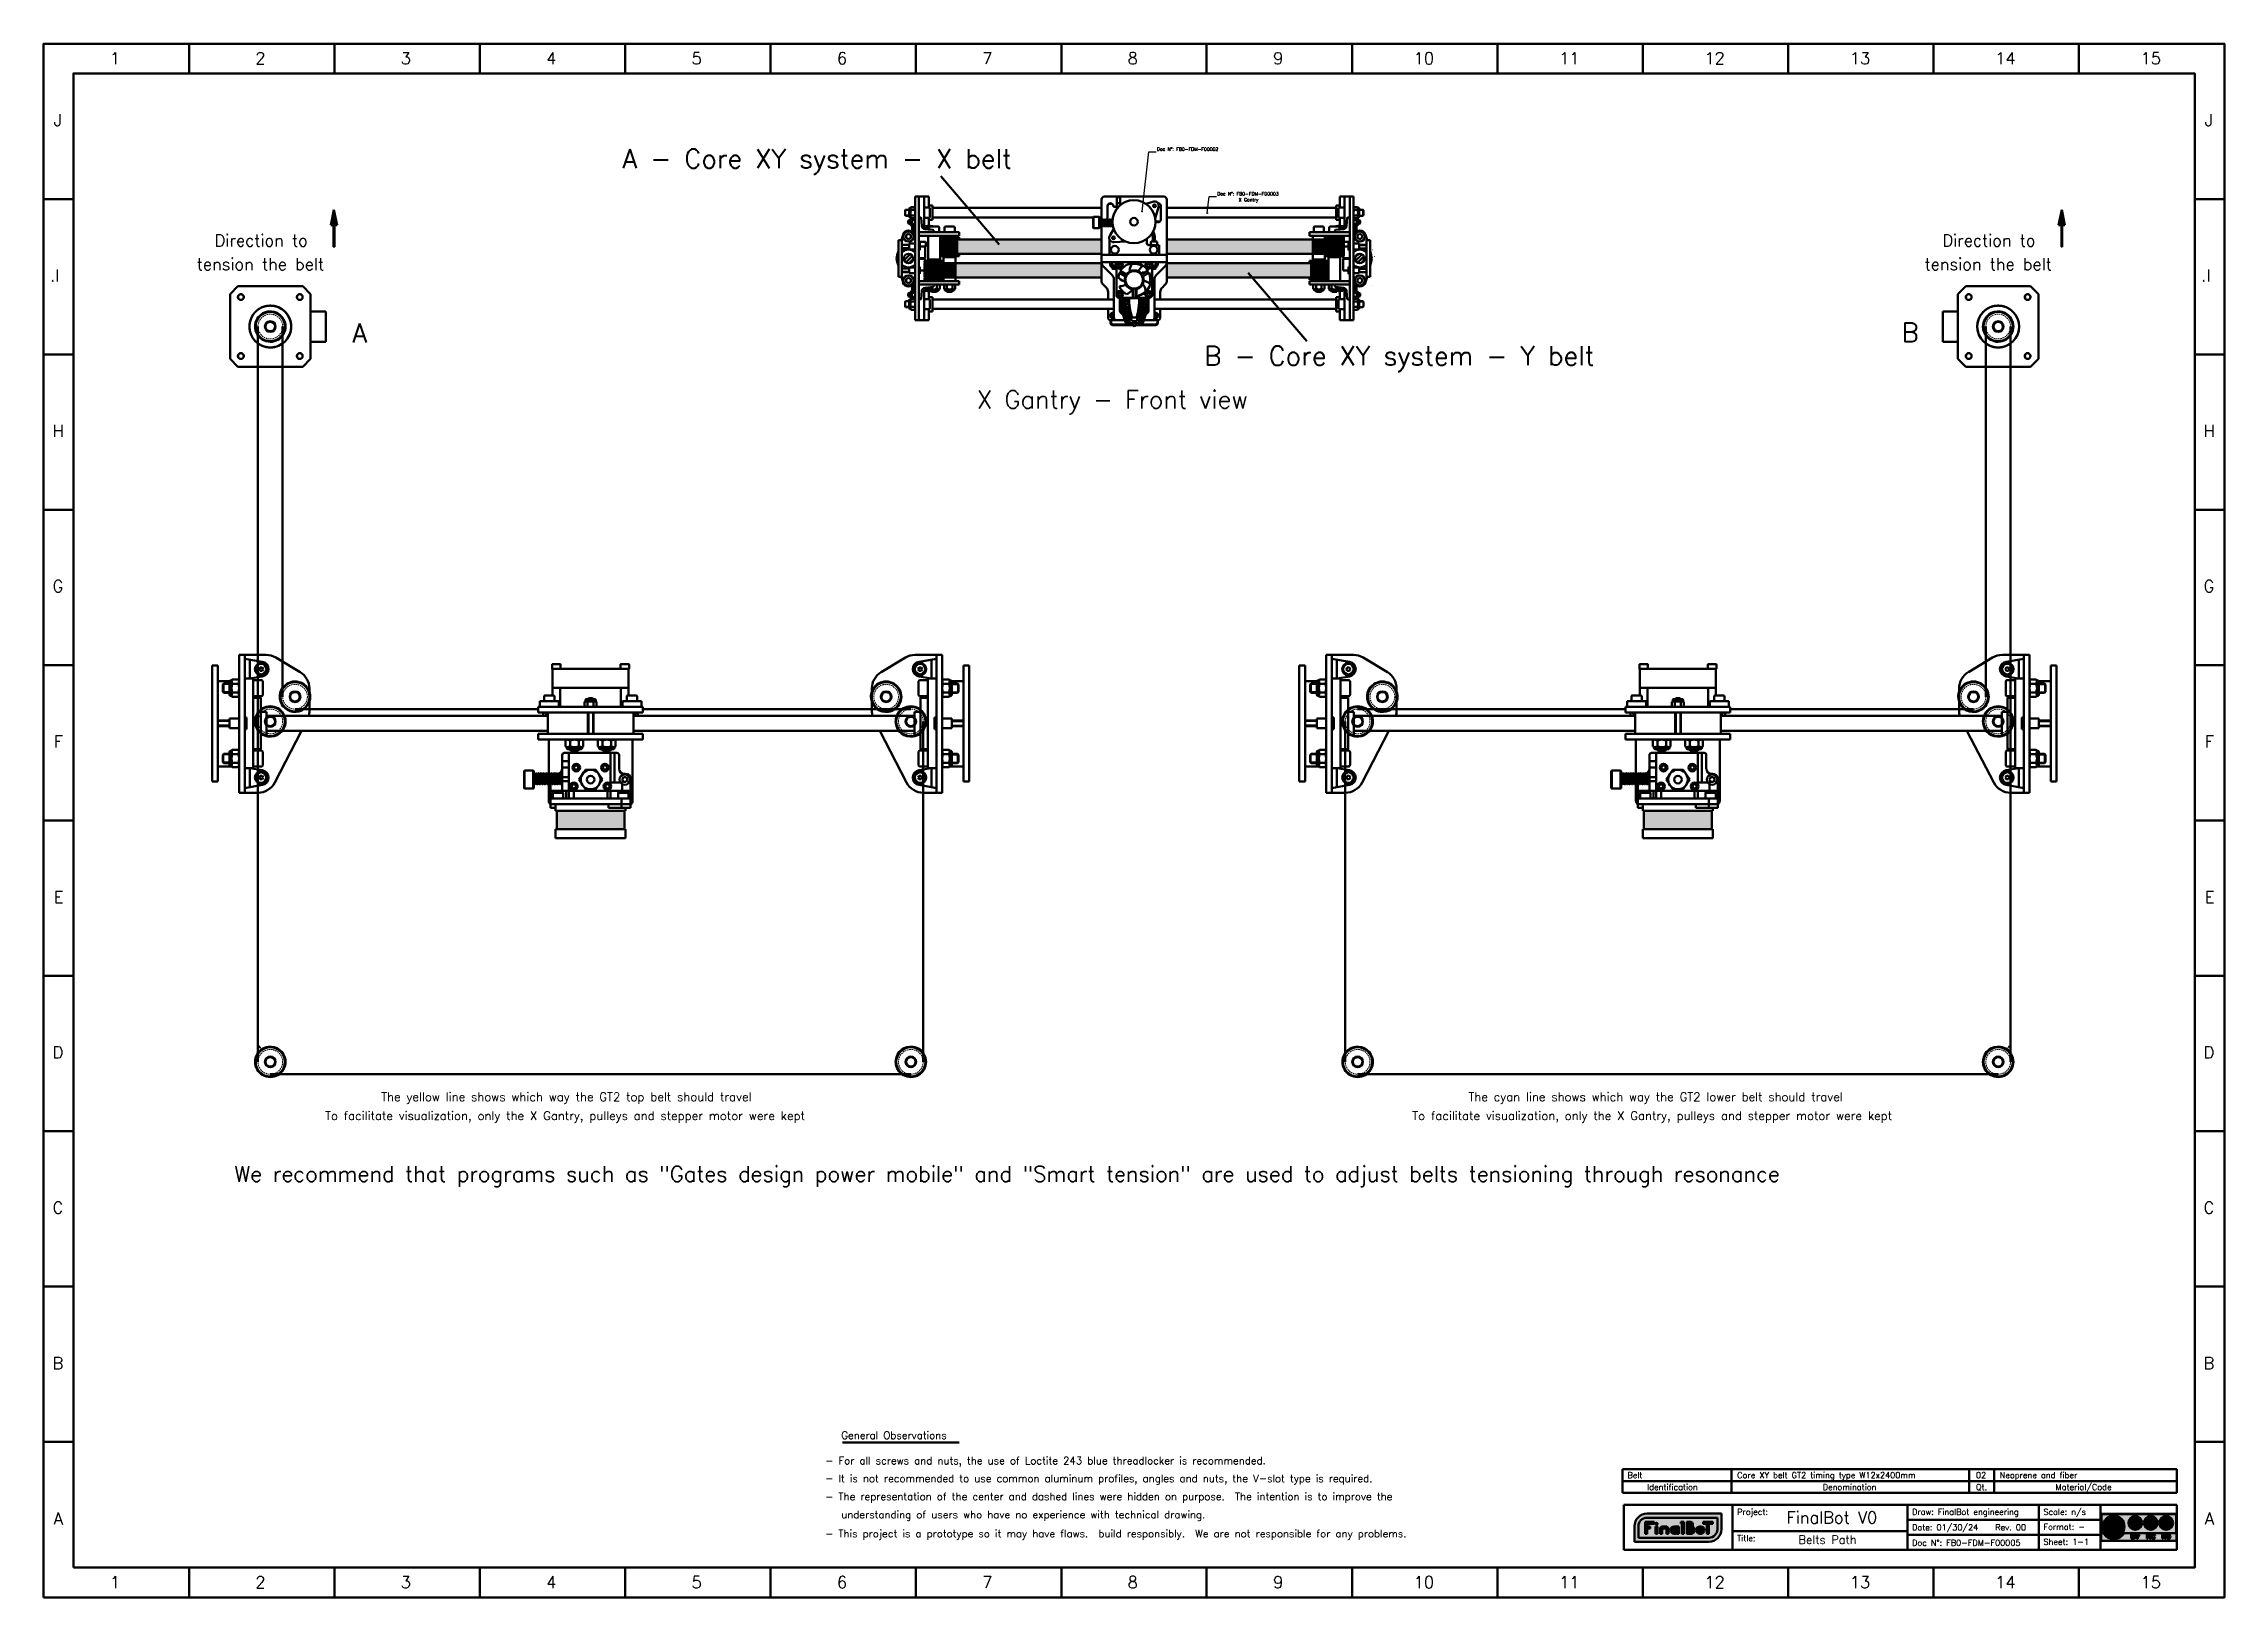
# Model space of a CAD drawing. Extents: x 23762 to 25598, y -7321 to -6014.
import ezdxf

# ---------------------------------------------------------------- set-up
doc = ezdxf.new("R2010")
doc.units = 0
doc.linetypes.add('CENTER', pattern=[50.8, 31.75, -6.35, 6.35, -6.35])
doc.linetypes.add('DASHED', pattern=[19.05, 12.7, -6.35])
for name, color, linetype, lineweight in [('Centro', 1, 'CENTER', 15), ('Cooler', 7, 'Continuous', 50), ('Extrusora', 4, 'Continuous', 50), ('Fixação e Transmissão', 5, 'Continuous', 50), ('Guias', 30, 'Continuous', 50), ('Hotend', 4, 'Continuous', 50), ('Linha tracejada', 254, 'DASHED', 15), ('Perfis e Cantoneiras', 2, 'Continuous', 50), ('Peças Usinadas', 120, 'Continuous', 50)]:
    doc.layers.add(name, color=color, linetype=linetype, lineweight=lineweight)
doc.layers.add('Cotas', color=90, linetype='Continuous')
doc.layers.add('Hachura', color=9, linetype='Continuous')
doc.layers.add('Motores', color=7, linetype='Continuous', lineweight=50, true_color=0x55ff00)
doc.styles.get("Standard").update_dxf_attribs({"font": 'romans.shx'})

msp = doc.modelspace()

# ---------------------------------------------------------------- texts
at = {"layer": 'Cotas'}
for s, height, p in [('1', 10, (23818.1, -6031.2)), ('2', 10, (23940.5, -6031.2)), ('3', 10, (24062.9, -6031.2)), ('4', 10, (24185.3, -6031.2)), ('5', 10, (24307.7, -6031.2)), ('6', 10, (24430.1, -6031.2)), ('7', 10, (24552.4, -6031.2)), ('8', 10, (24674.8, -6031.2)), ('9', 10, (24797.2, -6031.2)), ('10', 10, (24915.6, -6031.2)), ('11', 10, (25038, -6031.2)), ('12', 10, (25160.3, -6031.2)), ('13', 10, (25282.7, -6031.2)), ('14', 10, (25405.1, -6031.2)), ('15', 10, (25527.5, -6031.2)), ('J', 10, (23770.8, -6083.2)), ('J', 10, (25581.5, -6083.2)), ('Doc N°: FB0-FDM-F00002', 2.835, (24699.4, -6104)), ('Doc N°: FB0-FDM-F00003', 2.835, (24750.2, -6141.6)), ('X Gantry', 2.83, (24768.4, -6146.6)), ('.I', 10, (23767.8, -6213.9)), ('.I', 10, (25578.5, -6213.9)), ('H', 10, (23769.8, -6344.6)), ('H', 10, (25580.5, -6344.6)), ('G', 10, (23769.8, -6475.3)), ('G', 10, (25580.5, -6475.3)), ('F', 10, (23770.8, -6606)), ('F', 10, (25581.5, -6606)), ('E', 10, (23770.8, -6736.8)), ('E', 10, (25581.5, -6736.8)), ('D', 10, (23769.8, -6867.5)), ('D', 10, (25580.5, -6867.5)), ('C', 10, (23769.8, -6998.2)), ('C', 10, (25580.5, -6998.2)), ('B', 10, (23769.8, -7128.9)), ('B', 10, (25580.5, -7128.9)), ('Belt', 5, (25095.5, -7220.7)), ('Identification', 5, (25112.1, -7230.7)), ('Core XY belt GT2 timing type W12x2400mm', 5, (25187.9, -7220.7)), ('Denomination', 5, (25259.9, -7230.7)), ('02', 5, (25388.9, -7220.7)), ('Qt.', 5, (25388.9, -7230.7)), ('Neoprene and fiber', 5, (25408.9, -7220.7)), ('Material/Code', 5, (25455.9, -7230.7)), ('A', 10, (23770.8, -7259.6)), ('Project:', 5, (25187.9, -7251.6)), ('FinalBot V0', 10, (25229.5, -7258.8)), ('Draw: FinalBot engineering', 5, (25335.1, -7251.6)), ('Scale: n/s', 5, (25445.7, -7251.6)), ('A', 10, (25581.5, -7259.6)), ('Title:', 5, (25187.9, -7273.8)), ('Belts Path', 7, (25239.5, -7276)), ('Date: 01/30/24', 5, (25335.1, -7264.6)), ('Rev. 00', 5, (25405.1, -7264.6)), ('Format: -', 5, (25445.7, -7264.2)), ('Doc N°: FB0-FDM-F00005', 5, (25335.1, -7277.6)), ('Sheet: 1-1', 5, (25445.7, -7276.8)), ('1', 10, (23818.1, -7313.3)), ('2', 10, (23940.5, -7313.3)), ('3', 10, (24062.9, -7313.3)), ('4', 10, (24185.3, -7313.3)), ('5', 10, (24307.7, -7313.3)), ('6', 10, (24430.1, -7313.3)), ('7', 10, (24552.4, -7313.3)), ('8', 10, (24674.8, -7313.3)), ('9', 10, (24797.2, -7313.3)), ('10', 10, (24915.6, -7313.3)), ('11', 10, (25038, -7313.3)), ('12', 10, (25160.3, -7313.3)), ('13', 10, (25282.7, -7313.3)), ('14', 10, (25405.1, -7313.3)), ('15', 10, (25527.5, -7313.3))]:
    msp.add_text(s, height=height, dxfattribs=at).set_placement(p)
at = {"layer": 'Cotas', "color": 7}
for s, height, p in [('X Gantry - Front view', 15, (24548, -6320.7)), ('The yellow line shows which way the GT2 top belt should travel', 7.2, (24046.5, -6903.5)), ('The cyan line shows which way the GT2 lower belt should travel', 7.2, (24961.7, -6903.5)), ('To facilitate visualization, only the X Gantry, pulleys and stepper motor were kept', 7.2, (23999.2, -6919.4)), ('To facilitate visualization, only the X Gantry, pulleys and stepper motor were kept', 7.2, (24914.4, -6919.4))]:
    msp.add_text(s, height=height, dxfattribs=at).set_placement(p)
at = {"layer": 'Cotas', "color": 1}
for s, height, p in [('We recommend that programs such as "Gates design power mobile" and "Smart tension" are used to adjust belts tensioning through resonance', 13, (23922.9, -6971.3)), ('General Observations', 6.25, (24433.8, -7187.8)), ('- For all screws and nuts, the use of Loctite 243 blue threadlocker is recommended.', 6.25, (24420.1, -7209.1)), ('- It is not recommended to use common aluminum profiles, angles and nuts, the V-slot type is required.', 6.25, (24420.1, -7224.1)), ('- The representation of the center and dashed lines were hidden on purpose.  The intention is to improve the', 6.25, (24420.1, -7239.3)), ('understanding of users who have no experience with technical drawing.', 6.25, (24433.7, -7254.5)), ('- This project is a prototype so it may have flaws.  build responsibly.  We are not responsible for any problems.', 6.25, (24420.1, -7270.5))]:
    msp.add_text(s, height=height, dxfattribs=at).set_placement(p)
at = {"layer": 'Perfis e Cantoneiras', "color": 50}
for s, p in [('A - Core XY system - X belt', (24249.5, -6118.6)), ('A', (24022.1, -6265.4))]:
    msp.add_text(s, height=16, dxfattribs=at).set_placement(p)
at = {"layer": 'Perfis e Cantoneiras', "color": 2}
for s, p in [('Direction to', (23906.2, -6184.4)), ('tension the belt', (23891.2, -6204.4))]:
    msp.add_text(s, height=10, dxfattribs=at).set_placement(p)
at = {"layer": 'Perfis e Cantoneiras', "color": 130}
for s, height, p in [('Direction to', 10, (25360.6, -6184.4)), ('tension the belt', 10, (25345.6, -6204.4)), ('B', 16, (25326.2, -6264.8))]:
    msp.add_text(s, height=height, dxfattribs=at).set_placement(p)
at = {"layer": 'Perfis e Cantoneiras', "color": 4}
msp.add_text('B - Core XY system - Y belt', height=16, dxfattribs=at).set_placement((24739.3, -6284.5))

# ---------------------------------------------------------------- blocks, each defined once
blk = doc.blocks.new('Logo CC')
at = {"layer": 'Peças Usinadas'}
h = blk.add_hatch(color=252, dxfattribs=at)
h.dxf.hatch_style = 1
h.paths.add_polyline_path([(20.5, 4.9, 0.414214), (20, 5.3), (-17.2, 5.3, 0.414214), (-17.6, 4.9), (-17.6, -7.9, 0.414214), (-17.2, -8.3), (20, -8.3, 0.414214), (20.5, -7.9), (20.5, 4.9)])
h.paths.add_polyline_path([(-16.6, -4.4), (-17.4, -4.4), (-17.4, 4.9, -0.414214), (-17.2, 5.1), (20, 5.1, -0.414214), (20.3, 4.9), (20.3, -4.4), (-5.8, -4.4, -0.563159), (-16.6, -4.4)], flags=16)
h.paths.add_polyline_path([(-16.7, -1.1, -1), (-5.7, -1.1, -1), (-16.7, -1.1)], flags=0)
h.paths.add_polyline_path([(-2.3, -5.1), (-1.1, -5.1, -0.661969), (-0.9, -6.1, -0.788457), (-1.1, -7.2), (-2.3, -7.2), (-2.3, -5.1)], flags=16)
h.paths.add_polyline_path([(-0.2, -5.1), (0.3, -5.1), (0.8, -6), (1.3, -5.1), (1.8, -5.1), (1, -6.4), (1, -7.3), (0.8, -7.3), (0.5, -7.3), (0.5, -6.4), (-0.2, -5.1)], flags=16)
h.paths.add_polyline_path([(5.6, -5.1), (6, -5.1), (7, -6.4), (7, -5.1), (7.5, -5.1), (7.5, -7.2), (7, -7.2), (6, -5.9), (6, -7.2), (5.6, -7.2), (5.6, -5.1)], flags=16)
h.paths.add_polyline_path([(7.8, -5.7, -0.213732), (8.5, -5.1, -0.134698), (9.1, -5.1, -0.397759), (9.7, -5.8), (9.2, -5.8, 0.6511), (8.3, -5.6, 0.22418), (8.3, -6.6, 0.699149), (9.2, -6.5), (9.7, -6.5, -0.390337), (8.8, -7.3, -0.329081), (7.8, -6.6, -0.166195), (7.8, -5.7)], flags=16)
h.paths.add_polyline_path([(13.3, -5.1), (13.8, -5.1), (14.7, -6.4), (14.7, -5.1), (15.2, -5.1), (15.2, -7.2), (14.7, -7.2), (13.8, -5.9), (13.8, -7.2), (13.3, -7.2), (13.3, -5.1)], flags=16)
h.paths.add_polyline_path([(15.7, -5.1), (16.6, -5.1, -0.863396), (16.6, -7.2), (15.7, -7.2), (15.7, -5.1)], flags=16)
h.paths.add_polyline_path([(16, -5.5), (16.6, -5.5, -0.611418), (16.6, -6.9), (16, -6.9), (16, -5.5)], flags=0)
h.paths.add_polyline_path([(-1.8, -5.4), (-1.3, -5.4, -0.888745), (-1.3, -5.9), (-1.8, -5.9), (-1.8, -5.4)], flags=0)
h.paths.add_polyline_path([(-1.8, -6.4), (-1.2, -6.4, -0.888745), (-1.2, -6.9), (-1.8, -6.9), (-1.8, -6.4)], flags=0)
h.paths.add_polyline_path([(-6.8, -1.1, -1), (-15.6, -1.1, -1), (-6.8, -1.1)], flags=0)
h.paths.add_polyline_path([(3.1, 0.7, -1), (-3.8, 0.7, -1), (3.1, 0.7)], flags=0)
h.paths.add_polyline_path([(2.6, 0.7, -1), (-3.3, 0.7, -1), (2.6, 0.7)], flags=0)
h.paths.add_polyline_path([(-1.1, 1.4, -0.414214), (-0.9, 1.6), (-0.3, 1.6), (0.2, 1.6, -0.414213), (0.4, 1.4), (0.4, 0), (0, 0), (0, -1.5), (-0.3, -1.5), (-0.7, -1.5), (-0.7, 0), (-1.1, 0), (-1.1, 1.4)], flags=0)
h.paths.add_polyline_path([(10.9, 0.7, -1), (4, 0.7, -1), (10.9, 0.7)], flags=0)
h.paths.add_polyline_path([(4.7, 1.8), (6.7, 0.9, 0.109981), (8.1, 0.2, -0.673703), (8.2, -0.1, -0.259108), (6.8, -0.2), (6.5, -0.5, 0.155874), (7.4, -0.9), (7.4, -1.3), (7.6, -1.3), (7.6, -0.9, 0.142846), (8.5, -0.6, 0.147289), (8.8, 0), (10.1, -0.6, -0.962523), (4.7, 1.8)], flags=0)
h.paths.add_polyline_path([(7.3, 1.7, -0.154068), (8.2, 1.7), (8.4, 2, 0.096441), (7.6, 2.2), (7.6, 2.8), (7.4, 2.8), (7.4, 2.3, 0.305146), (6.4, 1.6), (5, 2.2, -0.876811), (10.3, -0.2), (7.3, 1.2, -0.730169), (7.3, 1.7)], flags=0)
h.paths.add_polyline_path([(18.7, 0.7, -1), (11.8, 0.7, -1), (18.7, 0.7)], flags=0)
h.paths.add_polyline_path([(18.2, 0.7, -1), (12.3, 0.7, -1), (18.2, 0.7)], flags=0)
h.paths.add_polyline_path([(14.1, 1.4), (16.6, 1.4), (16.6, 1), (14.1, 1), (14.1, 1.4)], flags=0)
h.paths.add_polyline_path([(-11.3, -0.2), (-11.9, -0.5, 0.450891), (-13.1, -0.3, 0.349848), (-13, -2, 0.361747), (-11.8, -1.7), (-11.3, -2.1, -0.517788), (-13.9, -2.3, -0.339698), (-13.9, -0.1, -0.489965), (-11.3, -0.2)], flags=0)
h.paths.add_polyline_path([(-8.1, -0.2), (-8.7, -0.5, 0.450891), (-10, -0.3, 0.349848), (-9.9, -2, 0.361747), (-8.6, -1.7), (-8.2, -2.1, -0.517788), (-10.7, -2.3, -0.339698), (-10.7, -0.1, -0.489965), (-8.1, -0.2)], flags=0)
h.paths.add_polyline_path([(14.1, 0.3), (16.6, 0.3), (16.6, -0.2), (14.1, -0.2), (14.1, 0.3)], flags=0)
h.paths.add_polyline_path([(0, 2.4, -1), (-0.7, 2.4, -1), (0, 2.4)], flags=0)
h = blk.add_hatch(color=254, dxfattribs=at)
h.dxf.hatch_style = 1
h.paths.add_polyline_path([(20.3, 4.9, 0.414214), (20, 5.1), (-17.2, 5.1, 0.414214), (-17.4, 4.9), (-17.4, -4.4), (-16.6, -4.4, 0.563159), (-5.8, -4.4), (20.3, -4.4), (20.3, 4.9)])
h.paths.add_polyline_path([(-5.7, -1.1, -1), (-16.7, -1.1, -1), (-5.7, -1.1)], flags=16)
h.paths.add_polyline_path([(-6.8, -1.1, -1), (-15.6, -1.1, -1), (-6.8, -1.1)], flags=0)
h.paths.add_polyline_path([(3.1, 0.7, -1), (-3.8, 0.7, -1), (3.1, 0.7)], flags=16)
h.paths.add_polyline_path([(2.6, 0.7, -1), (-3.3, 0.7, -1), (2.6, 0.7)], flags=0)
h.paths.add_polyline_path([(-1.1, 1.4, -0.414214), (-0.9, 1.6), (-0.3, 1.6), (0.2, 1.6, -0.414213), (0.4, 1.4), (0.4, 0), (0, 0), (0, -1.5), (-0.3, -1.5), (-0.7, -1.5), (-0.7, 0), (-1.1, 0), (-1.1, 1.4)], flags=0)
h.paths.add_polyline_path([(10.9, 0.7, -1), (4, 0.7, -1), (10.9, 0.7)], flags=16)
h.paths.add_polyline_path([(4.7, 1.8), (6.7, 0.9, 0.109981), (8.1, 0.2, -0.673703), (8.2, -0.1, -0.259108), (6.8, -0.2), (6.5, -0.5, 0.155874), (7.4, -0.9), (7.4, -1.3), (7.6, -1.3), (7.6, -0.9, 0.142846), (8.5, -0.6, 0.147289), (8.8, 0), (10.1, -0.6, -0.962523), (4.7, 1.8)], flags=0)
h.paths.add_polyline_path([(7.3, 1.7, -0.154068), (8.2, 1.7), (8.4, 2, 0.096441), (7.6, 2.2), (7.6, 2.8), (7.4, 2.8), (7.4, 2.3, 0.305146), (6.4, 1.6), (5, 2.2, -0.876811), (10.3, -0.2), (7.3, 1.2, -0.730169), (7.3, 1.7)], flags=0)
h.paths.add_polyline_path([(18.7, 0.7, -1), (11.8, 0.7, -1), (18.7, 0.7)], flags=16)
h.paths.add_polyline_path([(18.2, 0.7, -1), (12.3, 0.7, -1), (18.2, 0.7)], flags=0)
h.paths.add_polyline_path([(14.1, 1.4), (16.6, 1.4), (16.6, 1), (14.1, 1), (14.1, 1.4)], flags=0)
h.paths.add_polyline_path([(-11.3, -0.2), (-11.9, -0.5, 0.450891), (-13.1, -0.3, 0.349848), (-13, -2, 0.361747), (-11.8, -1.7), (-11.3, -2.1, -0.517788), (-13.9, -2.3, -0.339698), (-13.9, -0.1, -0.489965), (-11.3, -0.2)], flags=0)
h.paths.add_polyline_path([(-8.1, -0.2), (-8.7, -0.5, 0.450891), (-10, -0.3, 0.349848), (-9.9, -2, 0.361747), (-8.6, -1.7), (-8.2, -2.1, -0.517788), (-10.7, -2.3, -0.339698), (-10.7, -0.1, -0.489965), (-8.1, -0.2)], flags=0)
h.paths.add_polyline_path([(14.1, 0.3), (16.6, 0.3), (16.6, -0.2), (14.1, -0.2), (14.1, 0.3)], flags=0)
h.paths.add_polyline_path([(0, 2.4, -1), (-0.7, 2.4, -1), (0, 2.4)], flags=0)
h = blk.add_hatch(color=252, dxfattribs=at)
h.dxf.hatch_style = 1
h.paths.add_polyline_path([(-5.7, -1.1, 1), (-16.7, -1.1, 1), (-5.7, -1.1)])
h.paths.add_polyline_path([(-15.6, -1.1, -1), (-6.8, -1.1, -1), (-15.6, -1.1)], flags=16)
h.paths.add_polyline_path([(-13.9, -0.1, -0.489965), (-11.3, -0.2), (-11.9, -0.5, 0.450891), (-13.1, -0.3, 0.349848), (-13, -2, 0.361747), (-11.8, -1.7), (-11.3, -2.1, -0.517788), (-13.9, -2.3, -0.339698), (-13.9, -0.1)], flags=0)
h.paths.add_polyline_path([(-10.7, -0.1, -0.489965), (-8.1, -0.2), (-8.7, -0.5, 0.450891), (-10, -0.3, 0.349848), (-9.9, -2, 0.361747), (-8.6, -1.7), (-8.2, -2.1, -0.517788), (-10.7, -2.3, -0.339698), (-10.7, -0.1)], flags=0)
h = blk.add_hatch(color=7, dxfattribs=at)
h.dxf.hatch_style = 1
h.paths.add_polyline_path([(-6.8, -1.1, 1), (-15.6, -1.1, 1), (-6.8, -1.1)])
h.paths.add_polyline_path([(-13.9, -0.1, -0.489965), (-11.3, -0.2), (-11.9, -0.5, 0.450891), (-13.1, -0.3, 0.349848), (-13, -2, 0.361747), (-11.8, -1.7), (-11.3, -2.1, -0.517788), (-13.9, -2.3, -0.339698), (-13.9, -0.1)], flags=16)
h.paths.add_polyline_path([(-10.7, -0.1, -0.489965), (-8.1, -0.2), (-8.7, -0.5, 0.450891), (-10, -0.3, 0.349848), (-9.9, -2, 0.361747), (-8.6, -1.7), (-8.2, -2.1, -0.517788), (-10.7, -2.3, -0.339698), (-10.7, -0.1)], flags=16)
h = blk.add_hatch(color=252, dxfattribs=at)
h.dxf.hatch_style = 1
h.paths.add_polyline_path([(-11.3, -2.1), (-11.8, -1.7, -0.361747), (-13, -2, -0.349848), (-13.1, -0.3, -0.450891), (-11.9, -0.5), (-11.3, -0.2, 0.489965), (-13.9, -0.1, 0.339698), (-13.9, -2.3, 0.517788), (-11.3, -2.1)])
h = blk.add_hatch(color=252, dxfattribs=at)
h.dxf.hatch_style = 1
h.paths.add_polyline_path([(-8.2, -2.1), (-8.6, -1.7, -0.361747), (-9.9, -2, -0.349848), (-10, -0.3, -0.450891), (-8.7, -0.5), (-8.1, -0.2, 0.489965), (-10.7, -0.1, 0.339698), (-10.7, -2.3, 0.517788), (-8.2, -2.1)])
h = blk.add_hatch(color=252, dxfattribs=at)
h.dxf.hatch_style = 1
h.paths.add_polyline_path([(3.1, 0.7, 1), (-3.8, 0.7, 1), (3.1, 0.7)])
h.paths.add_polyline_path([(2.6, 0.7, -1), (-3.3, 0.7, -1), (2.6, 0.7)], flags=16)
h.paths.add_polyline_path([(-0.9, 1.6), (-0.3, 1.6), (0.2, 1.6, -0.414213), (0.4, 1.4), (0.4, 0), (0, 0), (0, -1.5), (-0.3, -1.5), (-0.7, -1.5), (-0.7, 0), (-1.1, 0), (-1.1, 1.4, -0.414214), (-0.9, 1.6)], flags=0)
h.paths.add_polyline_path([(0, 2.4, -1), (-0.7, 2.4, -1), (0, 2.4)], flags=0)
h = blk.add_hatch(color=7, dxfattribs=at)
h.dxf.hatch_style = 1
h.paths.add_polyline_path([(2.6, 0.7, 1), (-3.3, 0.7, 1), (2.6, 0.7)])
h.paths.add_polyline_path([(-0.9, 1.6), (-0.3, 1.6), (0.2, 1.6, -0.414213), (0.4, 1.4), (0.4, 0), (0, 0), (0, -1.5), (-0.3, -1.5), (-0.7, -1.5), (-0.7, 0), (-1.1, 0), (-1.1, 1.4, -0.414214), (-0.9, 1.6)], flags=16)
h.paths.add_polyline_path([(0, 2.4, -1), (-0.7, 2.4, -1), (0, 2.4)], flags=16)
h = blk.add_hatch(color=252, dxfattribs=at)
h.dxf.hatch_style = 1
h.paths.add_polyline_path([(0.4, 1.4, 0.414214), (0.2, 1.6), (-0.3, 1.6), (-0.9, 1.6, 0.414214), (-1.1, 1.4), (-1.1, 0), (-0.7, 0), (-0.7, -1.5), (-0.3, -1.5), (0, -1.5), (0, 0), (0.4, 0), (0.4, 1.4)])
h = blk.add_hatch(color=252, dxfattribs=at)
h.dxf.hatch_style = 1
h.paths.add_polyline_path([(0, 2.4, 1), (-0.7, 2.4, 1), (0, 2.4)])
h = blk.add_hatch(color=252, dxfattribs=at)
h.dxf.hatch_style = 1
h.paths.add_polyline_path([(10.9, 0.7, 1), (4, 0.7, 1), (10.9, 0.7)])
h.paths.add_polyline_path([(4.7, 1.8), (6.7, 0.9, 0.109981), (8.1, 0.2, -0.673703), (8.2, -0.1, -0.259108), (6.8, -0.2), (6.5, -0.5, 0.155874), (7.4, -0.9), (7.4, -1.3), (7.6, -1.3), (7.6, -0.9, 0.142846), (8.5, -0.6, 0.147289), (8.8, 0), (10.1, -0.6, -0.962523), (4.7, 1.8)], flags=16)
h.paths.add_polyline_path([(10.3, -0.2), (7.3, 1.2, -0.730169), (7.3, 1.7, -0.154068), (8.2, 1.7), (8.4, 2, 0.096441), (7.6, 2.2), (7.6, 2.8), (7.4, 2.8), (7.4, 2.3, 0.305146), (6.4, 1.6), (5, 2.2, -0.876811), (10.3, -0.2)], flags=16)
h = blk.add_hatch(color=7, dxfattribs=at)
h.dxf.hatch_style = 1
h.paths.add_polyline_path([(6.7, 0.9), (4.7, 1.8, 0.962523), (10.1, -0.6), (8.8, 0, -0.147289), (8.5, -0.6, -0.142846), (7.6, -0.9), (7.6, -1.3), (7.4, -1.3), (7.4, -0.9, -0.155874), (6.5, -0.5), (6.8, -0.2, 0.259108), (8.2, -0.1, 0.673703), (8.1, 0.2, -0.109981), (6.7, 0.9)])
h = blk.add_hatch(color=7, dxfattribs=at)
h.dxf.hatch_style = 1
h.paths.add_polyline_path([(7.4, 2.8), (7.6, 2.8), (7.6, 2.2, -0.096441), (8.4, 2), (8.2, 1.7, 0.154068), (7.3, 1.7, 0.730169), (7.3, 1.2), (10.3, -0.2, 0.876811), (5, 2.2), (6.4, 1.6, -0.305146), (7.4, 2.3), (7.4, 2.8)])
h = blk.add_hatch(color=252, dxfattribs=at)
h.dxf.hatch_style = 1
h.paths.add_polyline_path([(18.7, 0.7, 1), (11.8, 0.7, 1), (18.7, 0.7)])
h.paths.add_polyline_path([(18.2, 0.7, -1), (12.3, 0.7, -1), (18.2, 0.7)], flags=16)
h.paths.add_polyline_path([(14.1, 1.4), (16.6, 1.4), (16.6, 1), (14.1, 1), (14.1, 1.4)], flags=0)
h.paths.add_polyline_path([(14.1, 0.3), (16.6, 0.3), (16.6, -0.2), (14.1, -0.2), (14.1, 0.3)], flags=0)
h = blk.add_hatch(color=7, dxfattribs=at)
h.dxf.hatch_style = 1
h.paths.add_polyline_path([(12.3, 0.7, 1), (18.2, 0.7, 1), (12.3, 0.7)])
h.paths.add_polyline_path([(14.1, 1.4), (16.6, 1.4), (16.6, 1), (14.1, 1), (14.1, 1.4)], flags=16)
h.paths.add_polyline_path([(14.1, 0.3), (16.6, 0.3), (16.6, -0.2), (14.1, -0.2), (14.1, 0.3)], flags=16)
h = blk.add_hatch(color=252, dxfattribs=at)
h.dxf.hatch_style = 1
h.paths.add_polyline_path([(16.6, 1.4), (14.1, 1.4), (14.1, 1), (16.6, 1), (16.6, 1.4)])
h = blk.add_hatch(color=252, dxfattribs=at)
h.dxf.hatch_style = 1
h.paths.add_polyline_path([(16.6, 0.3), (14.1, 0.3), (14.1, -0.2), (16.6, -0.2), (16.6, 0.3)])
h = blk.add_hatch(color=7, dxfattribs=at)
h.dxf.hatch_style = 1
h.paths.add_polyline_path([(-0.9, -6.1, 0.661969), (-1.1, -5.1), (-2.3, -5.1), (-2.3, -7.2), (-1.1, -7.2, 0.788457), (-0.9, -6.1)])
h.paths.add_polyline_path([(-1.8, -5.4), (-1.3, -5.4, -0.888745), (-1.3, -5.9), (-1.8, -5.9), (-1.8, -5.4)], flags=16)
h.paths.add_polyline_path([(-1.8, -6.4), (-1.2, -6.4, -0.888745), (-1.2, -6.9), (-1.8, -6.9), (-1.8, -6.4)], flags=16)
h = blk.add_hatch(color=252, dxfattribs=at)
h.dxf.hatch_style = 1
h.paths.add_polyline_path([(-1.3, -5.4), (-1.8, -5.4), (-1.8, -5.9), (-1.3, -5.9, 0.888745), (-1.3, -5.4)])
h = blk.add_hatch(color=252, dxfattribs=at)
h.dxf.hatch_style = 1
h.paths.add_polyline_path([(-1.2, -6.4), (-1.8, -6.4), (-1.8, -6.9), (-1.2, -6.9, 0.888745), (-1.2, -6.4)])
h = blk.add_hatch(color=7, dxfattribs=at)
h.dxf.hatch_style = 1
h.paths.add_polyline_path([(1.8, -5.1), (1.3, -5.1), (0.8, -6), (0.3, -5.1), (-0.2, -5.1), (0.5, -6.4), (0.5, -7.3), (0.8, -7.3), (1, -7.3), (1, -6.4), (1.8, -5.1)])
h = blk.add_hatch(color=7, dxfattribs=at)
h.dxf.hatch_style = 1
h.paths.add_polyline_path([(7.5, -5.1), (7, -5.1), (7, -6.4), (6, -5.1), (5.6, -5.1), (5.6, -7.2), (6, -7.2), (6, -5.9), (7, -7.2), (7.5, -7.2), (7.5, -5.1)])
h = blk.add_hatch(color=7, dxfattribs=at)
h.dxf.hatch_style = 1
h.paths.add_polyline_path([(9.7, -6.5), (9.2, -6.5, -0.699149), (8.3, -6.6, -0.22418), (8.3, -5.6, -0.6511), (9.2, -5.8), (9.7, -5.8, 0.397759), (9.1, -5.1, 0.134698), (8.5, -5.1, 0.213732), (7.8, -5.7, 0.166195), (7.8, -6.6, 0.329081), (8.8, -7.3, 0.390337), (9.7, -6.5)])
h = blk.add_hatch(color=7, dxfattribs=at)
h.dxf.hatch_style = 1
h.paths.add_polyline_path([(15.2, -5.1), (14.7, -5.1), (14.7, -6.4), (13.8, -5.1), (13.3, -5.1), (13.3, -7.2), (13.8, -7.2), (13.8, -5.9), (14.7, -7.2), (15.2, -7.2), (15.2, -5.1)])
h = blk.add_hatch(color=7, dxfattribs=at)
h.dxf.hatch_style = 1
h.paths.add_polyline_path([(16.6, -5.1), (15.7, -5.1), (15.7, -7.2), (16.6, -7.2, 0.863396), (16.6, -5.1)])
h.paths.add_polyline_path([(16, -5.5), (16.6, -5.5, -0.611418), (16.6, -6.9), (16, -6.9), (16, -5.5)], flags=16)
h = blk.add_hatch(color=252, dxfattribs=at)
h.dxf.hatch_style = 1
h.paths.add_polyline_path([(16.6, -5.5), (16, -5.5), (16, -6.9), (16.6, -6.9, 0.611418), (16.6, -5.5)])
for p, q in [((-17.8, 9.8), (-17.8, -12.9)), ((-17.8, 9.8), (20.7, 9.8)), ((20.7, 9.8), (20.7, -12.9)), ((20.7, -12.9), (-17.8, -12.9))]:
    blk.add_line(p, q, dxfattribs=at)
at = {"layer": 'Peças Usinadas', "color": 252}
for p, q in [((-17.6, 4.9), (-17.6, -7.9)), ((-17.4, 4.9), (-17.4, -4.4)), ((-17.2, 5.3), (20, 5.3)), ((-17.2, 5.1), (20, 5.1)), ((-1.1, 0), (-1.1, 1.4)), ((-0.7, 0), (-1.1, 0)), ((-0.9, 1.6), (-0.3, 1.6)), ((-0.7, -1.5), (-0.7, 0)), ((0.2, 1.6), (-0.3, 1.6)), ((0, 0), (0.4, 0)), ((0, -1.5), (0, 0)), ((0.4, 0), (0.4, 1.4)), ((4.7, 1.8), (6.7, 0.9)), ((5, 2.2), (6.4, 1.6)), ((7.3, 1.2), (10.3, -0.2)), ((8.2, 1.7), (8.4, 2)), ((20.3, -4.4), (20.3, 4.9)), ((20.5, -7.9), (20.5, 4.9)), ((-17.4, -4.4), (-16.6, -4.4)), ((20, -8.3), (-17.2, -8.3)), ((-11.3, -0.2), (-11.9, -0.5)), ((-11.3, -2.1), (-11.8, -1.7)), ((-8.1, -0.2), (-8.7, -0.5)), ((-8.2, -2.1), (-8.6, -1.7)), ((-5.8, -4.4), (20.3, -4.4)), ((-2.3, -5.1), (-1.1, -5.1)), ((-2.3, -7.2), (-2.3, -5.1)), ((-2.3, -7.2), (-1.1, -7.2)), ((-1.8, -5.9), (-1.8, -5.4)), ((-1.8, -5.4), (-1.3, -5.4)), ((-1.8, -5.9), (-1.3, -5.9)), ((-1.8, -6.4), (-1.2, -6.4)), ((-1.8, -6.9), (-1.8, -6.4)), ((-1.8, -6.9), (-1.2, -6.9)), ((-0.3, -1.5), (-0.7, -1.5)), ((-0.3, -1.5), (0, -1.5)), ((-0.2, -5.1), (0.3, -5.1)), ((0.5, -6.4), (-0.2, -5.1)), ((0.8, -6), (0.3, -5.1)), ((0.5, -7.3), (0.5, -6.4)), ((0.5, -7.3), (0.8, -7.3)), ((0.8, -6), (1.3, -5.1)), ((1, -7.3), (0.8, -7.3)), ((1, -6.4), (1.8, -5.1)), ((1, -7.3), (1, -6.4)), ((1.8, -5.1), (1.3, -5.1)), ((5.6, -5.1), (6, -5.1)), ((5.6, -7.2), (5.6, -5.1)), ((5.6, -7.2), (6, -7.2)), ((6, -5.1), (7, -6.4)), ((6, -5.9), (7, -7.2)), ((6, -7.2), (6, -5.9)), ((6.5, -0.5), (6.8, -0.2)), ((7, -6.4), (7, -5.1)), ((7, -5.1), (7.5, -5.1)), ((7, -7.2), (7.5, -7.2)), ((7.5, -7.2), (7.5, -5.1)), ((8.8, 0), (10.1, -0.6)), ((9.2, -5.8), (9.7, -5.8)), ((9.2, -6.5), (9.7, -6.5)), ((13.3, -5.1), (13.8, -5.1)), ((13.3, -7.2), (13.3, -5.1)), ((13.3, -7.2), (13.8, -7.2)), ((13.8, -5.1), (14.7, -6.4)), ((13.8, -5.9), (14.7, -7.2)), ((13.8, -7.2), (13.8, -5.9)), ((14.7, -6.4), (14.7, -5.1)), ((14.7, -5.1), (15.2, -5.1)), ((14.7, -7.2), (15.2, -7.2)), ((15.2, -7.2), (15.2, -5.1)), ((15.7, -5.1), (16.6, -5.1)), ((15.7, -7.2), (15.7, -5.1)), ((15.7, -7.2), (16.6, -7.2)), ((16.6, -5.5), (16, -5.5)), ((16, -6.9), (16, -5.5)), ((16.6, -6.9), (16, -6.9))]:
    blk.add_line(p, q, dxfattribs=at)
at = {"layer": 'Peças Usinadas', "color": 252, "flags": 128}
for points in [[(7.6, 2.2), (7.6, 2.8), (7.4, 2.8), (7.4, 2.3)], [(7.4, -1.3), (7.6, -1.3), (7.6, -0.9)], [(7.4, -0.9), (7.4, -1.3)]]:
    blk.add_lwpolyline(points, dxfattribs=at)
for points in [[(14.1, 1.4), (16.6, 1.4), (16.6, 1), (14.1, 1)], [(14.1, 0.3), (16.6, 0.3), (16.6, -0.2), (14.1, -0.2)]]:
    blk.add_lwpolyline(points, close=True, dxfattribs=at)
at = {"layer": 'Peças Usinadas', "color": 252}
for centre, radius in [((-11.2, -1.1), 5.47), ((-11.2, -1.1), 4.44), ((-0.3, 0.7), 3.47), ((-0.3, 0.7), 2.93), ((-0.3, 2.4), 0.394), ((7.5, 0.7), 3.47), ((15.3, 0.7), 3.47), ((15.3, 0.7), 2.93)]:
    blk.add_circle(centre, radius, dxfattribs=at)
for centre, radius, start, end in [((-17.2, 4.9), 0.44, 90, 180), ((-17.2, 4.9), 0.25, 90, 180), ((-12.6, -1.1), 1.65, 35.899, 140.312), ((-9.5, -1.1), 1.65, 35.899, 140.312), ((-0.9, 1.4), 0.2, 90, 180), ((0.2, 1.4), 0.2, 360, 90), ((7.5, 0.7), 2.93, 157.5777, 333.2017), ((7.5, 0.7), 2.93, 342.9005, 147.879), ((7.4, 1.2), 1.04, 92.4066, 160.2839), ((9, 3.7), 3.61, 230.0829, 255.1878), ((7.4, 1.5), 0.274, 100.5329, 245.0759), ((7.6, 0.4), 1.38, 67.9424, 102.9766), ((7.3, 0), 2.22, 59.7313, 81.7659), ((8, 0), 0.197, 307.7598, 83.633), ((20, 4.9), 0.44, 360, 90), ((20, 4.9), 0.25, 360, 90), ((-17.2, -7.9), 0.44, 180, 270), ((-11.2, -1.1), 6.26, 211.2271, 328.7729), ((-12.4, -1.2), 1.81, 143.2776, 218.3278), ((-12.7, -1.3), 1.57, 220.4297, 329.9279), ((-12, -1.1), 1.32, 145.1635, 222.2927), ((-12.6, -1), 0.834, 32.2581, 129.3387), ((-12.6, -1.1), 0.977, 242.5501, 322.0999), ((-9.3, -1.2), 1.81, 143.2776, 218.3278), ((-9.5, -1.3), 1.57, 220.4297, 329.9279), ((-8.9, -1.1), 1.32, 145.1635, 222.2927), ((-9.4, -1), 0.834, 32.2581, 129.3387), ((-9.4, -1.1), 0.977, 242.5501, 322.0999), ((-1.3, -5.7), 0.246, 276.7421, 83.2579), ((-1.2, -6.6), 0.246, 276.7421, 83.2579), ((-1.2, -5.6), 0.563, 307.4065, 81.4197), ((-1.1, -6.6), 0.605, 272.1182, 65.1353), ((7.5, 0.7), 1.58, 229.3802, 264.8188), ((7.4, 1.1), 1.41, 242.197, 300.3024), ((7.5, 0.7), 1.58, 273.4515, 305.9694), ((9.1, -6.2), 1.39, 161.3638, 199.108), ((8.9, -6.2), 1.14, 111.2202, 159.478), ((8.8, -6.3), 0.992, 199.5295, 272.3911), ((9.3, -6.1), 1.12, 152.4639, 203.0066), ((8.7, -5.9), 0.504, 10.3325, 142.6051), ((8.8, -6.4), 0.498, 202.1633, 342.0005), ((7.7, 0.2), 1.05, 312.6699, 346.185), ((8.8, -6.2), 1.17, 74.3385, 105.0244), ((8.8, -6.4), 0.878, 267.2945, 352.5847), ((9, -5.8), 0.705, 356.0828, 82.8454), ((16.4, -6.2), 1.06, 278.3856, 81.6144), ((16.2, -6.2), 0.813, 297.1152, 62.8848), ((20, -7.9), 0.44, 270, 360)]:
    blk.add_arc(centre, radius, start, end, dxfattribs=at)
blk = doc.blocks.new('Logo CC 2')
at = {"layer": 'Peças Usinadas', "xscale": 1.666839599609375, "yscale": 1.666839599609375, "zscale": 1.666839599609375}
blk.add_blockref('Logo CC', (-0.7, 0), dxfattribs=at)
blk = doc.blocks.new('Logo FinalBot')
at = {"layer": 'Peças Usinadas'}
h = blk.add_hatch(color=160, dxfattribs=at)
h.dxf.hatch_style = 1
h.paths.add_polyline_path([(20.1, -3.7), (20.1, 4), (-16.8, 4, 0.414214), (-23, -2.2), (-23, -9.9), (13.9, -9.9, 0.414214), (20.1, -3.7)])
h.paths.add_polyline_path([(-16.8, 2), (18.1, 2), (18.1, -3.7, -0.414214), (13.9, -7.9), (-21, -7.9), (-21, -2.2, -0.414214), (-16.8, 2)], flags=16)
h.paths.add_polyline_path([(-17.7, 0), (-13.2, 0), (-13.2, -1), (-16.7, -1), (-16.7, -2.4), (-15.2, -2.4), (-15.2, -3.4), (-16.7, -3.4), (-16.7, -5.9), (-17.7, -5.9), (-17.7, 0)], flags=0)
h.paths.add_polyline_path([(0, 0), (1.4, 0), (1.4, -5.9), (0.4, -5.9), (0.4, -0.9), (0, -0.9), (0, 0)], flags=0)
h.paths.add_polyline_path([(-11.5, -1, -1), (-12.5, -1, -1), (-11.5, -1)], flags=0)
h.paths.add_polyline_path([(3, 0), (4.7, 0, -0.004522), (4.7, 0, -0.411567), (5.9, -1.2), (5.9, -2, -0.084636), (5.8, -2.4, -0.287129), (6.6, -3.6), (6.6, -4.6, -0.414214), (5.3, -5.9), (3, -5.9), (3, 0)], flags=0)
h.paths.add_polyline_path([(-12.5, -2.3), (-11.5, -2.3), (-11.5, -5.9), (-12.5, -5.9), (-12.5, -2.3)], flags=0)
h.paths.add_polyline_path([(-10.3, -3.6, -0.414214), (-9, -2.3), (-7.5, -2.3, -0.414213), (-6.2, -3.6), (-6.2, -5.9), (-7.2, -5.9), (-7.2, -3.6, 0.414214), (-7.5, -3.3), (-9, -3.3, 0.414214), (-9.3, -3.6), (-9.3, -5.9), (-10.3, -5.9), (-10.3, -3.6)], flags=0)
h.paths.add_polyline_path([(-5.1, -4.1, -0.414214), (-3.3, -2.3), (-2.8, -2.3, -0.11565), (-2, -2.5), (-2, -2.3), (-1, -2.3), (-1, -5.9), (-2, -5.9), (-2, -5.7, -0.114336), (-2.8, -5.9), (-3.3, -5.9, -0.411757), (-5.1, -4.1)], flags=0)
h.paths.add_polyline_path([(-4.1, -4.1, -0.414214), (-3.3, -3.3), (-2.8, -3.3, -0.414213), (-2, -4.1), (-2, -4.2, -0.37241), (-2.8, -4.9), (-3.3, -4.9, -0.40873), (-4.1, -4.1)], flags=0)
h.paths.add_polyline_path([(4, -3.3), (5.3, -3.3, -0.414214), (5.6, -3.6), (5.6, -4.6, -0.414214), (5.3, -4.9), (4, -4.9), (4, -3.3)], flags=0)
h.paths.add_polyline_path([(7.6, -4.1, -0.414214), (9.4, -2.3), (9.9, -2.3, -0.414214), (11.7, -4.1, -0.411757), (9.9, -5.9), (9.4, -5.9, -0.411757), (7.6, -4.1)], flags=0)
h.paths.add_polyline_path([(8.6, -4.1, -0.414214), (9.4, -3.3), (9.9, -3.3, -0.414214), (10.7, -4.1, -0.40873), (9.9, -4.9), (9.4, -4.9, -0.40873), (8.6, -4.1)], flags=0)
h.paths.add_polyline_path([(4, -1), (4.7, -1, -0.007603), (4.7, -1, -0.003081), (4.7, -1, -0.407969), (4.9, -1.2), (4.9, -2, -0.414214), (4.6, -2.3), (4, -2.3), (4, -1)], flags=0)
h = blk.add_hatch(color=7, dxfattribs=at)
h.dxf.hatch_style = 1
h.paths.add_polyline_path([(18.1, 2), (-16.8, 2, 0.414214), (-21, -2.2), (-21, -7.9), (13.9, -7.9, 0.414214), (18.1, -3.7), (18.1, 2)])
h.paths.add_polyline_path([(-17.7, 0), (-13.2, 0), (-13.2, -1), (-16.7, -1), (-16.7, -2.4), (-15.2, -2.4), (-15.2, -3.4), (-16.7, -3.4), (-16.7, -5.9), (-17.7, -5.9), (-17.7, 0)], flags=16)
h.paths.add_polyline_path([(-12.5, -2.3), (-11.5, -2.3), (-11.5, -5.9), (-12.5, -5.9), (-12.5, -2.3)], flags=16)
h.paths.add_polyline_path([(-9, -2.3), (-7.5, -2.3, -0.414213), (-6.2, -3.6), (-6.2, -5.9), (-7.2, -5.9), (-7.2, -3.6, 0.414214), (-7.5, -3.3), (-9, -3.3, 0.414214), (-9.3, -3.6), (-9.3, -5.9), (-10.3, -5.9), (-10.3, -3.6, -0.414214), (-9, -2.3)], flags=16)
h.paths.add_polyline_path([(-3.3, -2.3), (-2.8, -2.3, -0.11565), (-2, -2.5), (-2, -2.3), (-1, -2.3), (-1, -5.9), (-2, -5.9), (-2, -5.7, -0.114336), (-2.8, -5.9), (-3.3, -5.9, -0.411757), (-5.1, -4.1, -0.414214), (-3.3, -2.3)], flags=16)
h.paths.add_polyline_path([(-3.3, -3.3), (-2.8, -3.3, -0.414213), (-2, -4.1), (-2, -4.2, -0.37241), (-2.8, -4.9), (-3.3, -4.9, -0.40873), (-4.1, -4.1, -0.414214), (-3.3, -3.3)], flags=0)
h.paths.add_polyline_path([(0.4, -0.9), (0, -0.9), (0, 0), (1.4, 0), (1.4, -5.9), (0.4, -5.9), (0.4, -0.9)], flags=16)
h.paths.add_polyline_path([(3, 0), (4.7, 0, -0.004522), (4.7, 0, -0.411567), (5.9, -1.2), (5.9, -2, -0.084636), (5.8, -2.4, -0.287129), (6.6, -3.6), (6.6, -4.6, -0.414214), (5.3, -5.9), (3, -5.9), (3, 0)], flags=16)
h.paths.add_polyline_path([(4, -3.3), (5.3, -3.3, -0.414214), (5.6, -3.6), (5.6, -4.6, -0.414214), (5.3, -4.9), (4, -4.9), (4, -3.3)], flags=0)
h.paths.add_polyline_path([(9.4, -2.3), (9.9, -2.3, -0.414214), (11.7, -4.1, -0.411757), (9.9, -5.9), (9.4, -5.9, -0.411757), (7.6, -4.1, -0.414214), (9.4, -2.3)], flags=16)
h.paths.add_polyline_path([(9.4, -3.3), (9.9, -3.3, -0.414214), (10.7, -4.1, -0.40873), (9.9, -4.9), (9.4, -4.9, -0.40873), (8.6, -4.1, -0.414214), (9.4, -3.3)], flags=0)
h.paths.add_polyline_path([(12.9, -1), (11.9, -1), (11.1, -1), (11.1, 0), (15.8, 0), (15.8, -1), (13.9, -1), (13.9, -5.9), (12.9, -5.9), (12.9, -1)], flags=16)
h.paths.add_polyline_path([(-11.5, -1, -1), (-12.5, -1, -1), (-11.5, -1)], flags=16)
h.paths.add_polyline_path([(4, -1), (4.7, -1, -0.007603), (4.7, -1, -0.003081), (4.7, -1, -0.407969), (4.9, -1.2), (4.9, -2, -0.414214), (4.6, -2.3), (4, -2.3), (4, -1)], flags=0)
h = blk.add_hatch(color=160, dxfattribs=at)
h.dxf.hatch_style = 1
h.paths.add_polyline_path([(-15.2, -2.4), (-16.7, -2.4), (-16.7, -1), (-13.2, -1), (-13.2, 0), (-17.7, 0), (-17.7, -5.9), (-16.7, -5.9), (-16.7, -3.4), (-15.2, -3.4), (-15.2, -2.4)])
h = blk.add_hatch(color=160, dxfattribs=at)
h.dxf.hatch_style = 1
h.paths.add_polyline_path([(1.4, 0), (0, 0), (0, -0.9), (0.4, -0.9), (0.4, -5.9), (1.4, -5.9), (1.4, 0)])
h = blk.add_hatch(color=160, dxfattribs=at)
h.dxf.hatch_style = 1
h.paths.add_polyline_path([(6.6, -4.6), (6.6, -3.6, 0.287129), (5.8, -2.4, 0.084636), (5.9, -2), (5.9, -1.2, 0.411567), (4.7, 0), (4.7, 0), (3, 0), (3, -5.9), (5.3, -5.9, 0.414213), (6.6, -4.6)])
h.paths.add_polyline_path([(4, -1), (4.7, -1, -0.007603), (4.7, -1, -0.003081), (4.7, -1, -0.407969), (4.9, -1.2), (4.9, -2, -0.414214), (4.6, -2.3), (4, -2.3), (4, -1)], flags=16)
h.paths.add_polyline_path([(4, -3.3), (5.3, -3.3, -0.414214), (5.6, -3.6), (5.6, -4.6, -0.414214), (5.3, -4.9), (4, -4.9), (4, -3.3)], flags=16)
h = blk.add_hatch(color=160, dxfattribs=at)
h.dxf.hatch_style = 1
h.paths.add_polyline_path([(15.8, 0), (11.1, 0), (11.1, -1), (12.9, -1), (12.9, -5.9), (13.9, -5.9), (13.9, -1), (15.8, -1), (15.8, 0)])
h = blk.add_hatch(color=160, dxfattribs=at)
h.dxf.hatch_style = 1
h.paths.add_polyline_path([(-11.5, -1, 1), (-12.5, -1, 1), (-11.5, -1)])
h = blk.add_hatch(color=160, dxfattribs=at)
h.dxf.hatch_style = 1
h.paths.add_polyline_path([(-11.5, -2.3), (-12.5, -2.3), (-12.5, -5.9), (-11.5, -5.9), (-11.5, -2.3)])
h = blk.add_hatch(color=160, dxfattribs=at)
h.dxf.hatch_style = 1
h.paths.add_polyline_path([(-7.5, -2.3), (-9, -2.3, 0.414214), (-10.3, -3.6), (-10.3, -5.9), (-9.3, -5.9), (-9.3, -3.6, -0.414214), (-9, -3.3), (-7.5, -3.3, -0.414213), (-7.2, -3.6), (-7.2, -5.9), (-6.2, -5.9), (-6.2, -3.6, 0.414214), (-7.5, -2.3)])
h = blk.add_hatch(color=160, dxfattribs=at)
h.dxf.hatch_style = 1
h.paths.add_polyline_path([(-1, -2.3), (-2, -2.3), (-2, -2.5, 0.11565), (-2.8, -2.3), (-3.3, -2.3, 0.414214), (-5.1, -4.1, 0.411757), (-3.3, -5.9), (-2.8, -5.9, 0.114336), (-2, -5.7), (-2, -5.9), (-1, -5.9), (-1, -2.3)])
h.paths.add_polyline_path([(-4.1, -4.1, -0.414214), (-3.3, -3.3), (-2.8, -3.3, -0.414214), (-2, -4.1), (-2, -4.2, -0.37241), (-2.8, -4.9), (-3.3, -4.9, -0.40873), (-4.1, -4.1)], flags=16)
h = blk.add_hatch(color=7, dxfattribs=at)
h.dxf.hatch_style = 1
h.paths.add_polyline_path([(-2.8, -3.3), (-3.3, -3.3, 0.414214), (-4.1, -4.1, 0.40873), (-3.3, -4.9), (-2.8, -4.9, 0.372409), (-2, -4.2), (-2, -4.1, 0.414214), (-2.8, -3.3)])
h = blk.add_hatch(color=7, dxfattribs=at)
h.dxf.hatch_style = 1
h.paths.add_polyline_path([(4.9, -1.2, 0.407969), (4.7, -1), (4.7, -1), (4, -1), (4, -2.3), (4.6, -2.3, 0.414214), (4.9, -2), (4.9, -1.2)])
h = blk.add_hatch(color=7, dxfattribs=at)
h.dxf.hatch_style = 1
h.paths.add_polyline_path([(5.6, -3.6, 0.414214), (5.3, -3.3), (4, -3.3), (4, -4.9), (5.3, -4.9, 0.414214), (5.6, -4.6), (5.6, -3.6)])
h = blk.add_hatch(color=160, dxfattribs=at)
h.dxf.hatch_style = 1
h.paths.add_polyline_path([(11.7, -4.1, 0.414214), (9.9, -2.3), (9.4, -2.3, 0.414214), (7.6, -4.1, 0.411757), (9.4, -5.9), (9.9, -5.9, 0.411757), (11.7, -4.1)])
h.paths.add_polyline_path([(8.6, -4.1, -0.414214), (9.4, -3.3), (9.9, -3.3, -0.414214), (10.7, -4.1, -0.40873), (9.9, -4.9), (9.4, -4.9, -0.40873), (8.6, -4.1)], flags=16)
h = blk.add_hatch(color=7, dxfattribs=at)
h.dxf.hatch_style = 1
h.paths.add_polyline_path([(9.9, -3.3), (9.4, -3.3, 0.414214), (8.6, -4.1, 0.40873), (9.4, -4.9), (9.9, -4.9, 0.40873), (10.7, -4.1, 0.414214), (9.9, -3.3)])
at = {"layer": 'Peças Usinadas', "color": 160}
for p, q in [((-17.7, 0), (-13.2, 0)), ((-17.7, -5.9), (-17.7, 0)), ((20.1, 4), (-16.8, 4)), ((18.1, 2), (-16.8, 2)), ((-13.2, -1), (-13.2, 0)), ((0, 0), (1.4, 0)), ((0, 0), (0, -0.9)), ((1.4, -5.9), (1.4, 0)), ((4.7, 0), (3, 0)), ((3, -5.9), (3, 0)), ((11.1, 0), (15.8, 0)), ((11.1, -1), (11.1, 0)), ((11.1, 0), (15.8, 0)), ((11.1, -1), (11.1, 0)), ((15.8, -1), (15.8, 0)), ((15.8, 0), (15.8, -1)), ((18.1, -3.7), (18.1, 2)), ((20.1, -3.7), (20.1, 4)), ((-23, -2.2), (-23, -9.9)), ((-23, -9.9), (13.9, -9.9)), ((-21, -2.2), (-21, -7.9)), ((-21, -7.9), (13.9, -7.9)), ((-17.7, -5.9), (-16.7, -5.9)), ((-16.7, -2.4), (-16.7, -1)), ((-16.7, -1), (-13.2, -1)), ((-16.7, -2.4), (-15.2, -2.4)), ((-16.7, -3.4), (-15.2, -3.4)), ((-16.7, -5.9), (-16.7, -3.4)), ((-15.2, -3.4), (-15.2, -2.4)), ((-12.5, -2.3), (-11.5, -2.3)), ((-12.5, -5.9), (-12.5, -2.3)), ((-12.5, -5.9), (-11.5, -5.9)), ((-11.5, -5.9), (-11.5, -2.3)), ((-10.3, -5.9), (-10.3, -3.6)), ((-10.3, -5.9), (-9.3, -5.9)), ((-9.3, -5.9), (-9.3, -3.6)), ((-9, -2.3), (-7.5, -2.3)), ((-9, -3.3), (-7.5, -3.3)), ((-7.2, -5.9), (-7.2, -3.6)), ((-7.2, -5.9), (-6.2, -5.9)), ((-6.2, -5.9), (-6.2, -3.6)), ((-3.3, -2.3), (-2.8, -2.3)), ((-3.3, -3.3), (-2.8, -3.3)), ((-3.3, -4.9), (-2.8, -4.9)), ((-3.3, -5.9), (-2.8, -5.9)), ((-2, -2.5), (-2, -2.3)), ((-1, -2.3), (-2, -2.3)), ((-2, -4.2), (-2, -4.1)), ((-2, -5.9), (-2, -5.7)), ((-1, -5.9), (-2, -5.9)), ((-1, -5.9), (-1, -2.3)), ((0.4, -0.9), (0, -0.9)), ((0.4, -5.9), (0.4, -0.9)), ((0.4, -5.9), (1.4, -5.9)), ((3, -5.9), (5.3, -5.9)), ((4.7, -1), (4, -1)), ((4, -2.3), (4, -1)), ((4, -2.3), (4.6, -2.3)), ((4, -4.9), (4, -3.3)), ((4, -3.3), (5.3, -3.3)), ((4, -4.9), (5.3, -4.9)), ((4.9, -1.2), (4.9, -2)), ((5.6, -4.6), (5.6, -3.6)), ((5.9, -1.2), (5.9, -2)), ((6.6, -4.6), (6.6, -3.6)), ((9.4, -2.3), (9.9, -2.3)), ((9.4, -3.3), (9.9, -3.3)), ((9.4, -4.9), (9.9, -4.9)), ((9.4, -5.9), (9.9, -5.9)), ((12.9, -1), (11.1, -1)), ((11.9, -1), (13.7, -1)), ((12.9, -5.9), (12.9, -1)), ((12.9, -5.9), (12.9, -1)), ((12.9, -5.9), (13.9, -5.9)), ((13.9, -5.9), (12.9, -5.9)), ((13.9, -1), (15.8, -1)), ((13.9, -5.9), (13.9, -1)), ((13.9, -1), (13.9, -5.9)), ((15.8, -1), (13.9, -1))]:
    blk.add_line(p, q, dxfattribs=at)
blk.add_circle((-12, -1), 0.5, dxfattribs=at)
for centre, radius, start, end in [((-16.8, -2.2), 6.2, 90, 180), ((-16.8, -2.2), 4.2, 90, 180), ((4.7, -1.2), 1.22, 0, 91.2243), ((-9, -3.6), 1.3, 90, 180), ((-9, -3.6), 0.299, 90, 180), ((-7.5, -3.6), 1.3, 360, 90), ((-7.5, -3.6), 0.299, 0, 90), ((-3.3, -4.1), 1.8, 90, 180), ((-3.3, -4.1), 1.81, 180.2938, 269.8127), ((-3.3, -4.1), 0.8, 90, 180), ((-3.3, -4.1), 0.814, 180.6566, 269.5819), ((-2.8, -4.1), 1.8, 63.6122, 90), ((-2.8, -4.1), 0.8, 0, 90), ((-2.8, -4.1), 0.8, 270, 351.7033), ((-2.8, -4.1), 1.8, 270, 296.0907), ((4.6, -2), 0.3, 270, 360), ((4.7, -1.2), 0.218, 360, 89.4819), ((4.7, -1.2), 0.218, 360, 91.2243), ((5.3, -3.6), 0.3, 0, 90), ((5.3, -4.6), 1.3, 270, 360), ((5.3, -4.6), 0.3, 270, 360), ((4.6, -2), 1.3, 340.6489, 360), ((5.3, -3.6), 1.3, 360, 64.0812), ((5.3, -3.6), 1.3, 360, 64.0812), ((9.4, -4.1), 1.8, 90, 180), ((9.4, -4.1), 1.81, 180.2938, 269.8127), ((9.4, -4.1), 0.8, 90, 180), ((9.4, -4.1), 0.814, 180.6566, 269.5819), ((9.9, -4.1), 1.8, 0, 90), ((9.9, -4.1), 0.8, 0, 90), ((9.9, -4.1), 0.814, 270.4181, 359.3434), ((9.9, -4.1), 1.81, 270.1873, 359.7062), ((13.9, -3.7), 6.2, 270, 360), ((13.9, -3.7), 4.2, 270, 360)]:
    blk.add_arc(centre, radius, start, end, dxfattribs=at)

# ---------------------------------------------------------------- hatches: boundary and pattern name
at = {"layer": 'Cotas'}
h = msp.add_hatch(color=256, dxfattribs=at)
h.dxf.hatch_style = 1
h.paths.add_polyline_path([(24687.2, -6155.2, 0.241174), (24687.1, -6155, 0.611378), (24686.7, -6155.2, 1), (24687.2, -6155.2)])
h = msp.add_hatch(color=256, dxfattribs=at)
h.dxf.hatch_style = 1
h.paths.add_polyline_path([(24742, -6156.5, 0.241174), (24741.9, -6156.3, 0.611378), (24741.5, -6156.5, 1), (24742, -6156.5)])
at = {"layer": 'Extrusora'}
h = msp.add_hatch(color=256, dxfattribs=at)
h.dxf.hatch_style = 1
h.paths.add_polyline_path([(24194.2, -6674.7), (24222.7, -6674.7), (24222.7, -6659.3), (24194.2, -6659.3), (24194.2, -6674.7)])
h = msp.add_hatch(color=256, dxfattribs=at)
h.dxf.hatch_style = 1
h.paths.add_polyline_path([(24222.7, -6674.7), (24251.3, -6674.7), (24251.3, -6659.3), (24222.7, -6659.3), (24222.7, -6674.7)])
h = msp.add_hatch(color=256, dxfattribs=at)
h.dxf.hatch_style = 1
h.paths.add_polyline_path([(25109.4, -6674.7), (25138, -6674.7), (25138, -6659.3), (25109.4, -6659.3), (25109.4, -6674.7)])
h = msp.add_hatch(color=256, dxfattribs=at)
h.dxf.hatch_style = 1
h.paths.add_polyline_path([(25138, -6674.7), (25166.5, -6674.7), (25166.5, -6659.3), (25138, -6659.3), (25138, -6674.7)])
at = {"layer": 'Hachura'}
h = msp.add_hatch(dxfattribs=at)
h.set_pattern_fill('ANSI32', color=256, scale=0.25)
h.paths.add_polyline_path([(24494.3, -6194.6, 1), (24486.3, -6194.6, 1), (24494.3, -6194.6)])
h = msp.add_hatch(dxfattribs=at)
h.set_pattern_fill('ANSI32', color=256, scale=0.25)
h.paths.add_polyline_path([(24874.3, -6194.6, 1), (24866.3, -6194.6, 1), (24874.3, -6194.6)])
at = {"layer": 'Perfis e Cantoneiras'}
h = msp.add_hatch(color=2, dxfattribs=at)
h.dxf.hatch_style = 1
h.paths.add_polyline_path([(24009.4, -6166.5), (24006.7, -6153.7), (24004.1, -6166.5), (24006.7, -6166.5), (24009.4, -6166.5)])
h = msp.add_hatch(color=2, dxfattribs=at)
h.dxf.hatch_style = 1
h.paths.add_polyline_path([(24007, -6184.8), (24007, -6166.5), (24006.4, -6166.5), (24006.4, -6184.8), (24007, -6184.8)])
h = msp.add_hatch(color=130, dxfattribs=at)
h.dxf.hatch_style = 1
h.paths.add_polyline_path([(25463.8, -6166.5), (25461.1, -6153.7), (25458.5, -6166.5), (25461.1, -6166.5), (25463.8, -6166.5)])
h = msp.add_hatch(color=130, dxfattribs=at)
h.dxf.hatch_style = 1
h.paths.add_polyline_path([(25461.4, -6184.8), (25461.4, -6166.5), (25460.8, -6166.5), (25460.8, -6184.8), (25461.4, -6184.8)])
at = {"layer": 'Peças Usinadas'}
h = msp.add_hatch(color=50, dxfattribs=at)
h.dxf.hatch_style = 1
h.paths.add_polyline_path([(24518.4, -6178.6), (24516.9, -6178.6), (24516.9, -6190.6), (24518.4, -6190.6), (24518.4, -6178.6)])
h = msp.add_hatch(color=50, dxfattribs=at)
h.dxf.hatch_style = 1
h.paths.add_polyline_path([(24531.4, -6178.6), (24518.4, -6178.6), (24518.4, -6190.6), (24531.4, -6190.6), (24531.4, -6178.6)])
h = msp.add_hatch(color=50, dxfattribs=at)
h.dxf.hatch_style = 1
h.paths.add_polyline_path([(24652.8, -6178.6), (24531.4, -6178.6), (24531.4, -6190.6), (24652.8, -6190.6), (24652.8, -6178.6)])
h = msp.add_hatch(color=2, dxfattribs=at)
h.dxf.hatch_style = 1
h.paths.add_polyline_path([(24830.8, -6178.6), (24707.8, -6178.6), (24707.8, -6190.6), (24830.8, -6190.6), (24830.8, -6178.6)])
h = msp.add_hatch(color=2, dxfattribs=at)
h.dxf.hatch_style = 1
h.paths.add_polyline_path([(24840.8, -6178.6), (24830.8, -6178.6), (24830.8, -6190.6), (24840.8, -6190.6), (24840.8, -6178.6)])
h = msp.add_hatch(color=2, dxfattribs=at)
h.dxf.hatch_style = 1
h.paths.add_polyline_path([(24842.3, -6178.6), (24840.8, -6178.6), (24840.8, -6190.6), (24842.3, -6190.6), (24842.3, -6178.6)])
h = msp.add_hatch(color=2, dxfattribs=at)
h.dxf.hatch_style = 1
h.paths.add_polyline_path([(24855.3, -6178.6), (24842.3, -6178.6), (24842.3, -6190.6), (24855.3, -6190.6), (24855.3, -6178.6)])
h = msp.add_hatch(color=2, dxfattribs=at)
h.dxf.hatch_style = 1
h.paths.add_polyline_path([(24856.3, -6184.6), (24855.8, -6184.6), (24855.8, -6181.3, -0.414214), (24856.6, -6180.5), (24856.8, -6180.5), (24856.8, -6178.6), (24855.3, -6178.6), (24855.3, -6190.6), (24856.3, -6190.6), (24856.3, -6184.6)])
h = msp.add_hatch(color=2, dxfattribs=at)
h.dxf.hatch_style = 1
h.paths.add_polyline_path([(24856.8, -6180.5), (24856.6, -6180.5, 0.414214), (24855.8, -6181.3), (24855.8, -6184.6), (24856.3, -6184.6), (24856.8, -6184.6), (24856.8, -6180.5)])
h = msp.add_hatch(color=2, dxfattribs=at)
h.dxf.hatch_style = 1
h.paths.add_polyline_path([(24856.8, -6184.6), (24856.3, -6184.6), (24856.3, -6190.6), (24856.8, -6190.6), (24856.8, -6184.6)])
h = msp.add_hatch(color=256, dxfattribs=at)
h.dxf.hatch_style = 1
h.paths.add_polyline_path([(24504.3, -6198.6), (24503.9, -6198.6), (24503.9, -6204.6), (24504.3, -6204.6), (24504.3, -6198.6)])
h = msp.add_hatch(color=256, dxfattribs=at)
h.dxf.hatch_style = 1
h.paths.add_polyline_path([(24505.4, -6198.6), (24504.3, -6198.6), (24504.3, -6204.6), (24503.9, -6204.6), (24503.9, -6210.6), (24505.4, -6210.6), (24505.4, -6198.6)])
h = msp.add_hatch(color=256, dxfattribs=at)
h.dxf.hatch_style = 1
h.paths.add_polyline_path([(24518.4, -6198.6), (24505.4, -6198.6), (24505.4, -6210.6), (24518.4, -6210.6), (24518.4, -6198.6)])
h = msp.add_hatch(color=256, dxfattribs=at)
h.dxf.hatch_style = 1
h.paths.add_polyline_path([(24519.9, -6198.6), (24518.4, -6198.6), (24518.4, -6210.6), (24519.9, -6210.6), (24519.9, -6198.6)])
h = msp.add_hatch(color=256, dxfattribs=at)
h.dxf.hatch_style = 1
h.paths.add_polyline_path([(24529.9, -6198.6), (24519.9, -6198.6), (24519.9, -6210.6), (24529.9, -6210.6), (24529.9, -6198.6)])
h = msp.add_hatch(color=256, dxfattribs=at)
h.dxf.hatch_style = 1
h.paths.add_polyline_path([(24652.8, -6198.6), (24529.9, -6198.6), (24529.9, -6210.6), (24652.8, -6210.6), (24652.8, -6198.6)])
h = msp.add_hatch(color=256, dxfattribs=at)
h.dxf.hatch_style = 1
h.paths.add_polyline_path([(24829.3, -6198.6), (24707.8, -6198.6), (24707.8, -6210.6), (24779.5, -6210.6), (24829.3, -6210.6), (24829.3, -6198.6)])
h = msp.add_hatch(color=256, dxfattribs=at)
h.dxf.hatch_style = 1
h.paths.add_polyline_path([(24842.3, -6198.6), (24829.3, -6198.6), (24829.3, -6210.6), (24842.3, -6210.6), (24842.3, -6198.6)])
h = msp.add_hatch(color=256, dxfattribs=at)
h.dxf.hatch_style = 1
h.paths.add_polyline_path([(24843.8, -6198.6), (24842.3, -6198.6), (24842.3, -6210.6), (24843.8, -6210.6), (24843.8, -6198.6)])

# ---------------------------------------------------------------- linework, layer by layer
at = {"layer": 'Centro', "ltscale": 0.1}
for p, q in [((24478, -6193), (24477.9, -6193)), ((24479.9, -6187.3), (24480, -6187.3)), ((24880.8, -6187.3), (24880.7, -6187.3)), ((24882.7, -6193), (24882.8, -6193))]:
    msp.add_line(p, q, dxfattribs=at)
at = {"layer": 'Cooler'}
for p, q in [((24665.3, -6225.6), (24665.3, -6199.6)), ((24667.3, -6197.6), (24693.3, -6197.6)), ((24676.9, -6205.4), (24676.4, -6204.6)), ((24695.3, -6225.6), (24695.3, -6199.6)), ((24672.9, -6209.8), (24667.5, -6206.8)), ((24673.7, -6208.1), (24668.5, -6205.1)), ((24672.4, -6213.3), (24671.3, -6213.8)), ((24678.5, -6220.4), (24678.5, -6221.3)), ((24679.3, -6220.5), (24679.3, -6226.6)), ((24679.3, -6220.5), (24679.3, -6226.6)), ((24679.3, -6220.5), (24679.3, -6226.6)), ((24679.3, -6220.5), (24679.3, -6226.6)), ((24681.4, -6220.5), (24681.4, -6226.6)), ((24681.4, -6220.5), (24681.4, -6226.6)), ((24681.4, -6220.5), (24681.4, -6226.6)), ((24681.4, -6220.5), (24681.4, -6226.6)), ((24682.2, -6220.4), (24682.2, -6223.3)), ((24687.1, -6206.5), (24686.5, -6207.4)), ((24686.9, -6207.9), (24692.1, -6204.8)), ((24687.3, -6216.6), (24688.3, -6217)), ((24687.8, -6209.7), (24693, -6206.5)), ((24667.3, -6227.6), (24693.3, -6227.6)), ((24660.3, -6246.5), (24660.3, -6248.6)), ((24660.8, -6246.6), (24660.8, -6248.6)), ((24662.3, -6250.1), (24678.6, -6250.1)), ((24662.3, -6250.6), (24678.9, -6250.6)), ((24681.8, -6250.6), (24698.3, -6250.6)), ((24682.1, -6250.1), (24698.3, -6250.1)), ((24699.8, -6246.6), (24699.8, -6248.6)), ((24700.3, -6246.5), (24700.3, -6248.6)), ((24254.7, -6539.9), (24190.7, -6539.9)), ((24190.7, -6539.9), (24190.7, -6555.9)), ((24254.7, -6555.9), (24254.7, -6539.9)), ((25170, -6539.9), (25106, -6539.9)), ((25106, -6539.9), (25106, -6555.9)), ((25170, -6555.9), (25170, -6539.9)), ((24254.7, -6555.9), (24190.7, -6555.9)), ((25170, -6555.9), (25106, -6555.9))]:
    msp.add_line(p, q, dxfattribs=at)
msp.add_circle((24680.3, -6212.6), 7.34, dxfattribs=at)
for centre, radius, start, end in [((24667.3, -6199.6), 2, 90, 180), ((24680.3, -6212.6), 14, 33.4694, 147.7128), ((24680.3, -6212.6), 8.01, 35.4063, 145.788), ((24689.4, -6206.2), 13.1, 146.8337, 172.9673), ((24680.3, -6212.6), 13.6, 58.5547, 98.1866), ((24695.3, -6211.7), 13.3, 126.2578, 151.2644), ((24693.3, -6199.6), 2, 360, 90), ((24680.3, -6212.6), 13.6, 155.877, 171.6284), ((24675.8, -6202.8), 11.8, 220.8799, 247.6848), ((24666.7, -6201.9), 16.1, 273.9172, 294.4436), ((24680.3, -6212.6), 13.6, 203.4119, 241.7385), ((24680.3, -6212.6), 8.01, 159.405, 262.3446), ((24669.2, -6212.9), 12.6, 292.0904, 317.8599), ((24680.3, -6212.6), 14, 274.3572, 25.6945), ((24680.3, -6212.6), 8.01, 277.6554, 20.9624), ((24680.3, -6212.6), 13.6, 275.1461, 314.7569), ((24689.2, -6219.3), 13, 88.3053, 99.1167), ((24686.6, -6225.7), 12.3, 55.1945, 82.0808), ((24679.6, -6222.6), 10.3, 1.6986, 32.7461), ((24680.3, -6212.6), 13.6, 347.2717, 25.5047), ((24667.3, -6225.6), 2, 180, 270), ((24670.4, -6222.3), 11.9, 341.1427, 355.028), ((24693.3, -6225.6), 2, 270, 360), ((24662.3, -6248.6), 2, 180, 270), ((24662.3, -6248.6), 1.5, 180, 270), ((24698.3, -6248.6), 2, 270, 360), ((24698.3, -6248.6), 1.5, 270, 360)]:
    msp.add_arc(centre, radius, start, end, dxfattribs=at)
at = {"layer": 'Cotas'}
for p, q in [((24686.9, -6155.2), (24692.5, -6104.9)), ((24692.5, -6104.9), (24698.7, -6104.9)), ((24741.8, -6156.5), (24743.3, -6142.6)), ((24743.3, -6142.6), (24749.5, -6142.6))]:
    msp.add_line(p, q, dxfattribs=at)
for centre in [(24686.9, -6155.2), (24741.8, -6156.5)]:
    msp.add_circle(centre, 0.259, dxfattribs=at)
at = {"layer": 'Extrusora'}
for p, q in [((24665.7, -6142.9), (24668.5, -6142.9)), ((24665.7, -6152.8), (24665.7, -6142.9)), ((24668.5, -6148.1), (24665.7, -6148.1)), ((24668.5, -6142.9), (24668.5, -6149.9)), ((24695.9, -6146.9), (24690, -6148.6)), ((24646.1, -6159.5), (24645.8, -6159.8)), ((24645.8, -6159.8), (24645.8, -6164.3)), ((24645.8, -6168.7), (24645.8, -6164.3)), ((24646.1, -6159.5), (24646.1, -6164.3)), ((24650.7, -6159.5), (24646.1, -6159.5)), ((24646.1, -6169), (24646.1, -6164.3)), ((24650.7, -6159.5), (24650.7, -6164.3)), ((24651, -6159.8), (24650.7, -6159.5)), ((24650.7, -6169), (24650.7, -6164.3)), ((24651, -6164.3), (24651, -6159.8)), ((24651, -6162.5), (24651.7, -6167.1)), ((24651, -6163.2), (24651.1, -6163.2)), ((24651, -6164.3), (24651, -6168.7)), ((24651, -6165.4), (24651.4, -6165.4)), ((24652, -6162.3), (24652.6, -6166.9)), ((24652.1, -6163.2), (24652.4, -6163.2)), ((24652.3, -6162.5), (24653, -6167.1)), ((24652.4, -6165.4), (24652.7, -6165.4)), ((24653.3, -6162.3), (24653.9, -6166.9)), ((24653.4, -6163.2), (24653.8, -6163.2)), ((24653.7, -6162.5), (24654.3, -6167.1)), ((24653.7, -6165.4), (24654.1, -6165.4)), ((24654.6, -6162.3), (24655.3, -6166.9)), ((24654.7, -6163.2), (24655.1, -6163.2)), ((24655, -6162.5), (24655.6, -6167.1)), ((24655, -6165.4), (24655.4, -6165.4)), ((24656, -6162.3), (24656.6, -6166.9)), ((24656.1, -6163.2), (24656.4, -6163.2)), ((24656.3, -6162.5), (24657, -6167.1)), ((24656.4, -6165.4), (24656.7, -6165.4)), ((24657.3, -6162.3), (24657.9, -6166.9)), ((24657.4, -6163.2), (24657.8, -6163.2)), ((24657.7, -6162.5), (24658.3, -6167.1)), ((24657.7, -6165.4), (24658.1, -6165.4)), ((24658.6, -6162.3), (24659.2, -6166.9)), ((24658.7, -6163.2), (24659.1, -6163.2)), ((24659, -6162.5), (24659.6, -6167.1)), ((24659, -6165.4), (24659.4, -6165.4)), ((24659.9, -6162.3), (24660.6, -6166.9)), ((24660.1, -6163.2), (24660.4, -6163.2)), ((24660.3, -6162.5), (24661, -6167.1)), ((24660.4, -6165.4), (24660.7, -6165.4)), ((24661.3, -6162.3), (24661.9, -6166.9)), ((24661.4, -6163.2), (24661.8, -6163.2)), ((24661.7, -6162.5), (24662.3, -6167.1)), ((24661.7, -6165.4), (24662.1, -6165.4)), ((24665.7, -6151.6), (24666.8, -6151.6)), ((24698, -6161), (24700.8, -6151.3)), ((24646.1, -6169), (24645.8, -6168.7)), ((24650.7, -6169), (24646.1, -6169)), ((24651, -6168.7), (24650.7, -6169)), ((24659.4, -6183.4), (24659.4, -6178.4)), ((24659.4, -6191.6), (24659.4, -6183.4)), ((24660, -6175.1), (24663.1, -6169.8)), ((24673.2, -6180.4), (24663.1, -6180.9)), ((24690.9, -6181.7), (24690.9, -6178.2)), ((24701.3, -6183.4), (24692.6, -6183.4)), ((24701.3, -6191.6), (24701.3, -6183.4)), ((24659.4, -6191.6), (24680.3, -6191.6)), ((24701.3, -6191.6), (24680.3, -6191.6)), ((24167.2, -6625.5), (24166.7, -6625.9)), ((24166.7, -6625.9), (24166.7, -6633)), ((24167.2, -6625.5), (24167.2, -6633)), ((24174.5, -6625.5), (24167.2, -6625.5)), ((24174.9, -6625.9), (24174.5, -6625.5)), ((24174.5, -6625.5), (24174.5, -6633)), ((24174.9, -6633), (24174.9, -6625.9)), ((24198.8, -6642.4), (24198.8, -6612.4)), ((24204.3, -6617.4), (24198.8, -6617.4)), ((24204.3, -6622.8), (24198.8, -6622.8)), ((24204.4, -6610.6), (24200.6, -6610.6)), ((24204.4, -6610.6), (24204.4, -6648.9)), ((24244.9, -6610.6), (24204.4, -6610.6)), ((24218.4, -6624.8), (24212.8, -6633)), ((24222.7, -6624.8), (24218.4, -6624.8)), ((24222.7, -6624.8), (24227.1, -6624.8)), ((24227.1, -6624.8), (24232.7, -6633)), ((24239.5, -6635.4), (24239.5, -6610.6)), ((24242.8, -6610.7), (24242.8, -6635.4)), ((24246.7, -6624), (24246.7, -6612.4)), ((25082.4, -6625.5), (25081.9, -6625.9)), ((25081.9, -6625.9), (25081.9, -6633)), ((25082.4, -6625.5), (25082.4, -6633)), ((25089.7, -6625.5), (25082.4, -6625.5)), ((25090.2, -6625.9), (25089.7, -6625.5)), ((25089.7, -6625.5), (25089.7, -6633)), ((25090.2, -6633), (25090.2, -6625.9)), ((25114, -6642.4), (25114, -6612.4)), ((25119.5, -6617.4), (25114, -6617.4)), ((25119.5, -6622.8), (25114, -6622.8)), ((25119.6, -6610.6), (25115.8, -6610.6)), ((25119.6, -6610.6), (25119.6, -6648.9)), ((25160.1, -6610.6), (25119.6, -6610.6)), ((25133.6, -6624.8), (25128, -6633)), ((25138, -6624.8), (25133.6, -6624.8)), ((25138, -6624.8), (25142.3, -6624.8)), ((25142.3, -6624.8), (25147.9, -6633)), ((25154.7, -6635.4), (25154.7, -6610.6)), ((25158.1, -6610.7), (25158.1, -6635.4)), ((25161.9, -6624), (25161.9, -6612.4)), ((24166.7, -6640.1), (24166.7, -6633)), ((24167.2, -6640.6), (24166.7, -6640.1)), ((24167.2, -6640.6), (24167.2, -6633)), ((24174.5, -6640.6), (24167.2, -6640.6)), ((24174.5, -6640.6), (24174.5, -6633)), ((24174.9, -6640.1), (24174.5, -6640.6)), ((24174.9, -6633), (24174.9, -6640.1)), ((24175, -6635.9), (24176, -6628.5)), ((24175, -6631.2), (24175.6, -6631.2)), ((24175, -6634.8), (24175.1, -6634.8)), ((24176.5, -6636.1), (24177.5, -6628.7)), ((24176.7, -6634.8), (24177.3, -6634.8)), ((24177.1, -6635.9), (24178.1, -6628.5)), ((24177.2, -6631.2), (24177.7, -6631.2)), ((24178.6, -6636.1), (24179.6, -6628.7)), ((24178.8, -6634.8), (24179.4, -6634.8)), ((24179.2, -6635.9), (24180.3, -6628.5)), ((24179.3, -6631.2), (24179.9, -6631.2)), ((24180.7, -6636.1), (24181.8, -6628.7)), ((24180.9, -6634.8), (24181.5, -6634.8)), ((24181.4, -6635.9), (24182.4, -6628.5)), ((24181.4, -6631.2), (24182, -6631.2)), ((24182.9, -6636.1), (24183.9, -6628.7)), ((24183.1, -6634.8), (24183.6, -6634.8)), ((24183.5, -6635.9), (24184.5, -6628.5)), ((24183.5, -6631.2), (24184.1, -6631.2)), ((24185, -6636.1), (24186, -6628.7)), ((24185.2, -6634.8), (24185.8, -6634.8)), ((24185.6, -6635.9), (24186.6, -6628.5)), ((24185.7, -6631.2), (24186.3, -6631.2)), ((24187.1, -6636.1), (24188.1, -6628.7)), ((24187.3, -6634.8), (24187.9, -6634.8)), ((24187.7, -6635.9), (24188.8, -6628.5)), ((24187.8, -6631.2), (24188.4, -6631.2)), ((24189.1, -6653.7), (24189.1, -6636.5)), ((24189.3, -6636.1), (24190.3, -6628.7)), ((24189.3, -6642.4), (24256.4, -6642.4)), ((24189.4, -6634.8), (24190, -6634.8)), ((24189.9, -6635.9), (24190.9, -6628.5)), ((24189.9, -6631.2), (24190.5, -6631.2)), ((24190.9, -6644.1), (24191.3, -6643.6)), ((24190.9, -6644.1), (24199.6, -6644.1)), ((24190.9, -6648.9), (24190.9, -6644.1)), ((24191.3, -6643.6), (24199.2, -6643.6)), ((24191.4, -6636.1), (24192.4, -6628.7)), ((24191.6, -6634.8), (24192.2, -6634.8)), ((24192, -6635.9), (24193, -6628.5)), ((24192.1, -6631.2), (24192.6, -6631.2)), ((24193.5, -6636.1), (24194.5, -6628.7)), ((24193.7, -6634.8), (24194.3, -6634.8)), ((24194.1, -6635.9), (24195.2, -6628.5)), ((24194.2, -6631.2), (24194.8, -6631.2)), ((24194.6, -6628.2), (24194.4, -6628.2)), ((24195.6, -6636.1), (24196.7, -6628.7)), ((24195.8, -6634.8), (24196.4, -6634.8)), ((24196.3, -6635.9), (24197.3, -6628.5)), ((24196.3, -6631.2), (24196.9, -6631.2)), ((24197.8, -6636.1), (24198.8, -6628.8)), ((24197.9, -6634.8), (24198.8, -6634.8)), ((24198.4, -6631.2), (24198.8, -6631.2)), ((24204.3, -6630.9), (24198.8, -6630.9)), ((24204.4, -6634.3), (24198.8, -6634.3)), ((24199.2, -6643.6), (24199.6, -6644.1)), ((24199.6, -6644.1), (24199.6, -6648.9)), ((24202.1, -6642.4), (24202.1, -6648.9)), ((24208.6, -6648.8), (24208.6, -6642.4)), ((24218.4, -6641.2), (24212.8, -6633)), ((24222.7, -6641.2), (24218.4, -6641.2)), ((24222.7, -6641.2), (24227.1, -6641.2)), ((24227.1, -6641.2), (24232.7, -6633)), ((24236.9, -6648.8), (24236.9, -6642.4)), ((24249.3, -6635.4), (24239.5, -6635.4)), ((24239.6, -6648.9), (24239.6, -6642.4)), ((24246.3, -6643.6), (24245.8, -6644.1)), ((24254.6, -6644.1), (24245.8, -6644.1)), ((24245.8, -6644.1), (24245.8, -6648.9)), ((24254.1, -6643.6), (24246.3, -6643.6)), ((24249.3, -6642.5), (24249.3, -6635.4)), ((24250.8, -6628.2), (24252.2, -6628.2)), ((24254.6, -6644.1), (24254.1, -6643.6)), ((24254.6, -6648.9), (24254.6, -6644.1)), ((24256.4, -6653.7), (24256.4, -6632.3)), ((25081.9, -6640.1), (25081.9, -6633)), ((25082.4, -6640.6), (25081.9, -6640.1)), ((25082.4, -6640.6), (25082.4, -6633)), ((25089.7, -6640.6), (25082.4, -6640.6)), ((25089.7, -6640.6), (25089.7, -6633)), ((25090.2, -6640.1), (25089.7, -6640.6)), ((25090.2, -6635.9), (25091.2, -6628.5)), ((25090.2, -6631.2), (25090.8, -6631.2)), ((25090.2, -6633), (25090.2, -6640.1)), ((25090.2, -6634.8), (25090.3, -6634.8)), ((25091.7, -6636.1), (25092.7, -6628.7)), ((25091.9, -6634.8), (25092.5, -6634.8)), ((25092.3, -6635.9), (25093.3, -6628.5)), ((25092.4, -6631.2), (25093, -6631.2)), ((25093.8, -6636.1), (25094.9, -6628.7)), ((25094, -6634.8), (25094.6, -6634.8)), ((25094.5, -6635.9), (25095.5, -6628.5)), ((25094.5, -6631.2), (25095.1, -6631.2)), ((25096, -6636.1), (25097, -6628.7)), ((25096.1, -6634.8), (25096.7, -6634.8)), ((25096.6, -6635.9), (25097.6, -6628.5)), ((25096.6, -6631.2), (25097.2, -6631.2)), ((25098.1, -6636.1), (25099.1, -6628.7)), ((25098.3, -6634.8), (25098.9, -6634.8)), ((25098.7, -6635.9), (25099.7, -6628.5)), ((25098.8, -6631.2), (25099.3, -6631.2)), ((25100.2, -6636.1), (25101.2, -6628.7)), ((25100.4, -6634.8), (25101, -6634.8)), ((25100.8, -6635.9), (25101.9, -6628.5)), ((25100.9, -6631.2), (25101.5, -6631.2)), ((25102.3, -6636.1), (25103.4, -6628.7)), ((25102.5, -6634.8), (25103.1, -6634.8)), ((25103, -6635.9), (25104, -6628.5)), ((25103, -6631.2), (25103.6, -6631.2)), ((25104.3, -6653.7), (25104.3, -6636.5)), ((25104.5, -6636.1), (25105.5, -6628.7)), ((25104.5, -6642.4), (25171.6, -6642.4)), ((25104.7, -6634.8), (25105.2, -6634.8)), ((25105.1, -6635.9), (25106.1, -6628.5)), ((25105.1, -6631.2), (25105.7, -6631.2)), ((25106.1, -6644.1), (25106.6, -6643.6)), ((25106.1, -6644.1), (25114.9, -6644.1)), ((25106.1, -6648.9), (25106.1, -6644.1)), ((25106.6, -6636.1), (25107.6, -6628.7)), ((25106.6, -6643.6), (25114.4, -6643.6)), ((25106.8, -6634.8), (25107.4, -6634.8)), ((25107.2, -6635.9), (25108.2, -6628.5)), ((25107.3, -6631.2), (25107.9, -6631.2)), ((25108.7, -6636.1), (25109.7, -6628.7)), ((25108.9, -6634.8), (25109.5, -6634.8)), ((25109.3, -6635.9), (25110.4, -6628.5)), ((25109.4, -6631.2), (25110, -6631.2)), ((25109.8, -6628.2), (25109.7, -6628.2)), ((25110.9, -6636.1), (25111.9, -6628.7)), ((25111, -6634.8), (25111.6, -6634.8)), ((25111.5, -6635.9), (25112.5, -6628.5)), ((25111.5, -6631.2), (25112.1, -6631.2)), ((25113, -6636.1), (25114, -6628.8)), ((25113.2, -6634.8), (25114, -6634.8)), ((25113.7, -6631.2), (25114, -6631.2)), ((25119.5, -6630.9), (25114, -6630.9)), ((25119.7, -6634.3), (25114, -6634.3)), ((25114.4, -6643.6), (25114.9, -6644.1)), ((25114.9, -6644.1), (25114.9, -6648.9)), ((25117.4, -6642.4), (25117.4, -6648.9)), ((25123.8, -6648.8), (25123.8, -6642.4)), ((25133.6, -6641.2), (25128, -6633)), ((25138, -6641.2), (25133.6, -6641.2)), ((25138, -6641.2), (25142.3, -6641.2)), ((25142.3, -6641.2), (25147.9, -6633)), ((25152.1, -6648.8), (25152.1, -6642.4)), ((25164.6, -6635.4), (25154.7, -6635.4)), ((25154.8, -6648.9), (25154.8, -6642.4)), ((25161.5, -6643.6), (25161.1, -6644.1)), ((25169.8, -6644.1), (25161.1, -6644.1)), ((25161.1, -6644.1), (25161.1, -6648.9)), ((25169.4, -6643.6), (25161.5, -6643.6)), ((25164.6, -6642.5), (25164.6, -6635.4)), ((25166.1, -6628.2), (25167.4, -6628.2)), ((25169.8, -6644.1), (25169.4, -6643.6)), ((25169.8, -6648.9), (25169.8, -6644.1)), ((25171.6, -6653.7), (25171.6, -6632.3)), ((24256.4, -6648.9), (24189.1, -6648.9)), ((24189.1, -6653.7), (24189.1, -6656.7)), ((24256.4, -6653.7), (24189.1, -6653.7)), ((24193.3, -6656.7), (24189.1, -6656.7)), ((24193.3, -6653.7), (24193.3, -6659.3)), ((24193.3, -6653.7), (24193.3, -6659.3)), ((24252.1, -6659.3), (24193.3, -6659.3)), ((24252.1, -6659.3), (24193.3, -6659.3)), ((24194.2, -6674.7), (24194.2, -6659.3)), ((24194.2, -6674.7), (24194.2, -6659.3)), ((24237.9, -6656.7), (24237.9, -6653.7)), ((24256.4, -6656.7), (24237.9, -6656.7)), ((24248.7, -6656.7), (24248.7, -6648.9)), ((24251.3, -6674.7), (24251.3, -6659.3)), ((24252.1, -6656.7), (24252.1, -6659.3)), ((24252.1, -6656.7), (24252.1, -6659.3)), ((24256.4, -6653.7), (24256.4, -6656.7)), ((25171.6, -6648.9), (25104.3, -6648.9)), ((25104.3, -6653.7), (25104.3, -6656.7)), ((25171.6, -6653.7), (25104.3, -6653.7)), ((25108.6, -6656.7), (25104.3, -6656.7)), ((25108.6, -6653.7), (25108.6, -6659.3)), ((25108.6, -6653.7), (25108.6, -6659.3)), ((25167.4, -6659.3), (25108.6, -6659.3)), ((25167.4, -6659.3), (25108.6, -6659.3)), ((25109.4, -6674.7), (25109.4, -6659.3)), ((25109.4, -6674.7), (25109.4, -6659.3)), ((25153.1, -6656.7), (25153.1, -6653.7)), ((25171.6, -6656.7), (25153.1, -6656.7)), ((25164, -6656.7), (25164, -6648.9)), ((25166.5, -6674.7), (25166.5, -6659.3)), ((25167.4, -6656.7), (25167.4, -6659.3)), ((25167.4, -6656.7), (25167.4, -6659.3)), ((25171.6, -6653.7), (25171.6, -6656.7)), ((24193.3, -6674.7), (24193.3, -6682.3)), ((24252.1, -6674.7), (24193.3, -6674.7)), ((24252.1, -6674.7), (24252.1, -6682.3)), ((25108.6, -6674.7), (25108.6, -6682.3)), ((25167.4, -6674.7), (25108.6, -6674.7)), ((25167.4, -6674.7), (25167.4, -6682.3)), ((24252.1, -6682.3), (24193.3, -6682.3)), ((25167.4, -6682.3), (25108.6, -6682.3))]:
    msp.add_line(p, q, dxfattribs=at)
for centre, radius in [((24697.4, -6150.2), 1.16), ((24664, -6187.3), 3.25), ((24662.9, -6177.3), 1.16), ((24696.7, -6187.3), 3.25), ((24210.6, -6622.9), 3.21), ((24210.6, -6622.9), 1.77), ((24222.7, -6633), 8.23), ((24234.8, -6622.9), 3.21), ((24234.8, -6622.9), 1.77), ((25125.9, -6622.9), 3.21), ((25125.9, -6622.9), 1.77), ((25138, -6633), 8.23), ((25150.1, -6622.9), 3.21), ((25150.1, -6622.9), 1.77), ((24208.6, -6638.7), 3.21), ((24208.6, -6638.7), 1.77), ((24222.7, -6633), 3.2), ((24236.9, -6638.7), 3.21), ((24236.9, -6638.7), 1.77), ((25123.8, -6638.7), 3.21), ((25123.8, -6638.7), 1.77), ((25138, -6633), 3.2), ((25152.1, -6638.7), 3.21), ((25152.1, -6638.7), 1.77)]:
    msp.add_circle(centre, radius, dxfattribs=at)
for centre, radius, start, end in [((24697.4, -6150.2), 3.6, 341.9776, 113.7462), ((24651.5, -6162.3), 0.482, 0.3217, 197.0883), ((24652.1, -6167.1), 0.482, 179.9403, 16.9088), ((24652.8, -6162.3), 0.482, 0.3217, 197.0883), ((24653.5, -6167.1), 0.482, 179.9403, 16.9088), ((24654.1, -6162.3), 0.482, 0.3217, 197.0883), ((24654.8, -6167.1), 0.482, 179.9403, 16.9088), ((24655.5, -6162.3), 0.482, 0.3217, 197.0883), ((24656.1, -6167.1), 0.482, 179.9403, 16.9088), ((24656.8, -6162.3), 0.482, 0.3217, 197.0883), ((24657.5, -6167.1), 0.482, 179.9403, 16.9088), ((24658.1, -6162.3), 0.482, 0.3217, 197.0883), ((24658.8, -6167.1), 0.482, 179.9403, 16.9088), ((24659.5, -6162.3), 0.482, 0.3217, 197.0883), ((24660.1, -6167.1), 0.482, 179.9403, 16.9088), ((24660.8, -6162.3), 0.482, 0.3217, 197.0883), ((24661.4, -6167.1), 0.482, 179.9403, 16.9088), ((24662.1, -6162.3), 0.482, 86.0092, 197.0883), ((24662.8, -6167.1), 0.482, 179.9403, 224.0602), ((24662.9, -6177.3), 3.6, 142.4486, 274.2171), ((24692.6, -6181.7), 1.69, 180, 270), ((24684.9, -6177.5), 11.2, 344.9058, 21.1052), ((24684.9, -6177.5), 12.8, 346.8069, 26.7509), ((24194.6, -6624), 4.15, 293.8842, 360), ((24200.6, -6612.4), 1.8, 90, 180), ((24244.9, -6612.4), 1.8, 0, 90), ((24250.8, -6624), 4.15, 180, 270), ((25109.8, -6624), 4.15, 293.8842, 360), ((25115.8, -6612.4), 1.8, 90, 180), ((25160.1, -6612.4), 1.8, 360, 90), ((25166.1, -6624), 4.15, 180, 270), ((24175.7, -6636.1), 0.771, 162.9117, 359.6783), ((24176.8, -6628.5), 0.771, 343.0912, 180.0597), ((24177.8, -6636.1), 0.771, 162.9117, 359.6783), ((24178.9, -6628.5), 0.771, 343.0912, 180.0597), ((24180, -6636.1), 0.771, 162.9117, 359.6783), ((24181, -6628.5), 0.771, 343.0912, 180.0597), ((24182.1, -6636.1), 0.771, 162.9117, 359.6783), ((24183.2, -6628.5), 0.771, 343.0912, 180.0597), ((24184.2, -6636.1), 0.771, 162.9117, 359.6783), ((24185.3, -6628.5), 0.771, 343.0912, 180.0597), ((24186.4, -6636.1), 0.771, 162.9117, 359.6783), ((24187.4, -6628.5), 0.771, 343.0912, 180.0597), ((24188.5, -6636.1), 0.771, 162.9117, 359.6783), ((24189.5, -6628.5), 0.771, 343.0912, 180.0597), ((24190.6, -6636.1), 0.771, 162.9117, 359.6783), ((24193.3, -6632.3), 4.15, 126.0546, 138.6694), ((24191.7, -6628.5), 0.771, 343.0912, 180.0597), ((24193.9, -6633), 2.92, 217.2958, 230.5024), ((24192.7, -6636.1), 0.771, 162.9117, 359.6783), ((24193.9, -6633), 2.92, 113.7323, 128.5099), ((24193.3, -6632.3), 4.15, 90, 102.0256), ((24193.8, -6628.5), 0.771, 343.0912, 180.0597), ((24193.9, -6633), 2.92, 262.0554, 273.4429), ((24194.9, -6636.1), 0.771, 162.9117, 359.6783), ((24193.9, -6633), 2.92, 70.6552, 82.184), ((24194.6, -6624), 4.15, 270, 278.3978), ((24195.9, -6628.5), 0.771, 343.0912, 180.0597), ((24193.9, -6633), 2.92, 308.3237, 322.7042), ((24197, -6636.1), 0.771, 162.9117, 359.6783), ((24198, -6628.5), 0.771, 18.8663, 180.0597), ((24252.2, -6632.3), 4.15, 0, 90), ((25090.9, -6636.1), 0.771, 162.9117, 359.6783), ((25092, -6628.5), 0.771, 343.0912, 180.0597), ((25093.1, -6636.1), 0.771, 162.9117, 359.6783), ((25094.1, -6628.5), 0.771, 343.0912, 180.0597), ((25095.2, -6636.1), 0.771, 162.9117, 359.6783), ((25096.2, -6628.5), 0.771, 343.0912, 180.0597), ((25097.3, -6636.1), 0.771, 162.9117, 359.6783), ((25098.4, -6628.5), 0.771, 343.0912, 180.0597), ((25099.4, -6636.1), 0.771, 162.9117, 359.6783), ((25100.5, -6628.5), 0.771, 343.0912, 180.0597), ((25101.6, -6636.1), 0.771, 162.9117, 359.6783), ((25102.6, -6628.5), 0.771, 343.0912, 180.0597), ((25103.7, -6636.1), 0.771, 162.9117, 359.6783), ((25104.8, -6628.5), 0.771, 343.0912, 180.0597), ((25105.8, -6636.1), 0.771, 162.9117, 359.6783), ((25108.5, -6632.3), 4.15, 126.0546, 138.6694), ((25106.9, -6628.5), 0.771, 343.0912, 180.0597), ((25109.2, -6633), 2.92, 217.2958, 230.5024), ((25108, -6636.1), 0.771, 162.9117, 359.6783), ((25109.2, -6633), 2.92, 113.7323, 128.5099), ((25108.5, -6632.3), 4.15, 90, 102.0256), ((25109, -6628.5), 0.771, 343.0912, 180.0597), ((25109.2, -6633), 2.92, 262.0554, 273.4429), ((25110.1, -6636.1), 0.771, 162.9117, 359.6783), ((25109.2, -6633), 2.92, 70.6552, 82.184), ((25109.8, -6624), 4.15, 270, 278.3978), ((25111.1, -6628.5), 0.771, 343.0912, 180.0597), ((25109.2, -6633), 2.92, 308.3237, 322.7042), ((25112.2, -6636.1), 0.771, 162.9117, 359.6783), ((25113.3, -6628.5), 0.771, 18.8663, 180.0597), ((25167.4, -6632.3), 4.15, 0, 90)]:
    msp.add_arc(centre, radius, start, end, dxfattribs=at)
at = {"layer": 'Fixação e Transmissão'}
for p, q in [((24507.4, -6142.6), (24498.9, -6142.6)), ((24503.4, -6142.6), (24503.4, -6169.7)), ((24507.4, -6142.6), (24507.4, -6151.8)), ((24853.3, -6142.6), (24853.3, -6151.8)), ((24853.3, -6142.6), (24861.8, -6142.6)), ((24857.3, -6142.6), (24857.3, -6169.7)), ((24487.9, -6153.6), (24487.4, -6154.1)), ((24487.4, -6158.1), (24487.4, -6154.1)), ((24487.9, -6158.6), (24487.4, -6158.1)), ((24490.9, -6153.6), (24487.9, -6153.6)), ((24490.9, -6158.6), (24487.9, -6158.6)), ((24490.1, -6163), (24490.6, -6162.5)), ((24490.1, -6163), (24490.1, -6165)), ((24490.1, -6165), (24490.6, -6165.5)), ((24490.6, -6162.5), (24491.9, -6162.5)), ((24490.6, -6165.5), (24491.9, -6165.5)), ((24490.9, -6159.6), (24490.9, -6152.6)), ((24491.9, -6152.1), (24491.4, -6152.1)), ((24491.9, -6160.1), (24491.4, -6160.1)), ((24491.9, -6152.1), (24492.3, -6151.5)), ((24491.9, -6160.1), (24491.9, -6152.1)), ((24491.9, -6152.1), (24492.3, -6153.8)), ((24492.3, -6153.8), (24491.9, -6156.1)), ((24492.3, -6158.4), (24491.9, -6156.1)), ((24491.9, -6160.1), (24492.3, -6158.4)), ((24491.9, -6160.1), (24492.3, -6160.7)), ((24491.9, -6166.2), (24491.9, -6161.7)), ((24495.6, -6151.5), (24492.3, -6151.5)), ((24495.6, -6153.8), (24492.3, -6153.8)), ((24495.6, -6158.4), (24492.3, -6158.4)), ((24495.6, -6160.7), (24492.3, -6160.7)), ((24493, -6161.2), (24492.4, -6161.2)), ((24493, -6166.7), (24492.4, -6166.7)), ((24493, -6161.2), (24493.3, -6160.8)), ((24493, -6166.7), (24493, -6161.2)), ((24493, -6161.2), (24493.3, -6162.4)), ((24493.3, -6162.4), (24493, -6164)), ((24493.3, -6165.6), (24493, -6164)), ((24493, -6166.7), (24493.3, -6165.6)), ((24493, -6166.7), (24493.3, -6167.1)), ((24495.7, -6160.8), (24493.3, -6160.8)), ((24495.7, -6162.4), (24493.3, -6162.4)), ((24495.7, -6165.6), (24493.3, -6165.6)), ((24495.7, -6167.1), (24493.3, -6167.1)), ((24495.9, -6152.1), (24495.6, -6151.5)), ((24495.9, -6152.1), (24495.6, -6153.8)), ((24495.6, -6153.8), (24495.9, -6156.1)), ((24495.6, -6158.4), (24495.9, -6156.1)), ((24495.9, -6160.1), (24495.6, -6158.4)), ((24495.9, -6160.1), (24495.6, -6160.7)), ((24495.9, -6161.2), (24495.7, -6160.8)), ((24495.9, -6161.2), (24495.7, -6162.4)), ((24495.7, -6162.4), (24495.9, -6164)), ((24495.7, -6165.6), (24495.9, -6164)), ((24495.9, -6166.7), (24495.7, -6165.6)), ((24495.9, -6166.7), (24495.7, -6167.1)), ((24495.9, -6160.1), (24495.9, -6152.1)), ((24495.9, -6166.7), (24495.9, -6161.2)), ((24503.4, -6151.8), (24507.4, -6151.8)), ((24507.4, -6160.3), (24503.4, -6160.3)), ((24504.8, -6167.3), (24504.4, -6167.5)), ((24504.4, -6167.5), (24504.4, -6169.9)), ((24510.3, -6167.3), (24504.8, -6167.3)), ((24504.8, -6167.3), (24506, -6167.5)), ((24506, -6167.5), (24507.5, -6167.3)), ((24506, -6167.5), (24506, -6169.9)), ((24506.5, -6166.9), (24506.1, -6167.3)), ((24508.5, -6166.9), (24506.5, -6166.9)), ((24510.4, -6150.1), (24507.4, -6150.1)), ((24507.4, -6160.3), (24507.4, -6166.9)), ((24510.4, -6162.1), (24507.4, -6162.1)), ((24509.1, -6167.5), (24507.5, -6167.3)), ((24508.4, -6152.8), (24508.4, -6159.3)), ((24508.5, -6166.9), (24508.9, -6167.3)), ((24515.2, -6167.6), (24508.7, -6167.6)), ((24510.3, -6167.3), (24509.1, -6167.5)), ((24509.1, -6167.5), (24509.1, -6167.6)), ((24510.3, -6167.3), (24510.7, -6167.5)), ((24510.4, -6150.1), (24510.4, -6162.1)), ((24510.7, -6167.5), (24510.7, -6167.6)), ((24528.2, -6167.6), (24521.7, -6167.6)), ((24832.5, -6167.6), (24839, -6167.6)), ((24845.5, -6167.6), (24852, -6167.6)), ((24850.4, -6167.3), (24850, -6167.5)), ((24850, -6167.5), (24850, -6167.6)), ((24850.3, -6150.1), (24853.3, -6150.1)), ((24850.3, -6150.1), (24850.3, -6162.1)), ((24850.3, -6162.1), (24853.3, -6162.1)), ((24850.4, -6167.3), (24855.9, -6167.3)), ((24850.4, -6167.3), (24851.6, -6167.5)), ((24851.6, -6167.5), (24853.2, -6167.3)), ((24851.6, -6167.5), (24851.6, -6167.6)), ((24852.2, -6166.9), (24851.8, -6167.3)), ((24852.2, -6166.9), (24854.2, -6166.9)), ((24852.3, -6152.8), (24852.3, -6159.3)), ((24854.7, -6167.5), (24853.2, -6167.3)), ((24857.3, -6151.8), (24853.3, -6151.8)), ((24853.3, -6160.3), (24857.3, -6160.3)), ((24853.3, -6160.3), (24853.3, -6166.9)), ((24854.2, -6166.9), (24854.6, -6167.3)), ((24855.9, -6167.3), (24854.7, -6167.5)), ((24854.7, -6167.5), (24854.7, -6169.9)), ((24855.9, -6167.3), (24856.3, -6167.5)), ((24856.3, -6167.5), (24856.3, -6169.9)), ((24857.3, -6160.3), (24857.3, -6151.8)), ((24864.8, -6152.1), (24865.1, -6151.5)), ((24864.8, -6160.1), (24864.8, -6152.1)), ((24864.8, -6152.1), (24865.1, -6153.8)), ((24865.1, -6153.8), (24864.8, -6156.1)), ((24865.1, -6158.4), (24864.8, -6156.1)), ((24864.8, -6160.1), (24865.1, -6158.4)), ((24864.8, -6160.1), (24865.1, -6160.7)), ((24864.8, -6161.2), (24865, -6160.8)), ((24864.8, -6166.7), (24864.8, -6161.2)), ((24864.8, -6161.2), (24865, -6162.4)), ((24865, -6162.4), (24864.8, -6164)), ((24865, -6165.6), (24864.8, -6164)), ((24864.8, -6166.7), (24865, -6165.6)), ((24864.8, -6166.7), (24865, -6167.1)), ((24865, -6160.8), (24867.4, -6160.8)), ((24865, -6162.4), (24867.4, -6162.4)), ((24865, -6165.6), (24867.4, -6165.6)), ((24865, -6167.1), (24867.4, -6167.1)), ((24865.1, -6151.5), (24868.4, -6151.5)), ((24865.1, -6153.8), (24868.4, -6153.8)), ((24865.1, -6158.4), (24868.4, -6158.4)), ((24865.1, -6160.7), (24868.4, -6160.7)), ((24867.7, -6161.2), (24867.4, -6160.8)), ((24867.7, -6161.2), (24867.4, -6162.4)), ((24867.4, -6162.4), (24867.7, -6164)), ((24867.4, -6165.6), (24867.7, -6164)), ((24867.7, -6166.7), (24867.4, -6165.6)), ((24867.7, -6166.7), (24867.4, -6167.1)), ((24867.7, -6166.7), (24867.7, -6161.2)), ((24867.7, -6161.2), (24868.3, -6161.2)), ((24867.7, -6166.7), (24868.3, -6166.7)), ((24868.8, -6152.1), (24868.4, -6151.5)), ((24868.8, -6152.1), (24868.4, -6153.8)), ((24868.4, -6153.8), (24868.8, -6156.1)), ((24868.4, -6158.4), (24868.8, -6156.1)), ((24868.8, -6160.1), (24868.4, -6158.4)), ((24868.8, -6160.1), (24868.4, -6160.7)), ((24868.8, -6160.1), (24868.8, -6152.1)), ((24868.8, -6152.1), (24869.3, -6152.1)), ((24868.8, -6160.1), (24869.3, -6160.1)), ((24868.8, -6166.2), (24868.8, -6161.7)), ((24870.1, -6162.5), (24868.8, -6162.5)), ((24870.1, -6165.5), (24868.8, -6165.5)), ((24869.8, -6159.6), (24869.8, -6152.6)), ((24869.8, -6153.6), (24872.8, -6153.6)), ((24869.8, -6158.6), (24872.8, -6158.6)), ((24870.6, -6163), (24870.1, -6162.5)), ((24870.6, -6165), (24870.1, -6165.5)), ((24870.6, -6163), (24870.6, -6165)), ((24872.8, -6153.6), (24873.3, -6154.1)), ((24872.8, -6158.6), (24873.3, -6158.1)), ((24873.3, -6158.1), (24873.3, -6154.1)), ((24485.7, -6174.3), (24484.3, -6179.1)), ((24490.9, -6183.1), (24484.8, -6183.1)), ((24490.9, -6186.1), (24484.8, -6186.1)), ((24488.3, -6174.9), (24490.3, -6173.8)), ((24488.3, -6177.2), (24490.3, -6178.4)), ((24488.3, -6177.2), (24488.3, -6177.2)), ((24492.3, -6174.9), (24490.3, -6173.8)), ((24492.3, -6177.2), (24490.3, -6178.4)), ((24490.9, -6182.1), (24495.9, -6182.1)), ((24490.9, -6182.1), (24490.9, -6187.1)), ((24495, -6174.3), (24495.9, -6177.6)), ((24498.9, -6180.5), (24504.1, -6180.5)), ((24498.9, -6181.6), (24499.9, -6181.6)), ((24499.9, -6181.6), (24499.9, -6187.6)), ((24504.3, -6184.6), (24499.9, -6184.6)), ((24504.9, -6184.6), (24499.9, -6184.6)), ((24504.3, -6194.3), (24504.3, -6184.6)), ((24504.9, -6181.3), (24504.9, -6184.6)), ((24505.4, -6170), (24506, -6169.9)), ((24506, -6169.9), (24507.5, -6170.2)), ((24507.7, -6170.2), (24506.9, -6170.2)), ((24507.7, -6170.1), (24507.5, -6170.2)), ((24507.7, -6168.6), (24507.7, -6170.2)), ((24511.4, -6172.6), (24516.2, -6172.6)), ((24516.2, -6172.6), (24516.2, -6168.6)), ((24516.9, -6178.1), (24516.9, -6176.6)), ((24518.4, -6178.1), (24518.4, -6191.1)), ((24520.7, -6168.6), (24520.7, -6172.6)), ((24520.7, -6172.6), (24529.2, -6172.6)), ((24529.2, -6172.6), (24529.2, -6168.6)), ((24531.4, -6178.1), (24531.4, -6191.1)), ((24532.9, -6178.1), (24532.9, -6176.6)), ((24694.2, -6183.4), (24699.7, -6183.4)), ((24694.7, -6180.4), (24699.2, -6180.4)), ((24831.5, -6172.6), (24831.5, -6168.6)), ((24840, -6172.6), (24831.5, -6172.6)), ((24840, -6168.6), (24840, -6172.6)), ((24840.8, -6178.1), (24840.8, -6176.6)), ((24842.3, -6178.1), (24842.3, -6191.1)), ((24842.3, -6191.1), (24842.3, -6178.1)), ((24844.5, -6172.6), (24844.5, -6168.6)), ((24849.3, -6172.6), (24844.5, -6172.6)), ((24853, -6168.6), (24853, -6170.2)), ((24853, -6170.1), (24853.2, -6170.2)), ((24853, -6170.2), (24853.8, -6170.2)), ((24854.7, -6169.9), (24853.2, -6170.2)), ((24855.3, -6170), (24854.7, -6169.9)), ((24855.3, -6178.1), (24855.3, -6191.1)), ((24855.8, -6181.3), (24855.8, -6184.6)), ((24855.8, -6184.6), (24860.8, -6184.6)), ((24856.3, -6184.6), (24860.8, -6184.6)), ((24856.3, -6191.1), (24856.3, -6184.6)), ((24861.8, -6180.5), (24856.6, -6180.5)), ((24856.8, -6178.1), (24856.8, -6176.6)), ((24860.8, -6181.6), (24860.8, -6187.6)), ((24861.8, -6181.6), (24860.8, -6181.6)), ((24865.7, -6174.3), (24864.8, -6177.6)), ((24869.8, -6182.1), (24864.8, -6182.1)), ((24868.3, -6174.9), (24870.3, -6173.8)), ((24868.3, -6177.2), (24870.3, -6178.4)), ((24869.8, -6182.1), (24869.8, -6187.1)), ((24869.8, -6183.1), (24875.9, -6183.1)), ((24869.8, -6186.1), (24875.9, -6186.1)), ((24872.3, -6174.9), (24870.3, -6173.8)), ((24872.3, -6177.2), (24870.3, -6178.4)), ((24872.3, -6177.2), (24872.3, -6177.2)), ((24875, -6174.3), (24876.4, -6179.1)), ((24481.8, -6188.2), (24480.8, -6191.6)), ((24481.8, -6200.9), (24480.8, -6197.5)), ((24490.9, -6203.1), (24484.8, -6203.1)), ((24490.9, -6187.1), (24495.9, -6187.1)), ((24490.9, -6207.1), (24490.9, -6202.1)), ((24490.9, -6202.1), (24495.9, -6202.1)), ((24498.9, -6187.6), (24499.9, -6187.6)), ((24498.9, -6194.3), (24504.3, -6194.3)), ((24498.9, -6194.8), (24504.3, -6194.8)), ((24498.9, -6201.6), (24499.9, -6201.6)), ((24499.9, -6207.6), (24499.9, -6201.6)), ((24504.3, -6204.6), (24499.9, -6204.6)), ((24503.9, -6198.1), (24503.9, -6196.6)), ((24504.3, -6194.8), (24504.3, -6196.6)), ((24504.3, -6198.1), (24504.3, -6204.6)), ((24505.4, -6198.1), (24505.4, -6211.1)), ((24516.9, -6192.6), (24516.9, -6191.1)), ((24518.4, -6198.1), (24518.4, -6211.1)), ((24519.9, -6198.1), (24519.9, -6196.6)), ((24532.9, -6192.6), (24532.9, -6191.1)), ((24660.5, -6197.6), (24660.1, -6197.8)), ((24660.1, -6197.8), (24660.1, -6200.2)), ((24660.5, -6200.5), (24660.1, -6200.2)), ((24660.5, -6197.6), (24666, -6197.6)), ((24660.5, -6197.6), (24661.7, -6197.8)), ((24660.5, -6200.5), (24661.7, -6200.2)), ((24660.5, -6200.5), (24664.9, -6200.5)), ((24660.5, -6200.5), (24660.5, -6201.1)), ((24661, -6201.6), (24664.9, -6201.6)), ((24661.7, -6197.8), (24663.3, -6197.6)), ((24661.7, -6197.8), (24661.7, -6200.2)), ((24661.7, -6200.2), (24663.3, -6200.5)), ((24661.8, -6202.9), (24661.8, -6201.6)), ((24662.3, -6203.4), (24661.8, -6202.9)), ((24664.3, -6203.4), (24662.3, -6203.4)), ((24664.9, -6197.8), (24663.3, -6197.6)), ((24664.9, -6200.2), (24663.3, -6200.5)), ((24664.3, -6203.4), (24664.8, -6202.9)), ((24664.8, -6202.9), (24664.8, -6201.6)), ((24666, -6197.6), (24664.9, -6197.8)), ((24664.9, -6197.8), (24664.9, -6200.2)), ((24664.9, -6200.2), (24664.9, -6200.2)), ((24666, -6197.6), (24666.2, -6197.7)), ((24667.6, -6199.3), (24666.9, -6200.6)), ((24667.6, -6201.8), (24666.9, -6200.6)), ((24667.6, -6201.8), (24667.6, -6201.8)), ((24669.1, -6199.3), (24669.8, -6200.6)), ((24669.1, -6201.8), (24669.8, -6200.6)), ((24691.6, -6199.3), (24690.9, -6200.6)), ((24691.6, -6201.8), (24690.9, -6200.6)), ((24691.6, -6201.8), (24691.6, -6201.8)), ((24693.1, -6199.3), (24693.8, -6200.6)), ((24693.1, -6201.8), (24693.8, -6200.6)), ((24694.2, -6197.6), (24694, -6197.7)), ((24699.7, -6197.6), (24694.2, -6197.6)), ((24694.2, -6197.6), (24695.4, -6197.8)), ((24695.3, -6200.2), (24695.4, -6200.2)), ((24699.7, -6200.5), (24695.3, -6200.5)), ((24699.2, -6201.6), (24695.3, -6201.6)), ((24695.4, -6197.8), (24697, -6197.6)), ((24695.4, -6197.8), (24695.4, -6200.2)), ((24695.4, -6200.2), (24697, -6200.5)), ((24695.5, -6202.9), (24695.5, -6201.6)), ((24696, -6203.4), (24695.5, -6202.9)), ((24696, -6203.4), (24698, -6203.4)), ((24698.6, -6197.8), (24697, -6197.6)), ((24698.6, -6200.2), (24697, -6200.5)), ((24698, -6203.4), (24698.5, -6202.9)), ((24698.5, -6202.9), (24698.5, -6201.6)), ((24699.7, -6197.6), (24698.6, -6197.8)), ((24698.6, -6197.8), (24698.6, -6200.2)), ((24699.7, -6200.5), (24698.6, -6200.2)), ((24699.7, -6197.6), (24700.1, -6197.8)), ((24699.7, -6200.5), (24700.1, -6200.2)), ((24699.7, -6200.5), (24699.7, -6201.1)), ((24700.1, -6197.8), (24700.1, -6200.2)), ((24827.8, -6198.1), (24827.8, -6196.6)), ((24829.3, -6198.1), (24829.3, -6211.1)), ((24840.8, -6192.6), (24840.8, -6191.1)), ((24842.3, -6198.1), (24842.3, -6211.1)), ((24843.8, -6198.1), (24843.8, -6196.6)), ((24856.3, -6194.3), (24856.3, -6192.6)), ((24861.8, -6194.3), (24856.3, -6194.3)), ((24861.8, -6194.8), (24856.3, -6194.8)), ((24856.3, -6194.8), (24856.3, -6204.6)), ((24856.3, -6204.6), (24860.8, -6204.6)), ((24856.8, -6192.6), (24856.8, -6191.1)), ((24861.8, -6187.6), (24860.8, -6187.6)), ((24860.8, -6207.6), (24860.8, -6201.6)), ((24861.8, -6201.6), (24860.8, -6201.6)), ((24869.8, -6187.1), (24864.8, -6187.1)), ((24869.8, -6202.1), (24864.8, -6202.1)), ((24869.8, -6207.1), (24869.8, -6202.1)), ((24869.8, -6203.1), (24875.9, -6203.1)), ((24878.9, -6188.2), (24879.9, -6191.6)), ((24878.9, -6200.9), (24879.9, -6197.5)), ((24480.9, -6217.6), (24480.9, -6217.6)), ((24485.7, -6214.9), (24484.3, -6210.1)), ((24490.9, -6206.1), (24484.8, -6206.1)), ((24488.3, -6211.9), (24490.3, -6210.8)), ((24488.3, -6214.2), (24490.3, -6215.4)), ((24488.3, -6214.2), (24488.3, -6214.2)), ((24492.3, -6211.9), (24490.3, -6210.8)), ((24492.3, -6214.2), (24490.3, -6215.4)), ((24490.9, -6207.1), (24495.9, -6207.1)), ((24491.9, -6222.9), (24491.9, -6227.4)), ((24493, -6222.4), (24492.4, -6222.4)), ((24493, -6222.4), (24493.3, -6222)), ((24493, -6222.4), (24493, -6227.9)), ((24493, -6222.4), (24493.3, -6223.6)), ((24495.7, -6222), (24493.3, -6222)), ((24495, -6214.9), (24495.9, -6211.6)), ((24495.9, -6222.4), (24495.7, -6222)), ((24495.9, -6222.4), (24495.7, -6223.6)), ((24495.9, -6222.4), (24495.9, -6227.9)), ((24498.9, -6207.6), (24499.9, -6207.6)), ((24503.4, -6246.6), (24503.4, -6219.4)), ((24503.9, -6212.6), (24503.9, -6211.1)), ((24504.4, -6221.6), (24504.4, -6219.2)), ((24504.8, -6221.9), (24504.4, -6221.6)), ((24504.8, -6221.9), (24506, -6221.6)), ((24509.4, -6221.9), (24504.8, -6221.9)), ((24505.4, -6219.1), (24506, -6219.2)), ((24506, -6219.2), (24507.3, -6219)), ((24506, -6221.6), (24506, -6219.2)), ((24506, -6221.6), (24507.5, -6221.9)), ((24506.5, -6222.3), (24506.1, -6221.9)), ((24508.5, -6222.3), (24506.5, -6222.3)), ((24507.3, -6218.9), (24507.3, -6220.2)), ((24507.9, -6220.6), (24507.3, -6220.2)), ((24507.4, -6228.8), (24507.4, -6222.3)), ((24509.1, -6221.6), (24507.5, -6221.9)), ((24507.9, -6220.6), (24509.6, -6220.2)), ((24515.9, -6220.6), (24507.9, -6220.6)), ((24507.9, -6220.6), (24507.9, -6221.1)), ((24515.4, -6221.6), (24508.4, -6221.6)), ((24508.5, -6222.3), (24508.9, -6221.9)), ((24509.1, -6221.6), (24509.1, -6221.6)), ((24509.4, -6221.7), (24509.1, -6221.6)), ((24509.4, -6221.6), (24509.4, -6222.1)), ((24509.4, -6222.1), (24509.9, -6222.6)), ((24509.6, -6218.7), (24509.6, -6220.2)), ((24509.6, -6220.2), (24511.9, -6220.6)), ((24513.9, -6222.6), (24509.9, -6222.6)), ((24515.9, -6216.6), (24511.4, -6216.6)), ((24511.4, -6216.6), (24511.9, -6216.6)), ((24514.3, -6216.9), (24511.9, -6216.6)), ((24514.3, -6220.2), (24511.9, -6220.6)), ((24514.4, -6222.1), (24513.9, -6222.6)), ((24515.9, -6216.6), (24514.3, -6216.9)), ((24514.3, -6216.9), (24514.3, -6220.2)), ((24515.9, -6220.6), (24514.3, -6220.2)), ((24514.4, -6221.6), (24514.4, -6222.1)), ((24515.9, -6216.6), (24516.6, -6216.9)), ((24515.9, -6220.6), (24516.6, -6220.2)), ((24515.9, -6220.6), (24515.9, -6221.1)), ((24516.6, -6216.9), (24516.6, -6220.2)), ((24519.9, -6212.6), (24519.9, -6211.1)), ((24520.9, -6216.6), (24520.3, -6216.9)), ((24520.3, -6216.9), (24520.3, -6220.2)), ((24520.9, -6220.6), (24520.3, -6220.2)), ((24528.9, -6216.6), (24520.9, -6216.6)), ((24520.9, -6216.6), (24522.6, -6216.9)), ((24520.9, -6220.6), (24522.6, -6220.2)), ((24528.9, -6220.6), (24520.9, -6220.6)), ((24520.9, -6220.6), (24520.9, -6221.1)), ((24528.4, -6221.6), (24521.4, -6221.6)), ((24522.4, -6221.6), (24522.4, -6222.1)), ((24522.4, -6222.1), (24522.9, -6222.6)), ((24522.6, -6216.9), (24524.9, -6216.6)), ((24522.6, -6216.9), (24522.6, -6220.2)), ((24522.6, -6220.2), (24524.9, -6220.6)), ((24526.9, -6222.6), (24522.9, -6222.6)), ((24527.3, -6216.9), (24524.9, -6216.6)), ((24527.3, -6220.2), (24524.9, -6220.6)), ((24527.4, -6222.1), (24526.9, -6222.6)), ((24528.9, -6216.6), (24527.3, -6216.9)), ((24527.3, -6216.9), (24527.3, -6220.2)), ((24528.9, -6220.6), (24527.3, -6220.2)), ((24527.4, -6221.6), (24527.4, -6222.1)), ((24528.9, -6216.6), (24529.6, -6216.9)), ((24528.9, -6220.6), (24529.6, -6220.2)), ((24528.9, -6220.6), (24528.9, -6221.1)), ((24529.6, -6216.9), (24529.6, -6220.2)), ((24827.8, -6212.6), (24827.8, -6211.1)), ((24831.8, -6216.6), (24831.1, -6216.9)), ((24831.1, -6216.9), (24831.1, -6220.2)), ((24831.8, -6220.6), (24831.1, -6220.2)), ((24831.8, -6216.6), (24839.8, -6216.6)), ((24831.8, -6216.6), (24833.4, -6216.9)), ((24831.8, -6220.6), (24833.4, -6220.2)), ((24831.8, -6220.6), (24839.8, -6220.6)), ((24831.8, -6220.6), (24831.8, -6221.1)), ((24832.3, -6221.6), (24839.3, -6221.6)), ((24833.3, -6221.6), (24833.3, -6222.1)), ((24833.3, -6222.1), (24833.8, -6222.6)), ((24833.4, -6216.9), (24835.8, -6216.6)), ((24833.4, -6216.9), (24833.4, -6220.2)), ((24833.4, -6220.2), (24835.8, -6220.6)), ((24833.8, -6222.6), (24837.8, -6222.6)), ((24838.1, -6216.9), (24835.8, -6216.6)), ((24838.1, -6220.2), (24835.8, -6220.6)), ((24838.3, -6222.1), (24837.8, -6222.6)), ((24839.8, -6216.6), (24838.1, -6216.9)), ((24838.1, -6216.9), (24838.1, -6220.2)), ((24839.8, -6220.6), (24838.1, -6220.2)), ((24838.3, -6221.6), (24838.3, -6222.1)), ((24839.8, -6216.6), (24840.4, -6216.9)), ((24839.8, -6220.6), (24840.4, -6220.2)), ((24839.8, -6220.6), (24839.8, -6221.1)), ((24840.4, -6216.9), (24840.4, -6220.2)), ((24843.8, -6212.6), (24843.8, -6211.1)), ((24844.8, -6216.6), (24844.1, -6216.9)), ((24844.1, -6216.9), (24844.1, -6220.2)), ((24844.8, -6220.6), (24844.1, -6220.2)), ((24844.8, -6216.6), (24849.3, -6216.6)), ((24844.8, -6216.6), (24846.4, -6216.9)), ((24844.8, -6220.6), (24846.4, -6220.2)), ((24844.8, -6220.6), (24852.8, -6220.6)), ((24844.8, -6220.6), (24844.8, -6221.1)), ((24845.3, -6221.6), (24852.3, -6221.6)), ((24846.3, -6221.6), (24846.3, -6222.1)), ((24846.3, -6222.1), (24846.8, -6222.6)), ((24846.4, -6216.9), (24848.8, -6216.6)), ((24846.4, -6216.9), (24846.4, -6220.2)), ((24846.4, -6220.2), (24848.8, -6220.6)), ((24846.8, -6222.6), (24850.8, -6222.6)), ((24849.3, -6216.6), (24848.8, -6216.6)), ((24851.1, -6220.2), (24848.8, -6220.6)), ((24851.3, -6222.1), (24850.8, -6222.6)), ((24851.1, -6218.7), (24851.1, -6220.2)), ((24852.8, -6220.6), (24851.1, -6220.2)), ((24851.3, -6221.6), (24851.3, -6222.1)), ((24851.3, -6221.7), (24851.6, -6221.6)), ((24851.3, -6221.9), (24855.9, -6221.9)), ((24851.6, -6221.6), (24851.6, -6221.6)), ((24851.6, -6221.6), (24853.2, -6221.9)), ((24852.2, -6222.3), (24851.8, -6221.9)), ((24852.2, -6222.3), (24854.2, -6222.3)), ((24852.8, -6220.6), (24853.4, -6220.2)), ((24852.8, -6220.6), (24852.8, -6221.1)), ((24854.7, -6221.6), (24853.2, -6221.9)), ((24853.3, -6228.8), (24853.3, -6222.3)), ((24853.4, -6218.9), (24853.4, -6220.2)), ((24854.7, -6219.2), (24853.4, -6219)), ((24854.2, -6222.3), (24854.6, -6221.9)), ((24855.3, -6219.1), (24854.7, -6219.2)), ((24854.7, -6221.6), (24854.7, -6219.2)), ((24855.9, -6221.9), (24854.7, -6221.6)), ((24855.9, -6221.9), (24856.3, -6221.6)), ((24856.3, -6221.6), (24856.3, -6219.2)), ((24857.3, -6246.6), (24857.3, -6219.4)), ((24861.8, -6207.6), (24860.8, -6207.6)), ((24869.8, -6207.1), (24864.8, -6207.1)), ((24865.7, -6214.9), (24864.8, -6211.6)), ((24864.8, -6222.4), (24865, -6222)), ((24864.8, -6222.4), (24864.8, -6227.9)), ((24864.8, -6222.4), (24865, -6223.6)), ((24865, -6222), (24867.4, -6222)), ((24867.7, -6222.4), (24867.4, -6222)), ((24867.7, -6222.4), (24867.4, -6223.6)), ((24867.7, -6222.4), (24867.7, -6227.9)), ((24867.7, -6222.4), (24868.3, -6222.4)), ((24868.3, -6211.9), (24870.3, -6210.8)), ((24868.3, -6214.2), (24870.3, -6215.4)), ((24868.8, -6222.9), (24868.8, -6227.4)), ((24869.8, -6206.1), (24875.9, -6206.1)), ((24872.3, -6211.9), (24870.3, -6210.8)), ((24872.3, -6214.2), (24870.3, -6215.4)), ((24872.3, -6214.2), (24872.3, -6214.2)), ((24875, -6214.9), (24876.4, -6210.1)), ((24879.8, -6217.6), (24879.8, -6217.6)), ((24487.9, -6230.6), (24487.4, -6231.1)), ((24487.4, -6231.1), (24487.4, -6235.1)), ((24487.9, -6235.6), (24487.4, -6235.1)), ((24490.9, -6230.6), (24487.9, -6230.6)), ((24490.9, -6235.6), (24487.9, -6235.6)), ((24490.1, -6224.2), (24490.6, -6223.7)), ((24490.1, -6226.2), (24490.1, -6224.2)), ((24490.1, -6226.2), (24490.6, -6226.7)), ((24490.6, -6223.7), (24491.9, -6223.7)), ((24490.6, -6226.7), (24491.9, -6226.7)), ((24490.9, -6229.6), (24490.9, -6236.6)), ((24491.9, -6229.1), (24491.4, -6229.1)), ((24491.9, -6237.1), (24491.4, -6237.1)), ((24491.9, -6229.1), (24492.3, -6228.5)), ((24491.9, -6229.1), (24491.9, -6237.1)), ((24491.9, -6229.1), (24492.3, -6230.8)), ((24492.3, -6230.8), (24491.9, -6233.1)), ((24492.3, -6235.4), (24491.9, -6233.1)), ((24491.9, -6237.1), (24492.3, -6235.4)), ((24491.9, -6237.1), (24492.3, -6237.7)), ((24495.6, -6228.5), (24492.3, -6228.5)), ((24495.6, -6230.8), (24492.3, -6230.8)), ((24495.6, -6235.4), (24492.3, -6235.4)), ((24495.6, -6237.7), (24492.3, -6237.7)), ((24493, -6227.9), (24492.4, -6227.9)), ((24493.3, -6223.6), (24493, -6225.2)), ((24493.3, -6226.8), (24493, -6225.2)), ((24493, -6227.9), (24493.3, -6226.8)), ((24493, -6227.9), (24493.3, -6228.3)), ((24495.7, -6223.6), (24493.3, -6223.6)), ((24495.7, -6226.8), (24493.3, -6226.8)), ((24495.7, -6228.3), (24493.3, -6228.3)), ((24495.9, -6229.1), (24495.6, -6228.5)), ((24495.9, -6229.1), (24495.6, -6230.8)), ((24495.6, -6230.8), (24495.9, -6233.1)), ((24495.6, -6235.4), (24495.9, -6233.1)), ((24495.9, -6237.1), (24495.6, -6235.4)), ((24495.9, -6237.1), (24495.6, -6237.7)), ((24495.7, -6223.6), (24495.9, -6225.2)), ((24495.7, -6226.8), (24495.9, -6225.2)), ((24495.9, -6227.9), (24495.7, -6226.8)), ((24495.9, -6227.9), (24495.7, -6228.3)), ((24495.9, -6229.1), (24495.9, -6237.1)), ((24507.4, -6228.8), (24503.4, -6228.8)), ((24503.4, -6237.3), (24507.4, -6237.3)), ((24510.4, -6227.1), (24507.4, -6227.1)), ((24507.4, -6246.6), (24507.4, -6237.3)), ((24510.4, -6239.1), (24507.4, -6239.1)), ((24508.4, -6236.3), (24508.4, -6229.8)), ((24510.4, -6239.1), (24510.4, -6227.1)), ((24667.6, -6223.3), (24666.9, -6224.6)), ((24667.6, -6225.8), (24666.9, -6224.6)), ((24667.6, -6225.8), (24667.6, -6225.8)), ((24669.1, -6223.3), (24669.8, -6224.6)), ((24669.1, -6225.8), (24669.8, -6224.6)), ((24691.6, -6223.3), (24690.9, -6224.6)), ((24691.6, -6225.8), (24690.9, -6224.6)), ((24691.6, -6225.8), (24691.6, -6225.8)), ((24693.1, -6223.3), (24693.8, -6224.6)), ((24693.1, -6225.8), (24693.8, -6224.6)), ((24850.3, -6227.1), (24853.3, -6227.1)), ((24850.3, -6239.1), (24850.3, -6227.1)), ((24850.3, -6239.1), (24853.3, -6239.1)), ((24852.3, -6236.3), (24852.3, -6229.8)), ((24853.3, -6228.8), (24857.3, -6228.8)), ((24853.3, -6246.6), (24853.3, -6237.3)), ((24857.3, -6237.3), (24853.3, -6237.3)), ((24865, -6223.6), (24864.8, -6225.2)), ((24865, -6226.8), (24864.8, -6225.2)), ((24864.8, -6227.9), (24865, -6226.8)), ((24864.8, -6227.9), (24865, -6228.3)), ((24864.8, -6229.1), (24865.1, -6228.5)), ((24864.8, -6229.1), (24864.8, -6237.1)), ((24864.8, -6229.1), (24865.1, -6230.8)), ((24865.1, -6230.8), (24864.8, -6233.1)), ((24865.1, -6235.4), (24864.8, -6233.1)), ((24864.8, -6237.1), (24865.1, -6235.4)), ((24864.8, -6237.1), (24865.1, -6237.7)), ((24865, -6223.6), (24867.4, -6223.6)), ((24865, -6226.8), (24867.4, -6226.8)), ((24865, -6228.3), (24867.4, -6228.3)), ((24865.1, -6228.5), (24868.4, -6228.5)), ((24865.1, -6230.8), (24868.4, -6230.8)), ((24865.1, -6235.4), (24868.4, -6235.4)), ((24865.1, -6237.7), (24868.4, -6237.7)), ((24867.4, -6223.6), (24867.7, -6225.2)), ((24867.4, -6226.8), (24867.7, -6225.2)), ((24867.7, -6227.9), (24867.4, -6226.8)), ((24867.7, -6227.9), (24867.4, -6228.3)), ((24867.7, -6227.9), (24868.3, -6227.9)), ((24868.8, -6229.1), (24868.4, -6228.5)), ((24868.8, -6229.1), (24868.4, -6230.8)), ((24868.4, -6230.8), (24868.8, -6233.1)), ((24868.4, -6235.4), (24868.8, -6233.1)), ((24868.8, -6237.1), (24868.4, -6235.4)), ((24868.8, -6237.1), (24868.4, -6237.7)), ((24870.1, -6223.7), (24868.8, -6223.7)), ((24870.1, -6226.7), (24868.8, -6226.7)), ((24868.8, -6229.1), (24868.8, -6237.1)), ((24868.8, -6229.1), (24869.3, -6229.1)), ((24868.8, -6237.1), (24869.3, -6237.1)), ((24869.8, -6229.6), (24869.8, -6236.6)), ((24869.8, -6230.6), (24872.8, -6230.6)), ((24869.8, -6235.6), (24872.8, -6235.6)), ((24870.6, -6224.2), (24870.1, -6223.7)), ((24870.6, -6226.2), (24870.1, -6226.7)), ((24870.6, -6226.2), (24870.6, -6224.2)), ((24872.8, -6230.6), (24873.3, -6231.1)), ((24872.8, -6235.6), (24873.3, -6235.1)), ((24873.3, -6231.1), (24873.3, -6235.1)), ((24507.4, -6246.6), (24498.9, -6246.6)), ((24661.8, -6241.6), (24661.2, -6242.6)), ((24661.8, -6243.6), (24661.2, -6242.6)), ((24662.9, -6241.6), (24663.3, -6242.4)), ((24662.9, -6243.6), (24663.3, -6242.9)), ((24662.9, -6243.6), (24662.9, -6243.6)), ((24697.8, -6241.6), (24697.3, -6242.4)), ((24697.8, -6243.6), (24697.3, -6242.9)), ((24697.8, -6243.6), (24697.8, -6243.6)), ((24698.9, -6241.6), (24699.5, -6242.6)), ((24698.9, -6243.6), (24699.5, -6242.6)), ((24853.3, -6246.6), (24861.8, -6246.6)), ((23914, -6552.1), (23913.2, -6552.9)), ((23913.2, -6552.9), (23913.2, -6559.3)), ((23918.8, -6552.1), (23914, -6552.1)), ((23918.8, -6550.5), (23918.8, -6561.7)), ((23920.4, -6549.7), (23919.6, -6549.7)), ((23920.4, -6549.7), (23921, -6548.7)), ((23920.4, -6549.7), (23920.4, -6562.5)), ((23920.4, -6549.7), (23921, -6552.4)), ((23921, -6552.4), (23920.4, -6556.1)), ((23926.2, -6548.7), (23921, -6548.7)), ((23926.2, -6552.4), (23921, -6552.4)), ((23926.8, -6549.7), (23926.2, -6548.7)), ((23926.8, -6549.7), (23926.2, -6552.4)), ((23926.2, -6552.4), (23926.8, -6556.1)), ((23926.8, -6549.7), (23926.8, -6562.5)), ((23931.6, -6623.3), (23931.6, -6548.1)), ((23938.8, -6548.1), (23931.6, -6548.1)), ((23938.8, -6623.3), (23938.8, -6548.1)), ((23945.2, -6549.3), (23938.8, -6549.3)), ((23944.5, -6538.6), (23943.7, -6540.1)), ((23944.5, -6541.6), (23943.7, -6540.1)), ((23946.2, -6538.6), (23947.1, -6540.1)), ((23946.2, -6541.6), (23947.1, -6540.1)), ((23946.8, -6561.3), (23946.8, -6550.9)), ((24499.3, -6538.6), (24498.4, -6540.1)), ((24499.3, -6541.6), (24498.4, -6540.1)), ((24498.7, -6561.3), (24498.7, -6550.9)), ((24500.3, -6549.3), (24506.7, -6549.3)), ((24501, -6538.6), (24501.8, -6540.1)), ((24501, -6541.6), (24501.8, -6540.1)), ((24506.7, -6623.3), (24506.7, -6548.1)), ((24506.7, -6548.1), (24513.9, -6548.1)), ((24513.9, -6623.3), (24513.9, -6548.1)), ((24518.7, -6549.7), (24519.2, -6548.7)), ((24518.7, -6549.7), (24518.7, -6562.5)), ((24518.7, -6549.7), (24519.2, -6552.4)), ((24519.2, -6552.4), (24518.7, -6556.1)), ((24519.2, -6548.7), (24524.5, -6548.7)), ((24519.2, -6552.4), (24524.5, -6552.4)), ((24525.1, -6549.7), (24524.5, -6548.7)), ((24525.1, -6549.7), (24524.5, -6552.4)), ((24524.5, -6552.4), (24525.1, -6556.1)), ((24525.1, -6549.7), (24525.1, -6562.5)), ((24525.1, -6549.7), (24525.9, -6549.7)), ((24526.7, -6550.5), (24526.7, -6561.7)), ((24526.7, -6552.1), (24531.5, -6552.1)), ((24531.5, -6552.1), (24532.3, -6552.9)), ((24532.3, -6552.9), (24532.3, -6559.3)), ((24829.2, -6552.1), (24828.4, -6552.9)), ((24828.4, -6552.9), (24828.4, -6559.3)), ((24834, -6552.1), (24829.2, -6552.1)), ((24834, -6550.5), (24834, -6561.7)), ((24835.6, -6549.7), (24834.8, -6549.7)), ((24835.6, -6549.7), (24836.2, -6548.7)), ((24835.6, -6549.7), (24835.6, -6562.5)), ((24835.6, -6549.7), (24836.2, -6552.4)), ((24836.2, -6552.4), (24835.6, -6556.1)), ((24841.4, -6548.7), (24836.2, -6548.7)), ((24841.4, -6552.4), (24836.2, -6552.4)), ((24842, -6549.7), (24841.4, -6548.7)), ((24842, -6549.7), (24841.4, -6552.4)), ((24841.4, -6552.4), (24842, -6556.1)), ((24842, -6549.7), (24842, -6562.5)), ((24846.8, -6623.3), (24846.8, -6548.1)), ((24854, -6548.1), (24846.8, -6548.1)), ((24854, -6623.3), (24854, -6548.1)), ((24860.4, -6549.3), (24854, -6549.3)), ((24859.7, -6538.6), (24858.9, -6540.1)), ((24859.7, -6541.6), (24858.9, -6540.1)), ((24861.4, -6538.6), (24862.3, -6540.1)), ((24861.4, -6541.6), (24862.3, -6540.1)), ((24862, -6561.3), (24862, -6550.9)), ((25414.5, -6538.6), (25413.6, -6540.1)), ((25414.5, -6541.6), (25413.6, -6540.1)), ((25413.9, -6561.3), (25413.9, -6550.9)), ((25415.5, -6549.3), (25421.9, -6549.3)), ((25416.2, -6538.6), (25417, -6540.1)), ((25416.2, -6541.6), (25417, -6540.1)), ((25421.9, -6623.3), (25421.9, -6548.1)), ((25421.9, -6548.1), (25429.1, -6548.1)), ((25429.1, -6623.3), (25429.1, -6548.1)), ((25433.9, -6549.7), (25434.5, -6548.7)), ((25433.9, -6549.7), (25433.9, -6562.5)), ((25433.9, -6549.7), (25434.5, -6552.4)), ((25434.5, -6552.4), (25433.9, -6556.1)), ((25434.5, -6548.7), (25439.7, -6548.7)), ((25434.5, -6552.4), (25439.7, -6552.4)), ((25440.3, -6549.7), (25439.7, -6548.7)), ((25440.3, -6549.7), (25439.7, -6552.4)), ((25439.7, -6552.4), (25440.3, -6556.1)), ((25440.3, -6549.7), (25440.3, -6562.5)), ((25440.3, -6549.7), (25441.1, -6549.7)), ((25441.9, -6550.5), (25441.9, -6561.7)), ((25441.9, -6552.1), (25446.7, -6552.1)), ((25446.7, -6552.1), (25447.5, -6552.9)), ((25447.5, -6552.9), (25447.5, -6559.3)), ((23914, -6560.1), (23913.2, -6559.3)), ((23918.8, -6560.1), (23914, -6560.1)), ((23920.4, -6562.5), (23919.6, -6562.5)), ((23921, -6559.8), (23920.4, -6556.1)), ((23920.4, -6562.5), (23921, -6559.8)), ((23920.4, -6562.5), (23921, -6563.5)), ((23926.2, -6559.8), (23921, -6559.8)), ((23926.2, -6563.5), (23921, -6563.5)), ((23926.2, -6559.8), (23926.8, -6556.1)), ((23926.8, -6562.5), (23926.2, -6559.8)), ((23926.8, -6562.5), (23926.2, -6563.5)), ((23938.8, -6562.9), (23945.2, -6562.9)), ((23945.2, -6564.1), (23938.8, -6564.1)), ((23945.2, -6607.3), (23945.2, -6564.1)), ((24183.5, -6567.1), (24192.3, -6567.1)), ((24184.3, -6562.3), (24191.5, -6562.3)), ((24190.7, -6555.9), (24190.7, -6562.3)), ((24190.7, -6555.9), (24197.1, -6555.9)), ((24197.1, -6555.9), (24197.1, -6571.9)), ((24218.3, -6567.3), (24217.7, -6567.7)), ((24217.7, -6571.6), (24217.7, -6567.7)), ((24218.3, -6571.9), (24217.7, -6571.6)), ((24218.3, -6567.3), (24218.3, -6566.3)), ((24218.3, -6567.3), (24227.1, -6567.3)), ((24218.3, -6567.3), (24220.2, -6567.7)), ((24218.3, -6571.9), (24220.2, -6571.6)), ((24219.1, -6565.5), (24226.3, -6565.5)), ((24220.2, -6567.7), (24222.7, -6567.3)), ((24220.2, -6571.6), (24220.2, -6567.7)), ((24220.2, -6571.6), (24222.7, -6571.9)), ((24221.1, -6564.4), (24220.3, -6565.2)), ((24220.3, -6565.2), (24220.3, -6565.5)), ((24224.3, -6564.4), (24221.1, -6564.4)), ((24225.3, -6567.7), (24222.7, -6567.3)), ((24225.3, -6571.6), (24222.7, -6571.9)), ((24224.3, -6564.4), (24225.1, -6565.2)), ((24225.1, -6565.2), (24225.1, -6565.5)), ((24227.1, -6567.3), (24225.3, -6567.7)), ((24225.3, -6571.6), (24225.3, -6567.7)), ((24227.1, -6571.9), (24225.3, -6571.6)), ((24227.1, -6567.3), (24227.1, -6566.3)), ((24227.1, -6567.3), (24227.8, -6567.7)), ((24227.1, -6571.9), (24227.8, -6571.6)), ((24227.8, -6571.6), (24227.8, -6567.7)), ((24248.3, -6555.9), (24248.3, -6571.9)), ((24254.7, -6555.9), (24248.3, -6555.9)), ((24261.9, -6567.1), (24253.1, -6567.1)), ((24261.1, -6562.3), (24253.9, -6562.3)), ((24254.7, -6555.9), (24254.7, -6562.3)), ((24499.5, -6564.1), (24505.9, -6564.1)), ((24506.7, -6562.9), (24500.3, -6562.9)), ((24500.3, -6607.3), (24500.3, -6564.1)), ((24500.3, -6564.1), (24506.7, -6564.1)), ((24519.2, -6559.8), (24518.7, -6556.1)), ((24518.7, -6562.5), (24519.2, -6559.8)), ((24518.7, -6562.5), (24519.2, -6563.5)), ((24519.2, -6559.8), (24524.5, -6559.8)), ((24519.2, -6563.5), (24524.5, -6563.5)), ((24524.5, -6559.8), (24525.1, -6556.1)), ((24525.1, -6562.5), (24524.5, -6559.8)), ((24525.1, -6562.5), (24524.5, -6563.5)), ((24525.1, -6562.5), (24525.9, -6562.5)), ((24526.7, -6560.1), (24531.5, -6560.1)), ((24531.5, -6560.1), (24532.3, -6559.3)), ((24829.2, -6560.1), (24828.4, -6559.3)), ((24834, -6560.1), (24829.2, -6560.1)), ((24835.6, -6562.5), (24834.8, -6562.5)), ((24836.2, -6559.8), (24835.6, -6556.1)), ((24835.6, -6562.5), (24836.2, -6559.8)), ((24835.6, -6562.5), (24836.2, -6563.5)), ((24841.4, -6559.8), (24836.2, -6559.8)), ((24841.4, -6563.5), (24836.2, -6563.5)), ((24841.4, -6559.8), (24842, -6556.1)), ((24842, -6562.5), (24841.4, -6559.8)), ((24842, -6562.5), (24841.4, -6563.5)), ((24854, -6562.9), (24860.4, -6562.9)), ((24860.4, -6564.1), (24854, -6564.1)), ((24860.4, -6607.3), (24860.4, -6564.1)), ((25098.8, -6567.1), (25107.6, -6567.1)), ((25099.6, -6562.3), (25106.8, -6562.3)), ((25106, -6555.9), (25106, -6562.3)), ((25106, -6555.9), (25112.4, -6555.9)), ((25112.4, -6555.9), (25112.4, -6571.9)), ((25133.6, -6567.3), (25132.9, -6567.7)), ((25132.9, -6571.6), (25132.9, -6567.7)), ((25133.6, -6571.9), (25132.9, -6571.6)), ((25133.6, -6567.3), (25133.6, -6566.3)), ((25133.6, -6567.3), (25142.4, -6567.3)), ((25133.6, -6567.3), (25135.4, -6567.7)), ((25133.6, -6571.9), (25135.4, -6571.6)), ((25134.4, -6565.5), (25141.6, -6565.5)), ((25135.4, -6567.7), (25138, -6567.3)), ((25135.4, -6571.6), (25135.4, -6567.7)), ((25135.4, -6571.6), (25138, -6571.9)), ((25136.4, -6564.4), (25135.6, -6565.2)), ((25135.6, -6565.2), (25135.6, -6565.5)), ((25139.6, -6564.4), (25136.4, -6564.4)), ((25140.5, -6567.7), (25138, -6567.3)), ((25140.5, -6571.6), (25138, -6571.9)), ((25139.6, -6564.4), (25140.4, -6565.2)), ((25140.4, -6565.2), (25140.4, -6565.5)), ((25142.4, -6567.3), (25140.5, -6567.7)), ((25140.5, -6571.6), (25140.5, -6567.7)), ((25142.4, -6571.9), (25140.5, -6571.6)), ((25142.4, -6567.3), (25142.4, -6566.3)), ((25142.4, -6567.3), (25143, -6567.7)), ((25142.4, -6571.9), (25143, -6571.6)), ((25143, -6571.6), (25143, -6567.7)), ((25163.6, -6555.9), (25163.6, -6571.9)), ((25170, -6555.9), (25163.6, -6555.9)), ((25177.2, -6567.1), (25168.4, -6567.1)), ((25176.4, -6562.3), (25169.2, -6562.3)), ((25170, -6555.9), (25170, -6562.3)), ((25421.9, -6562.9), (25415.5, -6562.9)), ((25415.5, -6607.3), (25415.5, -6564.1)), ((25415.5, -6564.1), (25421.9, -6564.1)), ((25434.5, -6559.8), (25433.9, -6556.1)), ((25433.9, -6562.5), (25434.5, -6559.8)), ((25433.9, -6562.5), (25434.5, -6563.5)), ((25434.5, -6559.8), (25439.7, -6559.8)), ((25434.5, -6563.5), (25439.7, -6563.5)), ((25439.7, -6559.8), (25440.3, -6556.1)), ((25440.3, -6562.5), (25439.7, -6559.8)), ((25440.3, -6562.5), (25439.7, -6563.5)), ((25440.3, -6562.5), (25441.1, -6562.5)), ((25441.9, -6560.1), (25446.7, -6560.1)), ((25446.7, -6560.1), (25447.5, -6559.3)), ((23918.8, -6583.3), (23908.9, -6583.3)), ((23918.8, -6588.1), (23908.9, -6588.1)), ((23918.8, -6581.7), (23926.8, -6581.7)), ((23918.8, -6581.7), (23918.8, -6589.7)), ((23918.8, -6589.7), (23926.8, -6589.7)), ((23931.6, -6580.9), (23933.2, -6580.9)), ((23933.2, -6580.9), (23933.2, -6590.5)), ((23950, -6576.1), (23945.2, -6576.1)), ((23950, -6595.3), (23950, -6576.1)), ((24183.5, -6576.7), (24182.9, -6577.1)), ((24182.9, -6577.1), (24182.9, -6579.3)), ((24186.7, -6576.9), (24183.5, -6576.7)), ((24183.5, -6576.7), (24185.4, -6577.1)), ((24185.4, -6577.1), (24186.7, -6576.9)), ((24185.4, -6577.1), (24185.4, -6579.3)), ((24218.3, -6571.9), (24227.1, -6571.9)), ((24220.3, -6576.7), (24220.3, -6594.6)), ((24225.1, -6576.7), (24225.1, -6594.6)), ((24258.7, -6576.9), (24261.9, -6576.7)), ((24260.1, -6577.1), (24258.7, -6576.9)), ((24261.9, -6576.7), (24260.1, -6577.1)), ((24260.1, -6577.1), (24260.1, -6579.3)), ((24261.9, -6576.7), (24262.6, -6577.1)), ((24262.6, -6577.1), (24262.6, -6579.3)), ((24495.5, -6576.1), (24500.3, -6576.1)), ((24495.5, -6595.3), (24495.5, -6576.1)), ((24512.3, -6580.9), (24512.3, -6590.5)), ((24513.9, -6580.9), (24512.3, -6580.9)), ((24526.7, -6581.7), (24518.7, -6581.7)), ((24526.7, -6589.7), (24518.7, -6589.7)), ((24526.7, -6581.7), (24526.7, -6589.7)), ((24526.7, -6583.3), (24536.6, -6583.3)), ((24526.7, -6588.1), (24536.6, -6588.1)), ((24834, -6583.3), (24824.1, -6583.3)), ((24834, -6588.1), (24824.1, -6588.1)), ((24834, -6581.7), (24842, -6581.7)), ((24834, -6581.7), (24834, -6589.7)), ((24834, -6589.7), (24842, -6589.7)), ((24846.8, -6580.9), (24848.4, -6580.9)), ((24848.4, -6580.9), (24848.4, -6590.5)), ((24865.2, -6576.1), (24860.4, -6576.1)), ((24865.2, -6595.3), (24865.2, -6576.1)), ((25098.8, -6576.7), (25098.1, -6577.1)), ((25098.1, -6577.1), (25098.1, -6579.3)), ((25102, -6576.9), (25098.8, -6576.7)), ((25098.8, -6576.7), (25100.6, -6577.1)), ((25100.6, -6577.1), (25102, -6576.9)), ((25100.6, -6577.1), (25100.6, -6579.3)), ((25133.6, -6571.9), (25142.4, -6571.9)), ((25135.6, -6576.7), (25135.6, -6594.6)), ((25140.4, -6576.7), (25140.4, -6594.6)), ((25174, -6576.9), (25177.2, -6576.7)), ((25175.3, -6577.1), (25174, -6576.9)), ((25177.2, -6576.7), (25175.3, -6577.1)), ((25175.3, -6577.1), (25175.3, -6579.3)), ((25177.2, -6576.7), (25177.8, -6577.1)), ((25177.8, -6577.1), (25177.8, -6579.3)), ((25410.7, -6576.1), (25415.5, -6576.1)), ((25410.7, -6595.3), (25410.7, -6576.1)), ((25427.5, -6580.9), (25427.5, -6590.5)), ((25429.1, -6580.9), (25427.5, -6580.9)), ((25441.9, -6581.7), (25433.9, -6581.7)), ((25441.9, -6589.7), (25433.9, -6589.7)), ((25441.9, -6581.7), (25441.9, -6589.7)), ((25441.9, -6583.3), (25451.8, -6583.3)), ((25441.9, -6588.1), (25451.8, -6588.1)), ((23920.4, -6608.9), (23921, -6607.9)), ((23926.2, -6607.9), (23921, -6607.9)), ((23926.8, -6608.9), (23926.2, -6607.9)), ((23931.6, -6590.5), (23933.2, -6590.5)), ((23945.2, -6607.3), (23938.8, -6607.3)), ((23938.8, -6608.5), (23945.2, -6608.5)), ((23950, -6595.3), (23945.2, -6595.3)), ((24202.7, -6599.4), (24201.7, -6600)), ((24201.7, -6600), (24201.7, -6605.3)), ((24202.7, -6605.8), (24201.7, -6605.3)), ((24215.5, -6599.4), (24202.7, -6599.4)), ((24202.7, -6599.4), (24205.4, -6600)), ((24202.7, -6605.8), (24205.4, -6605.3)), ((24215.5, -6605.8), (24202.7, -6605.8)), ((24202.7, -6605.8), (24202.7, -6606.6)), ((24214.7, -6607.4), (24203.5, -6607.4)), ((24205.1, -6607.4), (24205.1, -6607.8)), ((24205.1, -6607.8), (24205.9, -6608.6)), ((24205.4, -6600), (24209.1, -6599.4)), ((24205.4, -6600), (24205.4, -6605.3)), ((24205.4, -6605.3), (24209.1, -6605.8)), ((24212.3, -6608.6), (24205.9, -6608.6)), ((24212.8, -6600), (24209.1, -6599.4)), ((24212.8, -6605.3), (24209.1, -6605.8)), ((24213.1, -6607.8), (24212.3, -6608.6)), ((24215.5, -6599.4), (24212.8, -6600)), ((24212.8, -6600), (24212.8, -6605.3)), ((24215.5, -6605.8), (24212.8, -6605.3)), ((24213.1, -6607.4), (24213.1, -6607.8)), ((24215.5, -6599.4), (24216.5, -6600)), ((24215.5, -6605.8), (24216.5, -6605.3)), ((24215.5, -6605.8), (24215.5, -6606.6)), ((24216.5, -6600), (24216.5, -6605.3)), ((24229.9, -6599.4), (24228.9, -6600)), ((24228.9, -6600), (24228.9, -6605.3)), ((24229.9, -6605.8), (24228.9, -6605.3)), ((24229.9, -6599.4), (24242.7, -6599.4)), ((24229.9, -6599.4), (24232.6, -6600)), ((24229.9, -6605.8), (24232.6, -6605.3)), ((24229.9, -6605.8), (24242.7, -6605.8)), ((24229.9, -6605.8), (24229.9, -6606.6)), ((24230.7, -6607.4), (24241.9, -6607.4)), ((24232.3, -6607.4), (24232.3, -6607.8)), ((24232.3, -6607.8), (24233.1, -6608.6)), ((24232.6, -6600), (24236.3, -6599.4)), ((24232.6, -6600), (24232.6, -6605.3)), ((24232.6, -6605.3), (24236.3, -6605.8)), ((24233.1, -6608.6), (24239.5, -6608.6)), ((24240, -6600), (24236.3, -6599.4)), ((24240, -6605.3), (24236.3, -6605.8)), ((24240.3, -6607.8), (24239.5, -6608.6)), ((24242.7, -6599.4), (24240, -6600)), ((24240, -6600), (24240, -6605.3)), ((24242.7, -6605.8), (24240, -6605.3)), ((24240.3, -6607.4), (24240.3, -6607.8)), ((24242.7, -6599.4), (24243.7, -6600)), ((24242.7, -6605.8), (24243.7, -6605.3)), ((24242.7, -6605.8), (24242.7, -6606.6)), ((24243.7, -6600), (24243.7, -6605.3)), ((24495.5, -6595.3), (24500.3, -6595.3)), ((24500.3, -6607.3), (24506.7, -6607.3)), ((24506.7, -6608.5), (24500.3, -6608.5)), ((24513.9, -6590.5), (24512.3, -6590.5)), ((24518.7, -6608.9), (24519.2, -6607.9)), ((24519.2, -6607.9), (24524.5, -6607.9)), ((24525.1, -6608.9), (24524.5, -6607.9)), ((24835.6, -6608.9), (24836.2, -6607.9)), ((24841.4, -6607.9), (24836.2, -6607.9)), ((24842, -6608.9), (24841.4, -6607.9)), ((24846.8, -6590.5), (24848.4, -6590.5)), ((24860.4, -6607.3), (24854, -6607.3)), ((24854, -6608.5), (24860.4, -6608.5)), ((24865.2, -6595.3), (24860.4, -6595.3)), ((25118, -6599.4), (25117, -6600)), ((25117, -6600), (25117, -6605.3)), ((25118, -6605.8), (25117, -6605.3)), ((25130.8, -6599.4), (25118, -6599.4)), ((25118, -6599.4), (25120.7, -6600)), ((25118, -6605.8), (25120.7, -6605.3)), ((25130.8, -6605.8), (25118, -6605.8)), ((25118, -6605.8), (25118, -6606.6)), ((25130, -6607.4), (25118.8, -6607.4)), ((25120.4, -6607.4), (25120.4, -6607.8)), ((25120.4, -6607.8), (25121.2, -6608.6)), ((25120.7, -6600), (25124.4, -6599.4)), ((25120.7, -6600), (25120.7, -6605.3)), ((25120.7, -6605.3), (25124.4, -6605.8)), ((25127.6, -6608.6), (25121.2, -6608.6)), ((25128.1, -6600), (25124.4, -6599.4)), ((25128.1, -6605.3), (25124.4, -6605.8)), ((25128.4, -6607.8), (25127.6, -6608.6)), ((25130.8, -6599.4), (25128.1, -6600)), ((25128.1, -6600), (25128.1, -6605.3)), ((25130.8, -6605.8), (25128.1, -6605.3)), ((25128.4, -6607.4), (25128.4, -6607.8)), ((25130.8, -6599.4), (25131.7, -6600)), ((25130.8, -6605.8), (25131.7, -6605.3)), ((25130.8, -6605.8), (25130.8, -6606.6)), ((25131.7, -6600), (25131.7, -6605.3)), ((25145.2, -6599.4), (25144.2, -6600)), ((25144.2, -6600), (25144.2, -6605.3)), ((25145.2, -6605.8), (25144.2, -6605.3)), ((25145.2, -6599.4), (25158, -6599.4)), ((25145.2, -6599.4), (25147.9, -6600)), ((25145.2, -6605.8), (25147.9, -6605.3)), ((25145.2, -6605.8), (25158, -6605.8)), ((25145.2, -6605.8), (25145.2, -6606.6)), ((25146, -6607.4), (25157.2, -6607.4)), ((25147.6, -6607.4), (25147.6, -6607.8)), ((25147.6, -6607.8), (25148.4, -6608.6)), ((25147.9, -6600), (25151.6, -6599.4)), ((25147.9, -6600), (25147.9, -6605.3)), ((25147.9, -6605.3), (25151.6, -6605.8)), ((25148.4, -6608.6), (25154.8, -6608.6)), ((25155.3, -6600), (25151.6, -6599.4)), ((25155.3, -6605.3), (25151.6, -6605.8)), ((25155.6, -6607.8), (25154.8, -6608.6)), ((25158, -6599.4), (25155.3, -6600)), ((25155.3, -6600), (25155.3, -6605.3)), ((25158, -6605.8), (25155.3, -6605.3)), ((25155.6, -6607.4), (25155.6, -6607.8)), ((25158, -6599.4), (25158.9, -6600)), ((25158, -6605.8), (25158.9, -6605.3)), ((25158, -6605.8), (25158, -6606.6)), ((25158.9, -6600), (25158.9, -6605.3)), ((25410.7, -6595.3), (25415.5, -6595.3)), ((25415.5, -6607.3), (25421.9, -6607.3)), ((25421.9, -6608.5), (25415.5, -6608.5)), ((25429.1, -6590.5), (25427.5, -6590.5)), ((25433.9, -6608.9), (25434.5, -6607.9)), ((25434.5, -6607.9), (25439.7, -6607.9)), ((25440.3, -6608.9), (25439.7, -6607.9)), ((23914, -6611.3), (23913.2, -6612.1)), ((23913.2, -6618.5), (23913.2, -6612.1)), ((23914, -6619.3), (23913.2, -6618.5)), ((23918.8, -6611.3), (23914, -6611.3)), ((23918.8, -6619.3), (23914, -6619.3)), ((23918.8, -6620.9), (23918.8, -6609.7)), ((23920.4, -6608.9), (23919.6, -6608.9)), ((23920.4, -6621.7), (23919.6, -6621.7)), ((23920.4, -6621.7), (23920.4, -6608.9)), ((23920.4, -6608.9), (23921, -6611.6)), ((23921, -6611.6), (23920.4, -6615.3)), ((23921, -6619), (23920.4, -6615.3)), ((23920.4, -6621.7), (23921, -6619)), ((23920.4, -6621.7), (23921, -6622.7)), ((23926.2, -6611.6), (23921, -6611.6)), ((23926.2, -6619), (23921, -6619)), ((23926.2, -6622.7), (23921, -6622.7)), ((23926.8, -6608.9), (23926.2, -6611.6)), ((23926.2, -6611.6), (23926.8, -6615.3)), ((23926.2, -6619), (23926.8, -6615.3)), ((23926.8, -6621.7), (23926.2, -6619)), ((23926.8, -6621.7), (23926.2, -6622.7)), ((23926.8, -6621.7), (23926.8, -6608.9)), ((23938.8, -6623.3), (23931.6, -6623.3)), ((23945.2, -6622.1), (23938.8, -6622.1)), ((23942.8, -6626.9), (23942.8, -6626.9)), ((23946.8, -6610.1), (23946.8, -6620.5)), ((24498.7, -6610.1), (24498.7, -6620.5)), ((24500.3, -6622.1), (24506.7, -6622.1)), ((24502.7, -6626.9), (24502.7, -6626.9)), ((24506.7, -6623.3), (24513.9, -6623.3)), ((24518.7, -6621.7), (24518.7, -6608.9)), ((24518.7, -6608.9), (24519.2, -6611.6)), ((24519.2, -6611.6), (24518.7, -6615.3)), ((24519.2, -6619), (24518.7, -6615.3)), ((24518.7, -6621.7), (24519.2, -6619)), ((24518.7, -6621.7), (24519.2, -6622.7)), ((24519.2, -6611.6), (24524.5, -6611.6)), ((24519.2, -6619), (24524.5, -6619)), ((24519.2, -6622.7), (24524.5, -6622.7)), ((24525.1, -6608.9), (24524.5, -6611.6)), ((24524.5, -6611.6), (24525.1, -6615.3)), ((24524.5, -6619), (24525.1, -6615.3)), ((24525.1, -6621.7), (24524.5, -6619)), ((24525.1, -6621.7), (24524.5, -6622.7)), ((24525.1, -6621.7), (24525.1, -6608.9)), ((24525.1, -6608.9), (24525.9, -6608.9)), ((24525.1, -6621.7), (24525.9, -6621.7)), ((24526.7, -6620.9), (24526.7, -6609.7)), ((24526.7, -6611.3), (24531.5, -6611.3)), ((24526.7, -6619.3), (24531.5, -6619.3)), ((24531.5, -6611.3), (24532.3, -6612.1)), ((24531.5, -6619.3), (24532.3, -6618.5)), ((24532.3, -6618.5), (24532.3, -6612.1)), ((24829.2, -6611.3), (24828.4, -6612.1)), ((24828.4, -6618.5), (24828.4, -6612.1)), ((24829.2, -6619.3), (24828.4, -6618.5)), ((24834, -6611.3), (24829.2, -6611.3)), ((24834, -6619.3), (24829.2, -6619.3)), ((24834, -6620.9), (24834, -6609.7)), ((24835.6, -6608.9), (24834.8, -6608.9)), ((24835.6, -6621.7), (24834.8, -6621.7)), ((24835.6, -6621.7), (24835.6, -6608.9)), ((24835.6, -6608.9), (24836.2, -6611.6)), ((24836.2, -6611.6), (24835.6, -6615.3)), ((24836.2, -6619), (24835.6, -6615.3)), ((24835.6, -6621.7), (24836.2, -6619)), ((24835.6, -6621.7), (24836.2, -6622.7)), ((24841.4, -6611.6), (24836.2, -6611.6)), ((24841.4, -6619), (24836.2, -6619)), ((24841.4, -6622.7), (24836.2, -6622.7)), ((24842, -6608.9), (24841.4, -6611.6)), ((24841.4, -6611.6), (24842, -6615.3)), ((24841.4, -6619), (24842, -6615.3)), ((24842, -6621.7), (24841.4, -6619)), ((24842, -6621.7), (24841.4, -6622.7)), ((24842, -6621.7), (24842, -6608.9)), ((24854, -6623.3), (24846.8, -6623.3)), ((24860.4, -6622.1), (24854, -6622.1)), ((24858, -6626.9), (24858, -6626.9)), ((24862, -6610.1), (24862, -6620.5)), ((25413.9, -6610.1), (25413.9, -6620.5)), ((25415.5, -6622.1), (25421.9, -6622.1)), ((25417.9, -6626.9), (25417.9, -6626.9)), ((25421.9, -6623.3), (25429.1, -6623.3)), ((25433.9, -6621.7), (25433.9, -6608.9)), ((25433.9, -6608.9), (25434.5, -6611.6)), ((25434.5, -6611.6), (25433.9, -6615.3)), ((25434.5, -6619), (25433.9, -6615.3)), ((25433.9, -6621.7), (25434.5, -6619)), ((25433.9, -6621.7), (25434.5, -6622.7)), ((25434.5, -6611.6), (25439.7, -6611.6)), ((25434.5, -6619), (25439.7, -6619)), ((25434.5, -6622.7), (25439.7, -6622.7)), ((25440.3, -6608.9), (25439.7, -6611.6)), ((25439.7, -6611.6), (25440.3, -6615.3)), ((25439.7, -6619), (25440.3, -6615.3)), ((25440.3, -6621.7), (25439.7, -6619)), ((25440.3, -6621.7), (25439.7, -6622.7)), ((25440.3, -6621.7), (25440.3, -6608.9)), ((25440.3, -6608.9), (25441.1, -6608.9)), ((25440.3, -6621.7), (25441.1, -6621.7)), ((25441.9, -6620.9), (25441.9, -6609.7)), ((25441.9, -6611.3), (25446.7, -6611.3)), ((25441.9, -6619.3), (25446.7, -6619.3)), ((25446.7, -6611.3), (25447.5, -6612.1)), ((25446.7, -6619.3), (25447.5, -6618.5)), ((25447.5, -6618.5), (25447.5, -6612.1)), ((23944.5, -6629.8), (23943.7, -6631.3)), ((23944.5, -6632.8), (23943.7, -6631.3)), ((23946.2, -6629.8), (23947.1, -6631.3)), ((23946.2, -6632.8), (23947.1, -6631.3)), ((24250.4, -6631), (24249.2, -6633)), ((24250.4, -6635), (24249.2, -6633)), ((24252.7, -6631), (24253.8, -6633)), ((24252.7, -6635), (24253.8, -6633)), ((24499.3, -6629.8), (24498.4, -6631.3)), ((24499.3, -6632.8), (24498.4, -6631.3)), ((24501, -6629.8), (24501.8, -6631.3)), ((24501, -6632.8), (24501.8, -6631.3)), ((24859.7, -6629.8), (24858.9, -6631.3)), ((24859.7, -6632.8), (24858.9, -6631.3)), ((24861.4, -6629.8), (24862.3, -6631.3)), ((24861.4, -6632.8), (24862.3, -6631.3)), ((25165.6, -6631), (25164.4, -6633)), ((25165.6, -6635), (25164.4, -6633)), ((25167.9, -6631), (25169.1, -6633)), ((25167.9, -6635), (25169.1, -6633)), ((25414.5, -6629.8), (25413.6, -6631.3)), ((25414.5, -6632.8), (25413.6, -6631.3)), ((25416.2, -6629.8), (25417, -6631.3)), ((25416.2, -6632.8), (25417, -6631.3))]:
    msp.add_line(p, q, dxfattribs=at)
at = {"layer": 'Fixação e Transmissão', "ltscale": 0.1}
for p, q in [((24488.3, -6174.9), (24488.3, -6177.2)), ((24492.3, -6174.9), (24492.3, -6177.2)), ((24694.2, -6183.4), (24694.2, -6180.9)), ((24699.7, -6183.4), (24699.7, -6180.9)), ((24868.3, -6174.9), (24868.3, -6177.2)), ((24872.3, -6174.9), (24872.3, -6177.2)), ((24669.1, -6199.3), (24667.6, -6199.3)), ((24669.1, -6201.8), (24667.6, -6201.8)), ((24693.1, -6199.3), (24691.6, -6199.3)), ((24693.1, -6201.8), (24691.6, -6201.8)), ((24488.3, -6211.9), (24488.3, -6214.2)), ((24492.3, -6211.9), (24492.3, -6214.2)), ((24868.3, -6211.9), (24868.3, -6214.2)), ((24872.3, -6211.9), (24872.3, -6214.2)), ((24669.1, -6223.3), (24667.6, -6223.3)), ((24669.1, -6225.8), (24667.6, -6225.8)), ((24693.1, -6223.3), (24691.6, -6223.3)), ((24693.1, -6225.8), (24691.6, -6225.8)), ((24661.8, -6241.6), (24662.9, -6241.6)), ((24661.8, -6243.6), (24662.9, -6243.6)), ((24698.9, -6241.6), (24697.8, -6241.6)), ((24698.9, -6243.6), (24697.8, -6243.6)), ((23944.5, -6538.6), (23946.2, -6538.6)), ((23944.5, -6541.6), (23946.2, -6541.6)), ((24501, -6538.6), (24499.3, -6538.6)), ((24501, -6541.6), (24499.3, -6541.6)), ((24859.7, -6538.6), (24861.4, -6538.6)), ((24859.7, -6541.6), (24861.4, -6541.6)), ((25416.2, -6538.6), (25414.5, -6538.6)), ((25416.2, -6541.6), (25414.5, -6541.6)), ((24183.5, -6567.1), (24183.5, -6563.1)), ((24192.3, -6567.1), (24192.3, -6563.1)), ((24253.1, -6567.1), (24253.1, -6563.1)), ((24261.9, -6567.1), (24261.9, -6563.1)), ((25098.8, -6567.1), (25098.8, -6563.1)), ((25107.6, -6567.1), (25107.6, -6563.1)), ((25168.4, -6567.1), (25168.4, -6563.1)), ((25177.2, -6567.1), (25177.2, -6563.1)), ((23944.5, -6629.8), (23946.2, -6629.8)), ((23944.5, -6632.8), (23946.2, -6632.8)), ((24252.7, -6631), (24250.4, -6631)), ((24252.7, -6635), (24250.4, -6635)), ((24501, -6629.8), (24499.3, -6629.8)), ((24501, -6632.8), (24499.3, -6632.8)), ((24859.7, -6629.8), (24861.4, -6629.8)), ((24859.7, -6632.8), (24861.4, -6632.8)), ((25167.9, -6631), (25165.6, -6631)), ((25167.9, -6635), (25165.6, -6635)), ((25416.2, -6629.8), (25414.5, -6629.8)), ((25416.2, -6632.8), (25414.5, -6632.8))]:
    msp.add_line(p, q, dxfattribs=at)
at = {"layer": 'Fixação e Transmissão', "color": 7, "ltscale": 0.1}
for p, q in [((24506.9, -6175.6), (24506.9, -6195.6)), ((24516.9, -6175.6), (24516.9, -6195.6)), ((24519.9, -6175.6), (24519.9, -6176.6)), ((24529.9, -6175.6), (24529.9, -6176.6)), ((24830.8, -6175.6), (24830.8, -6195.6)), ((24840.8, -6175.6), (24840.8, -6195.6)), ((24843.8, -6175.6), (24843.8, -6176.6)), ((24853.8, -6175.6), (24853.8, -6176.6)), ((24506.9, -6195.6), (24506.9, -6196.6)), ((24516.9, -6195.6), (24516.9, -6196.6)), ((24519.9, -6193.6), (24519.9, -6192.6)), ((24519.9, -6213.6), (24519.9, -6193.6)), ((24529.9, -6193.6), (24529.9, -6192.6)), ((24529.9, -6213.6), (24529.9, -6193.6)), ((24830.8, -6195.6), (24830.8, -6196.6)), ((24840.8, -6195.6), (24840.8, -6196.6)), ((24843.8, -6193.6), (24843.8, -6192.6)), ((24843.8, -6213.6), (24843.8, -6193.6)), ((24853.8, -6193.6), (24853.8, -6192.6)), ((24853.8, -6213.6), (24853.8, -6193.6)), ((24506.9, -6212.6), (24506.9, -6213.6)), ((24516.9, -6212.6), (24516.9, -6213.6)), ((24519.9, -6212.6), (24519.9, -6213.6)), ((24529.9, -6212.6), (24529.9, -6213.6)), ((24830.8, -6212.6), (24830.8, -6213.6)), ((24840.8, -6212.6), (24840.8, -6213.6)), ((24843.8, -6212.6), (24843.8, -6213.6)), ((24853.8, -6212.6), (24853.8, -6213.6))]:
    msp.add_line(p, q, dxfattribs=at)
at = {"layer": 'Fixação e Transmissão', "color": 7}
for p, q in [((24516.9, -6175.6), (24506.9, -6175.6)), ((24529.9, -6175.6), (24519.9, -6175.6)), ((24529.9, -6176.6), (24519.9, -6176.6)), ((24840.8, -6175.6), (24830.8, -6175.6)), ((24853.8, -6175.6), (24843.8, -6175.6)), ((24853.8, -6176.6), (24843.8, -6176.6)), ((24516.9, -6195.6), (24506.9, -6195.6)), ((24516.9, -6196.6), (24506.9, -6196.6)), ((24529.9, -6192.6), (24519.9, -6192.6)), ((24529.9, -6193.6), (24519.9, -6193.6)), ((24840.8, -6195.6), (24830.8, -6195.6)), ((24840.8, -6196.6), (24830.8, -6196.6)), ((24853.8, -6192.6), (24843.8, -6192.6)), ((24853.8, -6193.6), (24843.8, -6193.6)), ((24516.9, -6212.6), (24506.9, -6212.6)), ((24516.9, -6213.6), (24506.9, -6213.6)), ((24529.9, -6213.6), (24519.9, -6213.6)), ((24529.9, -6213.6), (24519.9, -6213.6)), ((24840.8, -6212.6), (24830.8, -6212.6)), ((24840.8, -6213.6), (24830.8, -6213.6)), ((24853.8, -6213.6), (24843.8, -6213.6)), ((24853.8, -6213.6), (24843.8, -6213.6))]:
    msp.add_line(p, q, dxfattribs=at)
at = {"layer": 'Fixação e Transmissão', "flags": 128}
for points in [[(24532.9, -6176.6), (24516.9, -6176.6)], [(24856.8, -6176.6), (24840.8, -6176.6)], [(24519.9, -6196.6), (24503.9, -6196.6)], [(24532.9, -6191.1), (24516.9, -6191.1)], [(24532.9, -6192.6), (24516.9, -6192.6)], [(24843.8, -6196.6), (24827.8, -6196.6)], [(24856.8, -6191.1), (24840.8, -6191.1)], [(24856.8, -6192.6), (24840.8, -6192.6)], [(24519.9, -6211.1), (24503.9, -6211.1)], [(24519.9, -6212.6), (24503.9, -6212.6)], [(24843.8, -6211.1), (24827.8, -6211.1)], [(24843.8, -6212.6), (24827.8, -6212.6)]]:
    msp.add_lwpolyline(points, dxfattribs=at)
for points in [[(24197.5, -6539.9), (24197.5, -6536.3, 0.414214), (24197.1, -6535.9), (24190.7, -6535.9, 0.414214), (24190.3, -6536.3), (24190.3, -6539.9)], [(24247.9, -6539.9), (24247.9, -6536.3, -0.414214), (24248.3, -6535.9), (24254.7, -6535.9, -0.414214), (24255.1, -6536.3), (24255.1, -6539.9)], [(25112.8, -6539.9), (25112.8, -6536.3, 0.414214), (25112.4, -6535.9), (25106, -6535.9, 0.414214), (25105.6, -6536.3), (25105.6, -6539.9)], [(25163.2, -6539.9), (25163.2, -6536.3, -0.414214), (25163.6, -6535.9), (25170, -6535.9, -0.414214), (25170.4, -6536.3), (25170.4, -6539.9)]]:
    msp.add_lwpolyline(points, format="xyb", close=True, dxfattribs=at)
at = {"layer": 'Fixação e Transmissão'}
for centre, radius in [((24490.3, -6176.1), 4.25), ((24870.3, -6176.1), 4.25), ((24668.3, -6200.6), 2.75), ((24692.3, -6200.6), 2.75), ((24490.3, -6213.1), 4.25), ((24668.3, -6224.6), 2.75), ((24692.3, -6224.6), 2.75), ((24870.3, -6213.1), 4.25), ((23953.1, -6251.9), 12.3), ((25407.6, -6251.9), 12.3), ((23953.1, -6251.9), 4.48), ((25407.6, -6251.9), 4.48), ((23945.4, -6540.1), 4.4), ((23973.9, -6563.3), 12.3), ((24471.5, -6563.3), 12.3), ((24500.1, -6540.1), 4.4), ((24860.6, -6540.1), 4.4), ((24889.2, -6563.3), 12.3), ((25386.8, -6563.3), 12.3), ((25415.3, -6540.1), 4.4), ((23953.1, -6584.1), 12.3), ((23973.9, -6563.3), 4.48), ((24471.5, -6563.3), 4.48), ((24492.3, -6584.1), 12.3), ((24868.4, -6584.1), 12.3), ((24889.2, -6563.3), 4.48), ((25386.8, -6563.3), 4.48), ((25407.6, -6584.1), 12.3), ((23953.1, -6584.1), 4.48), ((24492.3, -6584.1), 4.48), ((24868.4, -6584.1), 4.48), ((25407.6, -6584.1), 4.48), ((23945.4, -6631.3), 4.4), ((24500.1, -6631.3), 4.4), ((24860.6, -6631.3), 4.4), ((25415.3, -6631.3), 4.4), ((24251.5, -6633), 4.4), ((25166.8, -6633), 4.4), ((23953.1, -6870.5), 12.3), ((24492.3, -6870.5), 12.3), ((24868.4, -6870.5), 12.3), ((25407.6, -6870.5), 12.3), ((23953.1, -6870.5), 4.48), ((24492.3, -6870.5), 4.48), ((24868.4, -6870.5), 4.48), ((25407.6, -6870.5), 4.48)]:
    msp.add_circle(centre, radius, dxfattribs=at)
for centre, radius, start, end in [((24491.4, -6152.6), 0.5, 90, 180), ((24491.4, -6159.6), 0.5, 180, 270), ((24492.4, -6161.7), 0.5, 90, 180), ((24492.4, -6166.2), 0.5, 180, 270), ((24507.4, -6152.8), 1, 0, 90), ((24507.4, -6159.3), 1, 270, 360), ((24508.7, -6168.6), 1, 90, 180), ((24515.2, -6168.6), 1, 360, 90), ((24521.7, -6168.6), 1, 90, 180), ((24528.2, -6168.6), 1, 360, 90), ((24832.5, -6168.6), 1, 90, 180), ((24839, -6168.6), 1, 0, 90), ((24845.5, -6168.6), 1, 90, 180), ((24852, -6168.6), 1, 0, 90), ((24853.3, -6152.8), 1, 90, 180), ((24853.3, -6159.3), 1, 180, 270), ((24868.3, -6161.7), 0.5, 0, 90), ((24868.3, -6166.2), 0.5, 270, 360), ((24869.3, -6152.6), 0.5, 0, 90), ((24869.3, -6159.6), 0.5, 270, 360), ((24490.3, -6176.1), 5, 21.1769, 158.8231), ((24504.1, -6181.3), 0.824, 0, 90), ((24694.7, -6180.9), 0.5, 90, 180), ((24699.2, -6180.9), 0.5, 360, 90), ((24856.6, -6181.3), 0.824, 90, 180), ((24870.3, -6176.1), 5, 21.1769, 158.8231), ((24490.3, -6194.6), 10, 162.7436, 197.2564), ((24661, -6201.1), 0.5, 180, 270), ((24699.2, -6201.1), 0.5, 270, 360), ((24870.3, -6194.6), 10, 342.7436, 17.2564), ((24490.3, -6213.1), 5, 201.1769, 338.8231), ((24492.4, -6222.9), 0.5, 90, 180), ((24508.4, -6221.1), 0.5, 180, 270), ((24515.4, -6221.1), 0.5, 270, 360), ((24521.4, -6221.1), 0.5, 180, 270), ((24528.4, -6221.1), 0.5, 270, 360), ((24832.3, -6221.1), 0.5, 180, 270), ((24839.3, -6221.1), 0.5, 270, 360), ((24845.3, -6221.1), 0.5, 180, 270), ((24852.3, -6221.1), 0.5, 270, 360), ((24870.3, -6213.1), 5, 201.1769, 338.8231), ((24868.3, -6222.9), 0.5, 0, 90), ((23953.1, -6251.9), 12.8, 322.2001, 142.2), ((24491.4, -6229.6), 0.5, 90, 180), ((24491.4, -6236.6), 0.5, 180, 270), ((24492.4, -6227.4), 0.5, 180, 270), ((24507.4, -6229.8), 1, 360, 90), ((24507.4, -6236.3), 1, 270, 360), ((24662.3, -6242.6), 2.25, 63.6122, 298.2047), ((24698.3, -6242.6), 2.25, 241.7953, 116.3878), ((24853.3, -6229.8), 1, 90, 180), ((24853.3, -6236.3), 1, 180, 270), ((24868.3, -6227.4), 0.5, 270, 360), ((24869.3, -6229.6), 0.5, 0, 90), ((24869.3, -6236.6), 0.5, 270, 360), ((25407.6, -6251.9), 12.8, 37.8, 217.7999), ((23953.1, -6251.9), 12.8, 142.2, 322.2001), ((23953.1, -6251.9), 4, 142.2, 322.2001), ((23953.1, -6251.9), 4, 322.2001, 142.2), ((25407.6, -6251.9), 12.8, 217.7999, 37.8), ((25407.6, -6251.9), 4, 37.8, 217.7999), ((25407.6, -6251.9), 4, 217.7999, 37.8), ((23919.6, -6550.5), 0.8, 90, 180), ((23945.2, -6550.9), 1.6, 360, 90), ((23973.9, -6563.3), 12.8, 37.8012, 217.8013), ((24471.5, -6563.3), 12.8, 322.1987, 142.1988), ((24500.3, -6550.9), 1.6, 90, 180), ((24525.9, -6550.5), 0.8, 0, 90), ((24834.8, -6550.5), 0.8, 90, 180), ((24860.4, -6550.9), 1.6, 360, 90), ((24889.2, -6563.3), 12.8, 37.8012, 217.8013), ((25386.8, -6563.3), 12.8, 322.1987, 142.1988), ((25415.5, -6550.9), 1.6, 90, 180), ((25441.1, -6550.5), 0.8, 0, 90), ((23919.6, -6561.7), 0.8, 180, 270), ((23953.1, -6584.1), 12.8, 37.8012, 217.8013), ((23945.2, -6561.3), 1.6, 270, 360), ((23973.9, -6563.3), 12.8, 217.8013, 37.8012), ((23973.9, -6563.3), 4, 37.8012, 217.8013), ((23973.9, -6563.3), 4, 217.8013, 37.8012), ((24184.3, -6563.1), 0.8, 90, 180), ((24191.5, -6563.1), 0.8, 360, 90), ((24219.1, -6566.3), 0.8, 90, 180), ((24226.3, -6566.3), 0.8, 0, 90), ((24253.9, -6563.1), 0.8, 90, 180), ((24261.1, -6563.1), 0.8, 0, 90), ((24471.5, -6563.3), 12.8, 142.1988, 322.1987), ((24471.5, -6563.3), 4, 142.1988, 322.1987), ((24471.5, -6563.3), 4, 322.1987, 142.1988), ((24492.3, -6584.1), 12.8, 322.1987, 142.1988), ((24500.3, -6561.3), 1.6, 180, 270), ((24525.9, -6561.7), 0.8, 270, 360), ((24834.8, -6561.7), 0.8, 180, 270), ((24868.4, -6584.1), 12.8, 37.8012, 217.8013), ((24860.4, -6561.3), 1.6, 270, 360), ((24889.2, -6563.3), 12.8, 217.8013, 37.8012), ((24889.2, -6563.3), 4, 37.8012, 217.8013), ((24889.2, -6563.3), 4, 217.8013, 37.8012), ((25099.6, -6563.1), 0.8, 90, 180), ((25106.8, -6563.1), 0.8, 360, 90), ((25134.4, -6566.3), 0.8, 90, 180), ((25141.6, -6566.3), 0.8, 0, 90), ((25169.2, -6563.1), 0.8, 90, 180), ((25176.4, -6563.1), 0.8, 0, 90), ((25386.8, -6563.3), 12.8, 142.1988, 322.1987), ((25386.8, -6563.3), 4, 142.1988, 322.1987), ((25386.8, -6563.3), 4, 322.1987, 142.1988), ((25407.6, -6584.1), 12.8, 322.1987, 142.1988), ((25415.5, -6561.3), 1.6, 180, 270), ((25441.1, -6561.7), 0.8, 270, 360), ((23953.1, -6584.1), 12.8, 217.8013, 37.8012), ((23953.1, -6584.1), 4, 37.8012, 217.8013), ((23953.1, -6584.1), 4, 217.8013, 37.8012), ((24492.3, -6584.1), 12.8, 142.1988, 322.1987), ((24492.3, -6584.1), 4, 142.1988, 322.1987), ((24492.3, -6584.1), 4, 322.1987, 142.1988), ((24868.4, -6584.1), 12.8, 217.8013, 37.8012), ((24868.4, -6584.1), 4, 37.8012, 217.8013), ((24868.4, -6584.1), 4, 217.8013, 37.8012), ((25407.6, -6584.1), 12.8, 142.1988, 322.1987), ((25407.6, -6584.1), 4, 142.1988, 322.1987), ((25407.6, -6584.1), 4, 322.1987, 142.1988), ((23945.2, -6610.1), 1.6, 0, 90), ((24203.5, -6606.6), 0.8, 180, 270), ((24214.7, -6606.6), 0.8, 270, 360), ((24230.7, -6606.6), 0.8, 180, 270), ((24241.9, -6606.6), 0.8, 270, 360), ((24500.3, -6610.1), 1.6, 90, 180), ((24860.4, -6610.1), 1.6, 0, 90), ((25118.8, -6606.6), 0.8, 180, 270), ((25130, -6606.6), 0.8, 270, 360), ((25146, -6606.6), 0.8, 180, 270), ((25157.2, -6606.6), 0.8, 270, 360), ((25415.5, -6610.1), 1.6, 90, 180), ((23919.6, -6609.7), 0.8, 90, 180), ((23919.6, -6620.9), 0.8, 180, 270), ((23945.2, -6620.5), 1.6, 270, 360), ((24500.3, -6620.5), 1.6, 180, 270), ((24525.9, -6609.7), 0.8, 0, 90), ((24525.9, -6620.9), 0.8, 270, 360), ((24834.8, -6609.7), 0.8, 90, 180), ((24834.8, -6620.9), 0.8, 180, 270), ((24860.4, -6620.5), 1.6, 270, 360), ((25415.5, -6620.5), 1.6, 180, 270), ((25441.1, -6609.7), 0.8, 0, 90), ((25441.1, -6620.9), 0.8, 270, 360), ((23953.1, -6870.5), 12.8, 142.2, 322.2001), ((23953.1, -6870.5), 12.8, 322.2001, 142.2), ((24492.3, -6870.5), 12.8, 37.8, 217.7999), ((24492.3, -6870.5), 12.8, 217.7999, 37.8), ((24868.4, -6870.5), 12.8, 142.2, 322.2001), ((24868.4, -6870.5), 12.8, 322.2001, 142.2), ((25407.6, -6870.5), 12.8, 37.8, 217.7999), ((25407.6, -6870.5), 12.8, 217.7999, 37.8), ((23953.1, -6870.5), 4, 142.2, 322.2001), ((23953.1, -6870.5), 4, 322.2001, 142.2), ((24492.3, -6870.5), 4, 37.8, 217.7999), ((24492.3, -6870.5), 4, 217.7999, 37.8), ((24868.4, -6870.5), 4, 142.2, 322.2001), ((24868.4, -6870.5), 4, 322.2001, 142.2), ((25407.6, -6870.5), 4, 37.8, 217.7999), ((25407.6, -6870.5), 4, 217.7999, 37.8)]:
    msp.add_arc(centre, radius, start, end, dxfattribs=at)
for points, degree in [([(24518.5, -6178.1), (24516.9, -6178.1), (24516.9, -6178.1)], 2), ([(24518.5, -6178.1), (24518.5, -6178.1), (24518.7, -6178.1)], 2), ([(24519, -6178.1), (24518.8, -6178.1), (24518.7, -6178.1)], 2), ([(24519, -6178.1), (24519.2, -6178.1), (24519.5, -6178.1)], 2), ([(24520.1, -6178.1), (24519.8, -6178.1), (24519.5, -6178.1)], 2), ([(24520.1, -6178.1), (24520.5, -6178.1), (24520.9, -6178.1)], 2), ([(24521.7, -6178.1), (24521.3, -6178.1), (24520.9, -6178.1)], 2), ([(24521.7, -6178.1), (24522.2, -6178.1), (24522.7, -6178.1)], 2), ([(24523.6, -6178.1), (24523.1, -6178.1), (24522.7, -6178.1)], 2), ([(24523.6, -6178.1), (24524.1, -6178.1), (24524.6, -6178.1)], 2), ([(24525.6, -6178.1), (24524.6, -6178.1)], 1), ([(24525.6, -6178.1), (24526.2, -6178.1), (24526.7, -6178.1)], 2), ([(24527.6, -6178.1), (24527.2, -6178.1), (24526.7, -6178.1)], 2), ([(24527.6, -6178.1), (24528.1, -6178.1), (24528.5, -6178.1)], 2), ([(24529.3, -6178.1), (24528.9, -6178.1), (24528.5, -6178.1)], 2), ([(24529.3, -6178.1), (24529.7, -6178.1), (24530, -6178.1)], 2), ([(24530.6, -6178.1), (24530.3, -6178.1), (24530, -6178.1)], 2), ([(24530.6, -6178.1), (24530.8, -6178.1), (24531, -6178.1)], 2), ([(24531.3, -6178.1), (24531.2, -6178.1), (24531, -6178.1)], 2), ([(24531.3, -6178.1), (24531.4, -6178.1), (24531.4, -6178.1)], 2), ([(24532.9, -6178.1), (24532.9, -6178.1), (24531.4, -6178.1)], 2), ([(24842.3, -6178.1), (24840.8, -6178.1), (24840.8, -6178.1)], 2), ([(24842.3, -6178.1), (24842.3, -6178.1), (24842.5, -6178.1)], 2), ([(24842.8, -6178.1), (24842.6, -6178.1), (24842.5, -6178.1)], 2), ([(24842.8, -6178.1), (24843, -6178.1), (24843.3, -6178.1)], 2), ([(24843.9, -6178.1), (24843.6, -6178.1), (24843.3, -6178.1)], 2), ([(24843.9, -6178.1), (24844.3, -6178.1), (24844.7, -6178.1)], 2), ([(24845.5, -6178.1), (24845.1, -6178.1), (24844.7, -6178.1)], 2), ([(24845.5, -6178.1), (24846, -6178.1), (24846.5, -6178.1)], 2), ([(24847.4, -6178.1), (24846.9, -6178.1), (24846.5, -6178.1)], 2), ([(24847.4, -6178.1), (24847.9, -6178.1), (24848.5, -6178.1)], 2), ([(24849.5, -6178.1), (24848.5, -6178.1)], 1), ([(24849.5, -6178.1), (24850, -6178.1), (24850.5, -6178.1)], 2), ([(24851.4, -6178.1), (24851, -6178.1), (24850.5, -6178.1)], 2), ([(24851.4, -6178.1), (24851.9, -6178.1), (24852.3, -6178.1)], 2), ([(24853.1, -6178.1), (24852.8, -6178.1), (24852.3, -6178.1)], 2), ([(24853.1, -6178.1), (24853.5, -6178.1), (24853.8, -6178.1)], 2), ([(24854.4, -6178.1), (24854.1, -6178.1), (24853.8, -6178.1)], 2), ([(24854.4, -6178.1), (24854.7, -6178.1), (24854.8, -6178.1)], 2), ([(24855.1, -6178.1), (24855, -6178.1), (24854.8, -6178.1)], 2), ([(24855.1, -6178.1), (24855.2, -6178.1), (24855.2, -6178.1)], 2), ([(24856.8, -6178.1), (24856.8, -6178.1), (24855.2, -6178.1)], 2), ([(24503.9, -6198.1), (24505.5, -6198.1), (24505.7, -6198.1)], 2), ([(24506, -6198.1), (24505.8, -6198.1), (24505.7, -6198.1)], 2), ([(24506, -6198.1), (24506.2, -6198.1), (24506.5, -6198.1)], 2), ([(24507.1, -6198.1), (24506.8, -6198.1), (24506.5, -6198.1)], 2), ([(24507.1, -6198.1), (24507.5, -6198.1), (24507.9, -6198.1)], 2), ([(24508.7, -6198.1), (24508.3, -6198.1), (24507.9, -6198.1)], 2), ([(24508.7, -6198.1), (24509.2, -6198.1), (24509.7, -6198.1)], 2), ([(24510.6, -6198.1), (24510.1, -6198.1), (24509.7, -6198.1)], 2), ([(24510.6, -6198.1), (24511.1, -6198.1), (24511.6, -6198.1)], 2), ([(24512.6, -6198.1), (24511.6, -6198.1)], 1), ([(24512.6, -6198.1), (24513.2, -6198.1), (24513.7, -6198.1)], 2), ([(24514.6, -6198.1), (24514.2, -6198.1), (24513.7, -6198.1)], 2), ([(24514.6, -6198.1), (24515.1, -6198.1), (24515.5, -6198.1)], 2), ([(24516.3, -6198.1), (24515.9, -6198.1), (24515.5, -6198.1)], 2), ([(24516.3, -6198.1), (24516.7, -6198.1), (24517, -6198.1)], 2), ([(24517.6, -6198.1), (24517.3, -6198.1), (24517, -6198.1)], 2), ([(24517.6, -6198.1), (24517.8, -6198.1), (24518, -6198.1)], 2), ([(24518.3, -6198.1), (24518.2, -6198.1), (24518, -6198.1)], 2), ([(24518.3, -6198.1), (24518.4, -6198.1), (24518.4, -6198.1)], 2), ([(24519.9, -6198.1), (24519.9, -6198.1), (24518.4, -6198.1)], 2), ([(24829.3, -6198.1), (24827.8, -6198.1), (24827.8, -6198.1)], 2), ([(24829.3, -6198.1), (24829.4, -6198.1), (24829.5, -6198.1)], 2), ([(24829.8, -6198.1), (24829.6, -6198.1), (24829.5, -6198.1)], 2), ([(24829.8, -6198.1), (24830, -6198.1), (24830.3, -6198.1)], 2), ([(24830.9, -6198.1), (24830.6, -6198.1), (24830.3, -6198.1)], 2), ([(24830.9, -6198.1), (24831.3, -6198.1), (24831.7, -6198.1)], 2), ([(24832.5, -6198.1), (24832.1, -6198.1), (24831.7, -6198.1)], 2), ([(24832.5, -6198.1), (24833, -6198.1), (24833.5, -6198.1)], 2), ([(24834.4, -6198.1), (24833.9, -6198.1), (24833.5, -6198.1)], 2), ([(24834.4, -6198.1), (24834.9, -6198.1), (24835.5, -6198.1)], 2), ([(24836.5, -6198.1), (24835.5, -6198.1)], 1), ([(24836.5, -6198.1), (24837, -6198.1), (24837.5, -6198.1)], 2), ([(24838.4, -6198.1), (24838, -6198.1), (24837.5, -6198.1)], 2), ([(24838.4, -6198.1), (24838.9, -6198.1), (24839.3, -6198.1)], 2), ([(24840.1, -6198.1), (24839.8, -6198.1), (24839.3, -6198.1)], 2), ([(24840.1, -6198.1), (24840.5, -6198.1), (24840.8, -6198.1)], 2), ([(24841.4, -6198.1), (24841.1, -6198.1), (24840.8, -6198.1)], 2), ([(24841.4, -6198.1), (24841.7, -6198.1), (24841.8, -6198.1)], 2), ([(24842.1, -6198.1), (24842, -6198.1), (24841.8, -6198.1)], 2), ([(24842.1, -6198.1), (24842.2, -6198.1), (24842.2, -6198.1)], 2), ([(24843.8, -6198.1), (24843.8, -6198.1), (24842.2, -6198.1)], 2), ([(23946.2, -6241.1), (23946.1, -6241.2), (23946.1, -6241.2)], 2), ([(23946.3, -6241), (23946.2, -6241.1), (23946.2, -6241.1)], 2), ([(23946.8, -6240.8), (23946.6, -6240.8), (23946.5, -6240.9)], 2), ([(23947.5, -6240.4), (23947.2, -6240.5), (23947, -6240.6)], 2), ([(23948.3, -6240), (23948.1, -6240.1), (23947.9, -6240.2)], 2), ([(23948.8, -6239.8), (23948.8, -6239.8)], 1), ([(23949.2, -6239.7), (23949.1, -6239.7)], 1), ([(23950, -6239.5), (23949.8, -6239.5), (23949.6, -6239.6)], 2), ([(23950.7, -6239.3), (23950.7, -6239.3), (23950.5, -6239.3)], 2), ([(25410, -6239.3), (25410, -6239.3), (25410.2, -6239.3)], 2), ([(25410.7, -6239.5), (25410.9, -6239.5), (25411.1, -6239.6)], 2), ([(25411.5, -6239.7), (25411.6, -6239.7)], 1), ([(25411.9, -6239.8), (25411.9, -6239.8)], 1), ([(25412.4, -6240), (25412.6, -6240.1), (25412.8, -6240.2)], 2), ([(25413.2, -6240.4), (25413.5, -6240.5), (25413.7, -6240.6)], 2), ([(25413.9, -6240.8), (25414.1, -6240.8), (25414.2, -6240.9)], 2), ([(25414.4, -6241), (25414.5, -6241.1), (25414.5, -6241.1)], 2), ([(25414.5, -6241.1), (25414.6, -6241.2), (25414.6, -6241.2)], 2), ([(23965.3, -6256), (23965.3, -6256), (23965.3, -6255.8)], 2), ([(23965.3, -6255.8), (23965.3, -6255.9), (23965.3, -6255.9)], 2), ([(23965.3, -6256), (23965.3, -6256), (23965.3, -6256)], 2), ([(23965.5, -6255.3), (23965.4, -6255.4), (23965.4, -6255.6)], 2), ([(23965.4, -6255.6), (23965.4, -6255.5), (23965.4, -6255.4)], 2), ([(23965.5, -6255.3), (23965.5, -6255.2), (23965.6, -6255)], 2), ([(23965.7, -6254.5), (23965.6, -6254.7), (23965.6, -6254.9)], 2), ([(23965.7, -6254.5), (23965.7, -6254.3), (23965.7, -6254.1)], 2), ([(23965.8, -6253.6), (23965.9, -6253.4), (23965.9, -6253.2)], 2), ([(23965.8, -6253.6), (23965.8, -6253.8), (23965.8, -6254)], 2), ([(23965.9, -6251.4), (23965.9, -6251.2), (23965.9, -6251.2)], 2), ([(23965.9, -6251.2), (23965.9, -6251.2), (23965.9, -6251.3)], 2), ([(23965.9, -6251.9), (23965.9, -6251.7), (23965.9, -6251.6)], 2), ([(23965.9, -6251.8), (23965.9, -6252.2), (23965.9, -6252.6)], 2), ([(23965.9, -6252.7), (23965.9, -6252.5), (23965.9, -6252.3)], 2), ([(25394.8, -6251.4), (25394.8, -6251.2), (25394.8, -6251.2)], 2), ([(25394.8, -6251.2), (25394.8, -6251.2), (25394.8, -6251.3)], 2), ([(25394.8, -6251.9), (25394.8, -6251.7), (25394.8, -6251.6)], 2), ([(25394.8, -6251.8), (25394.8, -6252.2), (25394.8, -6252.6)], 2), ([(25394.8, -6252.7), (25394.8, -6252.5), (25394.8, -6252.3)], 2), ([(25394.9, -6253.6), (25394.8, -6253.4), (25394.8, -6253.2)], 2), ([(25394.9, -6253.6), (25394.9, -6253.8), (25394.9, -6254)], 2), ([(25395, -6254.5), (25395, -6254.3), (25394.9, -6254.1)], 2), ([(25395, -6254.5), (25395.1, -6254.7), (25395.1, -6254.9)], 2), ([(25395.2, -6255.3), (25395.2, -6255.2), (25395.1, -6255)], 2), ([(25395.2, -6255.3), (25395.3, -6255.4), (25395.3, -6255.6)], 2), ([(25395.3, -6255.6), (25395.3, -6255.5), (25395.3, -6255.4)], 2), ([(25395.4, -6256), (25395.4, -6256), (25395.4, -6255.8)], 2), ([(25395.4, -6255.8), (25395.4, -6255.9), (25395.4, -6255.9)], 2), ([(25395.4, -6256), (25395.4, -6256), (25395.4, -6256)], 2), ([(23943.5, -6260.3), (23943.5, -6260.3), (23943.7, -6260.5), (23944, -6260.8)], 3), ([(23943.7, -6260.5), (23943.5, -6260.3), (23943.5, -6260.3)], 2), ([(23944, -6260.9), (23943.9, -6260.7), (23943.7, -6260.6)], 2), ([(23944.3, -6261.2), (23944.4, -6261.3), (23944.5, -6261.3)], 2), ([(23944.6, -6261.4), (23944.6, -6261.4)], 1), ([(23945.3, -6262), (23945.4, -6262)], 1), ([(23945.3, -6262), (23945.3, -6262)], 1), ([(23946, -6262.5), (23946, -6262.5)], 1), ([(23946.3, -6262.7), (23946.2, -6262.6), (23946.1, -6262.6)], 2), ([(23946.7, -6262.9), (23947.1, -6263.2), (23947.3, -6263.3), (23947.4, -6263.3)], 3), ([(23947.4, -6263.3), (23947.4, -6263.3), (23947.2, -6263.2)], 2), ([(23947.4, -6263.3), (23947.4, -6263.3)], 1), ([(25414, -6262.9), (25413.6, -6263.2), (25413.4, -6263.3), (25413.3, -6263.3)], 3), ([(25413.3, -6263.3), (25413.3, -6263.3), (25413.5, -6263.2)], 2), ([(25413.3, -6263.3), (25413.3, -6263.3)], 1), ([(25414.4, -6262.7), (25414.5, -6262.6), (25414.6, -6262.6)], 2), ([(25414.7, -6262.5), (25414.7, -6262.5)], 1), ([(25415.4, -6262), (25415.3, -6262)], 1), ([(25415.4, -6262), (25415.4, -6262)], 1), ([(25416.1, -6261.4), (25416.1, -6261.4)], 1), ([(25416.4, -6261.2), (25416.3, -6261.3), (25416.2, -6261.3)], 2), ([(25417.2, -6260.3), (25417.2, -6260.3), (25417, -6260.5), (25416.7, -6260.8)], 3), ([(25416.7, -6260.9), (25416.8, -6260.7), (25416.9, -6260.6)], 2), ([(25417, -6260.5), (25417.2, -6260.3), (25417.2, -6260.3)], 2), ([(23966.1, -6553.2), (23966.2, -6553.1)], 1), ([(23966.1, -6553.2), (23966.1, -6553.2)], 1), ([(23966.8, -6552.7), (23966.8, -6552.7)], 1), ([(23967.1, -6552.5), (23967, -6552.5), (23966.9, -6552.6)], 2), ([(23967.5, -6552.2), (23967.9, -6552), (23968.1, -6551.9), (23968.2, -6551.9)], 3), ([(23968.2, -6551.9), (23968.2, -6551.9), (23968, -6551.9)], 2), ([(23968.2, -6551.9), (23968.2, -6551.9)], 1), ([(24478, -6552.2), (24477.6, -6552), (24477.3, -6551.9), (24477.3, -6551.9)], 3), ([(24477.3, -6551.9), (24477.3, -6551.9)], 1), ([(24477.3, -6551.9), (24477.3, -6551.9), (24477.4, -6551.9)], 2), ([(24478.4, -6552.5), (24478.5, -6552.5), (24478.6, -6552.6)], 2), ([(24478.7, -6552.7), (24478.7, -6552.7)], 1), ([(24479.4, -6553.2), (24479.3, -6553.1)], 1), ([(24479.3, -6553.2), (24479.4, -6553.2)], 1), ([(24881.3, -6553.2), (24881.4, -6553.1)], 1), ([(24881.4, -6553.2), (24881.3, -6553.2)], 1), ([(24882, -6552.7), (24882, -6552.7)], 1), ([(24882.3, -6552.5), (24882.2, -6552.5), (24882.1, -6552.6)], 2), ([(24882.7, -6552.2), (24883.1, -6552), (24883.4, -6551.9), (24883.4, -6551.9)], 3), ([(24883.4, -6551.9), (24883.4, -6551.9), (24883.3, -6551.9)], 2), ([(24883.4, -6551.9), (24883.4, -6551.9)], 1), ([(25393.2, -6552.2), (25392.8, -6552), (25392.6, -6551.9), (25392.5, -6551.9)], 3), ([(25392.5, -6551.9), (25392.5, -6551.9)], 1), ([(25392.5, -6551.9), (25392.5, -6551.9), (25392.6, -6551.9)], 2), ([(25393.6, -6552.5), (25393.7, -6552.5), (25393.8, -6552.6)], 2), ([(25393.9, -6552.7), (25393.9, -6552.7)], 1), ([(25394.6, -6553.2), (25394.5, -6553.1)], 1), ([(25394.6, -6553.2), (25394.6, -6553.2)], 1), ([(23964.3, -6554.9), (23964.3, -6554.9), (23964.5, -6554.7), (23964.8, -6554.4)], 3), ([(23964.5, -6554.7), (23964.3, -6554.9), (23964.3, -6554.9)], 2), ([(23964.8, -6554.3), (23964.7, -6554.5), (23964.6, -6554.6)], 2), ([(23965.1, -6554), (23965.2, -6553.9), (23965.3, -6553.8)], 2), ([(23965.4, -6553.8), (23965.4, -6553.8)], 1), ([(23986.1, -6559.2), (23986.1, -6559.2), (23986.1, -6559.4)], 2), ([(23986.1, -6559.4), (23986.1, -6559.3), (23986.1, -6559.2)], 2), ([(23986.1, -6559.2), (23986.1, -6559.2), (23986.1, -6559.2)], 2), ([(23986.2, -6559.6), (23986.2, -6559.7), (23986.2, -6559.8)], 2), ([(23986.3, -6559.9), (23986.2, -6559.7), (23986.2, -6559.6)], 2), ([(23986.3, -6559.9), (23986.3, -6560), (23986.4, -6560.2)], 2), ([(23986.5, -6560.7), (23986.4, -6560.4), (23986.4, -6560.2)], 2), ([(23986.5, -6560.6), (23986.5, -6560.8), (23986.5, -6561.1)], 2), ([(23986.6, -6561.6), (23986.6, -6561.4), (23986.6, -6561.1)], 2), ([(23986.6, -6561.5), (23986.7, -6561.8), (23986.7, -6562)], 2), ([(23986.7, -6562.5), (23986.7, -6562.7), (23986.7, -6562.9)], 2), ([(23986.7, -6563.3), (23986.7, -6563), (23986.7, -6562.6)], 2), ([(23986.7, -6563.3), (23986.7, -6563.4), (23986.7, -6563.6)], 2), ([(23986.7, -6563.8), (23986.7, -6564), (23986.7, -6564)], 2), ([(23986.7, -6564), (23986.7, -6564), (23986.7, -6563.8)], 2), ([(24458.8, -6562.5), (24458.7, -6562.7), (24458.7, -6562.9)], 2), ([(24458.7, -6563.3), (24458.7, -6563), (24458.8, -6562.6)], 2), ([(24458.7, -6563.3), (24458.7, -6563.4), (24458.7, -6563.6)], 2), ([(24458.7, -6563.8), (24458.8, -6564), (24458.8, -6564)], 2), ([(24458.8, -6564), (24458.8, -6564), (24458.7, -6563.8)], 2), ([(24458.8, -6561.6), (24458.9, -6561.4), (24458.9, -6561.1)], 2), ([(24458.9, -6561.5), (24458.8, -6561.8), (24458.8, -6562)], 2), ([(24459, -6560.6), (24459, -6560.8), (24458.9, -6561.1)], 2), ([(24459, -6560.7), (24459.1, -6560.4), (24459.1, -6560.2)], 2), ([(24459.2, -6559.9), (24459.2, -6560), (24459.1, -6560.2)], 2), ([(24459.3, -6559.6), (24459.3, -6559.7), (24459.2, -6559.8)], 2), ([(24459.2, -6559.9), (24459.2, -6559.7), (24459.3, -6559.6)], 2), ([(24459.4, -6559.2), (24459.4, -6559.2), (24459.4, -6559.4)], 2), ([(24459.4, -6559.4), (24459.4, -6559.3), (24459.4, -6559.2)], 2), ([(24459.4, -6559.2), (24459.4, -6559.2), (24459.4, -6559.2)], 2), ([(24480.3, -6554), (24480.2, -6553.9), (24480.1, -6553.8)], 2), ([(24480.1, -6553.8), (24480.1, -6553.8)], 1), ([(24480.6, -6554.3), (24480.8, -6554.5), (24480.9, -6554.6)], 2), ([(24481.2, -6554.9), (24481.2, -6554.9), (24481, -6554.7), (24480.7, -6554.4)], 3), ([(24481, -6554.7), (24481.2, -6554.9), (24481.2, -6554.9)], 2), ([(24879.5, -6554.9), (24879.5, -6554.9), (24879.7, -6554.7), (24880, -6554.4)], 3), ([(24879.7, -6554.7), (24879.5, -6554.9), (24879.5, -6554.9)], 2), ([(24880.1, -6554.3), (24879.9, -6554.5), (24879.8, -6554.6)], 2), ([(24880.4, -6554), (24880.5, -6553.9), (24880.6, -6553.8)], 2), ([(24880.6, -6553.8), (24880.6, -6553.8)], 1), ([(24901.3, -6559.2), (24901.3, -6559.2), (24901.3, -6559.4)], 2), ([(24901.3, -6559.4), (24901.3, -6559.3), (24901.3, -6559.2)], 2), ([(24901.3, -6559.2), (24901.3, -6559.2), (24901.3, -6559.2)], 2), ([(24901.4, -6559.6), (24901.4, -6559.7), (24901.5, -6559.8)], 2), ([(24901.5, -6559.9), (24901.5, -6559.7), (24901.4, -6559.6)], 2), ([(24901.5, -6559.9), (24901.5, -6560), (24901.6, -6560.2)], 2), ([(24901.7, -6560.7), (24901.6, -6560.4), (24901.6, -6560.2)], 2), ([(24901.7, -6560.6), (24901.7, -6560.8), (24901.8, -6561.1)], 2), ([(24901.8, -6561.6), (24901.8, -6561.4), (24901.8, -6561.1)], 2), ([(24901.8, -6561.5), (24901.9, -6561.8), (24901.9, -6562)], 2), ([(24901.9, -6562.5), (24902, -6562.7), (24902, -6562.9)], 2), ([(24902, -6563.3), (24902, -6563), (24901.9, -6562.6)], 2), ([(24902, -6563.8), (24901.9, -6564), (24901.9, -6564)], 2), ([(24901.9, -6564), (24901.9, -6564), (24902, -6563.8)], 2), ([(24902, -6563.3), (24902, -6563.4), (24902, -6563.6)], 2), ([(25374.1, -6561.5), (25374, -6561.8), (25374, -6562)], 2), ([(25374, -6562.5), (25374, -6562.7), (25374, -6562.9)], 2), ([(25374, -6563.3), (25374, -6563), (25374, -6562.6)], 2), ([(25374, -6563.3), (25374, -6563.4), (25374, -6563.6)], 2), ([(25374, -6563.8), (25374, -6564), (25374, -6564)], 2), ([(25374, -6564), (25374, -6564), (25374, -6563.8)], 2), ([(25374.2, -6560.6), (25374.2, -6560.8), (25374.1, -6561.1)], 2), ([(25374.1, -6561.6), (25374.1, -6561.4), (25374.1, -6561.1)], 2), ([(25374.2, -6560.7), (25374.3, -6560.4), (25374.3, -6560.2)], 2), ([(25374.4, -6559.9), (25374.4, -6560), (25374.3, -6560.2)], 2), ([(25374.4, -6559.9), (25374.5, -6559.7), (25374.5, -6559.6)], 2), ([(25374.5, -6559.6), (25374.5, -6559.7), (25374.5, -6559.8)], 2), ([(25374.6, -6559.2), (25374.6, -6559.2), (25374.6, -6559.4)], 2), ([(25374.6, -6559.4), (25374.6, -6559.3), (25374.6, -6559.2)], 2), ([(25374.6, -6559.2), (25374.6, -6559.2), (25374.6, -6559.2)], 2), ([(25395.3, -6553.8), (25395.3, -6553.8)], 1), ([(25395.6, -6554), (25395.5, -6553.9), (25395.4, -6553.8)], 2), ([(25395.9, -6554.3), (25396, -6554.5), (25396.1, -6554.6)], 2), ([(25396.4, -6554.9), (25396.4, -6554.9), (25396.2, -6554.7), (25395.9, -6554.4)], 3), ([(25396.2, -6554.7), (25396.4, -6554.9), (25396.4, -6554.9)], 2), ([(23943.5, -6575.7), (23943.5, -6575.7), (23943.7, -6575.5), (23944, -6575.2)], 3), ([(23943.7, -6575.5), (23943.5, -6575.7), (23943.5, -6575.7)], 2), ([(23944, -6575.1), (23943.9, -6575.3), (23943.8, -6575.4)], 2), ([(23944.3, -6574.8), (23944.4, -6574.7), (23944.5, -6574.6)], 2), ([(23944.6, -6574.6), (23944.6, -6574.6)], 1), ([(23965.3, -6580), (23965.3, -6580), (23965.3, -6580.2)], 2), ([(23965.3, -6580.2), (23965.3, -6580.1), (23965.3, -6580)], 2), ([(23965.3, -6580), (23965.3, -6580), (23965.3, -6580)], 2), ([(23965.4, -6580.4), (23965.4, -6580.5), (23965.4, -6580.6)], 2), ([(23965.5, -6580.7), (23965.4, -6580.5), (23965.4, -6580.4)], 2), ([(23965.5, -6580.7), (23965.5, -6580.8), (23965.6, -6581)], 2), ([(23965.7, -6581.5), (23965.6, -6581.2), (23965.6, -6581)], 2), ([(23965.7, -6581.4), (23965.7, -6581.6), (23965.8, -6581.9)], 2), ([(23965.8, -6582.4), (23965.8, -6582.2), (23965.8, -6581.9)], 2), ([(23965.8, -6582.3), (23965.9, -6582.6), (23965.9, -6582.8)], 2), ([(23965.9, -6583.3), (23965.9, -6583.5), (23965.9, -6583.7)], 2), ([(23965.9, -6584.1), (23965.9, -6583.8), (23965.9, -6583.4)], 2), ([(23965.9, -6584.1), (23965.9, -6584.2), (23965.9, -6584.4)], 2), ([(23965.9, -6584.6), (23965.9, -6584.8), (23965.9, -6584.8)], 2), ([(23965.9, -6584.8), (23965.9, -6584.8), (23965.9, -6584.6)], 2), ([(23969.6, -6575.4), (23969.6, -6575.3)], 1), ([(23970, -6575.5), (23969.9, -6575.4)], 1), ([(23970.8, -6575.7), (23970.6, -6575.7), (23970.4, -6575.6)], 2), ([(23971.5, -6575.9), (23971.5, -6575.9), (23971.3, -6575.8)], 2), ([(24474, -6575.9), (24474, -6575.9), (24474.2, -6575.8)], 2), ([(24474.7, -6575.7), (24474.9, -6575.7), (24475.1, -6575.6)], 2), ([(24475.5, -6575.5), (24475.6, -6575.4)], 1), ([(24475.8, -6575.4), (24475.9, -6575.3)], 1), ([(24476.3, -6575.2), (24476.6, -6575.1), (24476.8, -6575)], 2), ([(24477.2, -6574.8), (24477.4, -6574.7), (24477.6, -6574.6)], 2), ([(24477.3, -6574.7), (24477.3, -6574.7)], 1), ([(24477.3, -6574.7), (24477.3, -6574.7), (24477.4, -6574.7)], 2), ([(24477.9, -6574.4), (24478.1, -6574.3), (24478.2, -6574.2)], 2), ([(24479.6, -6583.3), (24479.5, -6583.5), (24479.5, -6583.7)], 2), ([(24479.5, -6584.1), (24479.5, -6583.8), (24479.6, -6583.4)], 2), ([(24479.5, -6584.1), (24479.5, -6584.2), (24479.5, -6584.4)], 2), ([(24479.5, -6584.6), (24479.6, -6584.8), (24479.6, -6584.8)], 2), ([(24479.6, -6584.8), (24479.6, -6584.8), (24479.5, -6584.6)], 2), ([(24479.6, -6582.4), (24479.7, -6582.2), (24479.7, -6581.9)], 2), ([(24479.7, -6582.3), (24479.6, -6582.6), (24479.6, -6582.8)], 2), ([(24479.8, -6581.4), (24479.8, -6581.6), (24479.7, -6581.9)], 2), ([(24479.8, -6581.5), (24479.9, -6581.2), (24479.9, -6581)], 2), ([(24480, -6580.7), (24480, -6580.8), (24479.9, -6581)], 2), ([(24480.1, -6580.4), (24480.1, -6580.5), (24480, -6580.6)], 2), ([(24480, -6580.7), (24480, -6580.5), (24480.1, -6580.4)], 2), ([(24480.2, -6580), (24480.2, -6580), (24480.2, -6580.2)], 2), ([(24480.2, -6580.2), (24480.2, -6580.1), (24480.2, -6580)], 2), ([(24480.2, -6580), (24480.2, -6580), (24480.2, -6580)], 2), ([(24501.1, -6574.8), (24501, -6574.7), (24500.9, -6574.6)], 2), ([(24500.9, -6574.6), (24500.9, -6574.6)], 1), ([(24501.4, -6575.1), (24501.6, -6575.3), (24501.7, -6575.4)], 2), ([(24502, -6575.7), (24502, -6575.7), (24501.8, -6575.5), (24501.5, -6575.2)], 3), ([(24501.8, -6575.5), (24502, -6575.7), (24502, -6575.7)], 2), ([(24858.7, -6575.7), (24858.7, -6575.7), (24858.9, -6575.5), (24859.2, -6575.2)], 3), ([(24858.9, -6575.5), (24858.7, -6575.7), (24858.7, -6575.7)], 2), ([(24859.3, -6575.1), (24859.1, -6575.3), (24859, -6575.4)], 2), ([(24859.6, -6574.8), (24859.7, -6574.7), (24859.8, -6574.6)], 2), ([(24859.8, -6574.6), (24859.8, -6574.6)], 1), ([(24880.5, -6580), (24880.5, -6580), (24880.5, -6580.2)], 2), ([(24880.5, -6580.2), (24880.5, -6580.1), (24880.5, -6580)], 2), ([(24880.5, -6580), (24880.5, -6580), (24880.5, -6580)], 2), ([(24880.6, -6580.4), (24880.6, -6580.5), (24880.7, -6580.6)], 2), ([(24880.7, -6580.7), (24880.7, -6580.5), (24880.6, -6580.4)], 2), ([(24880.7, -6580.7), (24880.7, -6580.8), (24880.8, -6581)], 2), ([(24880.9, -6581.5), (24880.8, -6581.2), (24880.8, -6581)], 2), ([(24880.9, -6581.4), (24880.9, -6581.6), (24881, -6581.9)], 2), ([(24881, -6582.4), (24881, -6582.2), (24881, -6581.9)], 2), ([(24881, -6582.3), (24881.1, -6582.6), (24881.1, -6582.8)], 2), ([(24881.1, -6583.3), (24881.2, -6583.5), (24881.2, -6583.7)], 2), ([(24881.2, -6584.1), (24881.2, -6583.8), (24881.1, -6583.4)], 2), ([(24881.2, -6584.6), (24881.1, -6584.8), (24881.1, -6584.8)], 2), ([(24881.1, -6584.8), (24881.1, -6584.8), (24881.2, -6584.6)], 2), ([(24881.2, -6584.1), (24881.2, -6584.2), (24881.2, -6584.4)], 2), ([(24882.8, -6574.4), (24882.6, -6574.3), (24882.5, -6574.2)], 2), ([(24883.5, -6574.8), (24883.3, -6574.7), (24883.1, -6574.6)], 2), ([(24883.4, -6574.7), (24883.4, -6574.7), (24883.3, -6574.7)], 2), ([(24883.4, -6574.7), (24883.4, -6574.7)], 1), ([(24884.4, -6575.2), (24884.1, -6575.1), (24883.9, -6575)], 2), ([(24884.9, -6575.4), (24884.8, -6575.3)], 1), ([(24885.2, -6575.5), (24885.1, -6575.4)], 1), ([(24886, -6575.7), (24885.8, -6575.7), (24885.6, -6575.6)], 2), ([(24886.7, -6575.9), (24886.7, -6575.9), (24886.5, -6575.8)], 2), ([(25389.2, -6575.9), (25389.2, -6575.9), (25389.4, -6575.8)], 2), ([(25389.9, -6575.7), (25390.1, -6575.7), (25390.3, -6575.6)], 2), ([(25390.7, -6575.5), (25390.8, -6575.4)], 1), ([(25391.1, -6575.4), (25391.1, -6575.3)], 1), ([(25394.9, -6582.3), (25394.8, -6582.6), (25394.8, -6582.8)], 2), ([(25394.8, -6583.3), (25394.8, -6583.5), (25394.8, -6583.7)], 2), ([(25394.8, -6584.1), (25394.7, -6583.8), (25394.8, -6583.4)], 2), ([(25394.8, -6584.1), (25394.8, -6584.2), (25394.8, -6584.4)], 2), ([(25394.8, -6584.6), (25394.8, -6584.8), (25394.8, -6584.8)], 2), ([(25394.8, -6584.8), (25394.8, -6584.8), (25394.8, -6584.6)], 2), ([(25395, -6581.4), (25395, -6581.6), (25394.9, -6581.9)], 2), ([(25394.9, -6582.4), (25394.9, -6582.2), (25394.9, -6581.9)], 2), ([(25395, -6581.5), (25395.1, -6581.2), (25395.1, -6581)], 2), ([(25395.2, -6580.7), (25395.2, -6580.8), (25395.1, -6581)], 2), ([(25395.2, -6580.7), (25395.3, -6580.5), (25395.3, -6580.4)], 2), ([(25395.3, -6580.4), (25395.3, -6580.5), (25395.3, -6580.6)], 2), ([(25395.4, -6580), (25395.4, -6580), (25395.4, -6580.2)], 2), ([(25395.4, -6580.2), (25395.4, -6580.1), (25395.4, -6580)], 2), ([(25395.4, -6580), (25395.4, -6580), (25395.4, -6580)], 2), ([(25416.3, -6574.8), (25416.3, -6574.7), (25416.1, -6574.6)], 2), ([(25416.1, -6574.6), (25416.1, -6574.6)], 1), ([(25416.7, -6575.1), (25416.8, -6575.3), (25416.9, -6575.4)], 2), ([(25417.2, -6575.7), (25417.2, -6575.7), (25417, -6575.5), (25416.7, -6575.2)], 3), ([(25417, -6575.5), (25417.2, -6575.7), (25417.2, -6575.7)], 2), ([(23946.2, -6594.8), (23946.1, -6594.8), (23946.1, -6594.8)], 2), ([(23946.3, -6594.9), (23946.2, -6594.9), (23946.2, -6594.8)], 2), ([(23946.8, -6595.2), (23946.6, -6595.1), (23946.5, -6595)], 2), ([(23947.5, -6595.6), (23947.2, -6595.5), (23947, -6595.4)], 2), ([(23948.3, -6596), (23948.1, -6595.9), (23947.9, -6595.8)], 2), ([(23948.8, -6596.2), (23948.8, -6596.1)], 1), ([(23949.2, -6596.3), (23949.1, -6596.2)], 1), ([(23950, -6596.5), (23949.8, -6596.5), (23949.6, -6596.4)], 2), ([(23950.7, -6596.7), (23950.7, -6596.7), (23950.5, -6596.6)], 2), ([(24494.8, -6596.7), (24494.8, -6596.7), (24495, -6596.6)], 2), ([(24495.5, -6596.5), (24495.7, -6596.5), (24495.9, -6596.4)], 2), ([(24496.3, -6596.3), (24496.4, -6596.2)], 1), ([(24496.6, -6596.2), (24496.7, -6596.1)], 1), ([(24497.1, -6596), (24497.4, -6595.9), (24497.6, -6595.8)], 2), ([(24498, -6595.6), (24498.2, -6595.5), (24498.4, -6595.4)], 2), ([(24498.7, -6595.2), (24498.8, -6595.1), (24499, -6595)], 2), ([(24499.2, -6594.9), (24499.3, -6594.9), (24499.3, -6594.8)], 2), ([(24499.3, -6594.8), (24499.3, -6594.8), (24499.3, -6594.8)], 2), ([(24861.5, -6594.9), (24861.4, -6594.9), (24861.4, -6594.8)], 2), ([(24861.4, -6594.8), (24861.4, -6594.8), (24861.4, -6594.8)], 2), ([(24862, -6595.2), (24861.8, -6595.1), (24861.7, -6595)], 2), ([(24862.7, -6595.6), (24862.5, -6595.5), (24862.3, -6595.4)], 2), ([(24863.6, -6596), (24863.3, -6595.9), (24863.1, -6595.8)], 2), ([(24864.1, -6596.2), (24864, -6596.1)], 1), ([(24864.4, -6596.3), (24864.3, -6596.2)], 1), ([(24865.2, -6596.5), (24865, -6596.5), (24864.8, -6596.4)], 2), ([(24865.9, -6596.7), (24865.9, -6596.7), (24865.7, -6596.6)], 2), ([(25410, -6596.7), (25410, -6596.7), (25410.2, -6596.6)], 2), ([(25410.7, -6596.5), (25410.9, -6596.5), (25411.1, -6596.4)], 2), ([(25411.5, -6596.3), (25411.6, -6596.2)], 1), ([(25411.9, -6596.2), (25411.9, -6596.1)], 1), ([(25412.4, -6596), (25412.6, -6595.9), (25412.8, -6595.8)], 2), ([(25413.2, -6595.6), (25413.5, -6595.5), (25413.7, -6595.4)], 2), ([(25413.9, -6595.2), (25414.1, -6595.1), (25414.2, -6595)], 2), ([(25414.4, -6594.9), (25414.5, -6594.9), (25414.5, -6594.8)], 2), ([(25414.5, -6594.8), (25414.6, -6594.8), (25414.6, -6594.8)], 2), ([(23943.5, -6857.3), (23943.5, -6857.3), (23943.7, -6857.5), (23944, -6857.8)], 3), ([(23944, -6857.9), (23943.9, -6857.7), (23943.7, -6857.6)], 2), ([(23944.3, -6858.2), (23944.4, -6858.3), (23944.5, -6858.4)], 2), ([(23944.6, -6858.5), (23944.6, -6858.4)], 1), ([(23945.3, -6859), (23945.4, -6859.1)], 1), ([(23945.3, -6859.1), (23945.3, -6859)], 1), ([(23946.2, -6859.8), (23946.1, -6859.8), (23946.1, -6859.8)], 2), ([(23946.3, -6859.7), (23946.2, -6859.7), (23946.2, -6859.8)], 2), ([(23946.8, -6859.4), (23946.6, -6859.5), (23946.5, -6859.6)], 2), ([(23947.5, -6859), (23947.2, -6859.1), (23947, -6859.3)], 2), ([(23948.3, -6858.6), (23948.1, -6858.7), (23947.9, -6858.8)], 2), ([(23948.8, -6858.5), (23948.8, -6858.5)], 1), ([(23949.2, -6858.3), (23949.1, -6858.4)], 1), ([(23950, -6858.1), (23949.8, -6858.1), (23949.6, -6858.2)], 2), ([(23950.7, -6858), (23950.7, -6858), (23950.5, -6858)], 2), ([(24494.8, -6858), (24494.8, -6858), (24495, -6858)], 2), ([(24495.5, -6858.1), (24495.7, -6858.1), (24495.9, -6858.2)], 2), ([(24496.3, -6858.3), (24496.4, -6858.4)], 1), ([(24496.6, -6858.5), (24496.7, -6858.5)], 1), ([(24497.1, -6858.6), (24497.4, -6858.7), (24497.6, -6858.8)], 2), ([(24498, -6859), (24498.2, -6859.1), (24498.4, -6859.3)], 2), ([(24498.7, -6859.4), (24498.9, -6859.5), (24499, -6859.6)], 2), ([(24499.2, -6859.7), (24499.3, -6859.7), (24499.3, -6859.8)], 2), ([(24499.3, -6859.8), (24499.3, -6859.8), (24499.3, -6859.8)], 2), ([(24861.5, -6859.7), (24861.4, -6859.7), (24861.4, -6859.8)], 2), ([(24861.4, -6859.8), (24861.4, -6859.8), (24861.4, -6859.8)], 2), ([(24862, -6859.4), (24861.8, -6859.5), (24861.7, -6859.6)], 2), ([(24862.7, -6859), (24862.5, -6859.1), (24862.3, -6859.3)], 2), ([(24863.5, -6858.6), (24863.3, -6858.7), (24863.1, -6858.8)], 2), ([(24864.1, -6858.5), (24864, -6858.5)], 1), ([(24864.4, -6858.3), (24864.3, -6858.4)], 1), ([(24865.2, -6858.1), (24865, -6858.1), (24864.8, -6858.2)], 2), ([(24865.9, -6858), (24865.9, -6858), (24865.7, -6858)], 2), ([(25410, -6858), (25410, -6858), (25410.2, -6858)], 2), ([(25410.7, -6858.1), (25410.9, -6858.1), (25411.1, -6858.2)], 2), ([(25411.5, -6858.3), (25411.6, -6858.4)], 1), ([(25411.9, -6858.5), (25411.9, -6858.5)], 1), ([(25412.4, -6858.6), (25412.6, -6858.7), (25412.8, -6858.8)], 2), ([(25413.2, -6859), (25413.5, -6859.1), (25413.7, -6859.3)], 2), ([(25413.9, -6859.4), (25414.1, -6859.5), (25414.2, -6859.6)], 2), ([(25414.4, -6859.7), (25414.5, -6859.7), (25414.5, -6859.8)], 2), ([(25414.5, -6859.8), (25414.6, -6859.8), (25414.6, -6859.8)], 2), ([(25415.4, -6859), (25415.3, -6859.1)], 1), ([(25415.4, -6859.1), (25415.4, -6859)], 1), ([(25416.1, -6858.5), (25416.1, -6858.4)], 1), ([(25416.4, -6858.2), (25416.3, -6858.3), (25416.2, -6858.4)], 2), ([(25417.2, -6857.3), (25417.2, -6857.3), (25417, -6857.5), (25416.7, -6857.8)], 3), ([(25416.7, -6857.9), (25416.8, -6857.7), (25416.9, -6857.6)], 2), ([(23943.5, -6878.9), (23943.5, -6878.9), (23943.7, -6879.1), (23944, -6879.4)], 3), ([(23943.7, -6879.1), (23943.5, -6878.9), (23943.5, -6878.9)], 2), ([(23944, -6879.5), (23943.9, -6879.3), (23943.7, -6879.2)], 2), ([(23944.3, -6879.8), (23944.4, -6879.9), (23944.5, -6880)], 2), ([(23944.6, -6880.1), (23944.6, -6880)], 1), ([(23945.3, -6880.6), (23945.4, -6880.7)], 1), ([(23945.3, -6880.7), (23945.3, -6880.6)], 1), ([(23946, -6881.1), (23946, -6881.1)], 1), ([(23946.3, -6881.3), (23946.2, -6881.3), (23946.1, -6881.2)], 2), ([(23946.7, -6881.6), (23947.1, -6881.8), (23947.3, -6881.9), (23947.4, -6881.9)], 3), ([(23947.4, -6881.9), (23947.4, -6881.9), (23947.2, -6881.9)], 2), ([(23947.4, -6881.9), (23947.4, -6881.9)], 1), ([(23965.3, -6874.4), (23965.3, -6874.5), (23965.3, -6874.6)], 2), ([(23965.3, -6874.6), (23965.3, -6874.6), (23965.3, -6874.5)], 2), ([(23965.3, -6874.6), (23965.3, -6874.6), (23965.3, -6874.6)], 2), ([(23965.5, -6873.9), (23965.4, -6874.1), (23965.4, -6874.2)], 2), ([(23965.4, -6874.2), (23965.4, -6874.2), (23965.4, -6874.1)], 2), ([(23965.5, -6874), (23965.5, -6873.8), (23965.6, -6873.6)], 2), ([(23965.7, -6873.2), (23965.6, -6873.4), (23965.6, -6873.6)], 2), ([(23965.7, -6873.2), (23965.7, -6873), (23965.7, -6872.7)], 2), ([(23965.8, -6872.3), (23965.9, -6872), (23965.9, -6871.8)], 2), ([(23965.8, -6872.2), (23965.8, -6872.4), (23965.8, -6872.7)], 2), ([(23965.9, -6870), (23965.9, -6869.8), (23965.9, -6869.8)], 2), ([(23965.9, -6869.8), (23965.9, -6869.8), (23965.9, -6870)], 2), ([(23965.9, -6870.5), (23965.9, -6870.4), (23965.9, -6870.2)], 2), ([(23965.9, -6870.5), (23965.9, -6870.8), (23965.9, -6871.2)], 2), ([(23965.9, -6871.3), (23965.9, -6871.1), (23965.9, -6870.9)], 2), ([(24479.5, -6870), (24479.6, -6869.8), (24479.6, -6869.8)], 2), ([(24479.6, -6869.8), (24479.6, -6869.8), (24479.5, -6870)], 2), ([(24479.5, -6870.5), (24479.5, -6870.4), (24479.5, -6870.2)], 2), ([(24479.5, -6870.5), (24479.5, -6870.8), (24479.6, -6871.2)], 2), ([(24479.6, -6871.3), (24479.5, -6871.1), (24479.5, -6870.9)], 2), ([(24479.7, -6872.3), (24479.6, -6872), (24479.6, -6871.8)], 2), ([(24479.7, -6872.2), (24479.7, -6872.4), (24479.7, -6872.7)], 2), ([(24479.8, -6873.2), (24479.8, -6873), (24479.7, -6872.7)], 2), ([(24479.8, -6873.2), (24479.9, -6873.4), (24479.9, -6873.6)], 2), ([(24480, -6874), (24480, -6873.8), (24479.9, -6873.6)], 2), ([(24480, -6873.9), (24480, -6874.1), (24480.1, -6874.2)], 2), ([(24480.1, -6874.2), (24480.1, -6874.2), (24480, -6874.1)], 2), ([(24480.2, -6874.4), (24480.2, -6874.5), (24480.2, -6874.6)], 2), ([(24480.2, -6874.6), (24480.2, -6874.6), (24480.2, -6874.5)], 2), ([(24480.2, -6874.6), (24480.2, -6874.6), (24480.2, -6874.6)], 2), ([(24498.8, -6881.6), (24498.4, -6881.8), (24498.1, -6881.9), (24498.1, -6881.9)], 3), ([(24498.1, -6881.9), (24498.1, -6881.9)], 1), ([(24498.1, -6881.9), (24498.1, -6881.9), (24498.2, -6881.9)], 2), ([(24499.2, -6881.3), (24499.3, -6881.3), (24499.4, -6881.2)], 2), ([(24499.5, -6881.1), (24499.5, -6881.1)], 1), ([(24500.2, -6880.6), (24500.1, -6880.7)], 1), ([(24500.1, -6880.7), (24500.2, -6880.6)], 1), ([(24501.1, -6879.8), (24501, -6879.9), (24500.9, -6880)], 2), ([(24500.9, -6880.1), (24500.9, -6880)], 1), ([(24501.4, -6879.5), (24501.6, -6879.3), (24501.7, -6879.2)], 2), ([(24502, -6878.9), (24502, -6878.9), (24501.8, -6879.1), (24501.5, -6879.4)], 3), ([(24501.8, -6879.1), (24502, -6878.9), (24502, -6878.9)], 2), ([(24858.7, -6878.9), (24858.7, -6878.9), (24858.9, -6879.1), (24859.2, -6879.4)], 3), ([(24858.9, -6879.1), (24858.7, -6878.9), (24858.7, -6878.9)], 2), ([(24859.2, -6879.5), (24859.1, -6879.3), (24859, -6879.2)], 2), ([(24859.6, -6879.8), (24859.7, -6879.9), (24859.8, -6880)], 2), ([(24859.8, -6880.1), (24859.8, -6880)], 1), ([(24860.5, -6880.6), (24860.6, -6880.7)], 1), ([(24860.6, -6880.7), (24860.5, -6880.6)], 1), ([(24861.2, -6881.1), (24861.2, -6881.1)], 1), ([(24861.5, -6881.3), (24861.4, -6881.3), (24861.3, -6881.2)], 2), ([(24861.9, -6881.6), (24862.3, -6881.8), (24862.6, -6881.9), (24862.6, -6881.9)], 3), ([(24862.6, -6881.9), (24862.6, -6881.9), (24862.5, -6881.9)], 2), ([(24862.6, -6881.9), (24862.6, -6881.9)], 1), ([(24880.5, -6874.4), (24880.5, -6874.5), (24880.5, -6874.6)], 2), ([(24880.5, -6874.6), (24880.5, -6874.6), (24880.5, -6874.5)], 2), ([(24880.5, -6874.6), (24880.5, -6874.6), (24880.5, -6874.6)], 2), ([(24880.7, -6873.9), (24880.7, -6874.1), (24880.6, -6874.2)], 2), ([(24880.6, -6874.2), (24880.6, -6874.2), (24880.7, -6874.1)], 2), ([(24880.7, -6874), (24880.7, -6873.8), (24880.8, -6873.6)], 2), ([(24880.9, -6873.2), (24880.8, -6873.4), (24880.8, -6873.6)], 2), ([(24880.9, -6873.2), (24880.9, -6873), (24881, -6872.7)], 2), ([(24881, -6872.3), (24881.1, -6872), (24881.1, -6871.8)], 2), ([(24881, -6872.2), (24881, -6872.4), (24881, -6872.7)], 2), ([(24881.2, -6870), (24881.1, -6869.8), (24881.1, -6869.8)], 2), ([(24881.1, -6869.8), (24881.1, -6869.8), (24881.2, -6870)], 2), ([(24881.2, -6870.5), (24881.2, -6870.8), (24881.1, -6871.2)], 2), ([(24881.1, -6871.3), (24881.2, -6871.1), (24881.2, -6870.9)], 2), ([(24881.2, -6870.5), (24881.2, -6870.4), (24881.2, -6870.2)], 2), ([(25394.8, -6870), (25394.8, -6869.8), (25394.8, -6869.8)], 2), ([(25394.8, -6869.8), (25394.8, -6869.8), (25394.8, -6870)], 2), ([(25394.8, -6870.5), (25394.8, -6870.4), (25394.8, -6870.2)], 2), ([(25394.8, -6870.5), (25394.8, -6870.8), (25394.8, -6871.2)], 2), ([(25394.8, -6871.3), (25394.8, -6871.1), (25394.8, -6870.9)], 2), ([(25394.9, -6872.3), (25394.8, -6872), (25394.8, -6871.8)], 2), ([(25394.9, -6872.2), (25394.9, -6872.4), (25394.9, -6872.7)], 2), ([(25395, -6873.2), (25395, -6873), (25394.9, -6872.7)], 2), ([(25395, -6873.2), (25395.1, -6873.4), (25395.1, -6873.6)], 2), ([(25395.2, -6874), (25395.2, -6873.8), (25395.1, -6873.6)], 2), ([(25395.2, -6873.9), (25395.3, -6874.1), (25395.3, -6874.2)], 2), ([(25395.3, -6874.2), (25395.3, -6874.2), (25395.3, -6874.1)], 2), ([(25395.4, -6874.4), (25395.4, -6874.5), (25395.4, -6874.6)], 2), ([(25395.4, -6874.6), (25395.4, -6874.6), (25395.4, -6874.5)], 2), ([(25395.4, -6874.6), (25395.4, -6874.6), (25395.4, -6874.6)], 2), ([(25414, -6881.6), (25413.6, -6881.8), (25413.4, -6881.9), (25413.3, -6881.9)], 3), ([(25413.3, -6881.9), (25413.3, -6881.9)], 1), ([(25413.3, -6881.9), (25413.3, -6881.9), (25413.5, -6881.9)], 2), ([(25414.4, -6881.3), (25414.5, -6881.3), (25414.6, -6881.2)], 2), ([(25414.7, -6881.1), (25414.7, -6881.1)], 1), ([(25415.4, -6880.6), (25415.3, -6880.7)], 1), ([(25415.4, -6880.7), (25415.4, -6880.6)], 1), ([(25416.1, -6880.1), (25416.1, -6880)], 1), ([(25416.4, -6879.8), (25416.3, -6879.9), (25416.2, -6880)], 2), ([(25417.2, -6878.9), (25417.2, -6878.9), (25417, -6879.1), (25416.7, -6879.4)], 3), ([(25416.7, -6879.5), (25416.8, -6879.3), (25416.9, -6879.2)], 2), ([(25417, -6879.1), (25417.2, -6878.9), (25417.2, -6878.9)], 2)]:
    msp.add_open_spline(points, degree=degree, dxfattribs=at)
at = {"layer": 'Guias'}
for p, q in [((24661.8, -6148.6), (24658.8, -6148.6)), ((24701.8, -6148.6), (24700.6, -6148.6)), ((24701.8, -6163.6), (24698.8, -6163.6)), ((24670.5, -6240.6), (24669.3, -6240.6)), ((24691.3, -6240.6), (24690.2, -6240.6)), ((23908.9, -6550.1), (23917.9, -6550.1)), ((23918.9, -6550.1), (23917.9, -6550.1)), ((24526.6, -6550.1), (24527.6, -6550.1)), ((24536.6, -6550.1), (24527.6, -6550.1)), ((24536.6, -6550.1), (24527.6, -6550.1)), ((24824.1, -6550.1), (24833.1, -6550.1)), ((24834.1, -6550.1), (24833.1, -6550.1)), ((25441.8, -6550.1), (25442.8, -6550.1)), ((25451.8, -6550.1), (25442.8, -6550.1)), ((25451.8, -6550.1), (25442.8, -6550.1)), ((24186.7, -6576.7), (24186.7, -6585.7)), ((24186.7, -6594.6), (24186.7, -6585.7)), ((24258.7, -6576.7), (24258.7, -6585.7)), ((24258.7, -6594.6), (24258.7, -6585.7)), ((25102, -6576.7), (25102, -6585.7)), ((25102, -6594.6), (25102, -6585.7)), ((25174, -6576.7), (25174, -6585.7)), ((25174, -6594.6), (25174, -6585.7)), ((23920.6, -6622.1), (23908.9, -6622.1)), ((23926.8, -6622.1), (23926.6, -6622.1)), ((24518.7, -6622.1), (24518.9, -6622.1)), ((24524.8, -6622.1), (24536.6, -6622.1)), ((24835.9, -6622.1), (24824.1, -6622.1)), ((24842, -6622.1), (24841.8, -6622.1)), ((25433.9, -6622.1), (25434.1, -6622.1)), ((25440.1, -6622.1), (25451.8, -6622.1))]:
    msp.add_line(p, q, dxfattribs=at)
for centre in [(24490.3, -6194.6), (24870.3, -6194.6)]:
    msp.add_circle(centre, 4, dxfattribs=at)
for centre, radius, start, end in [((24658.8, -6162.6), 1, 266.165, 270), ((24490.3, -6194.6), 7.5, 41.8103, 138.1877), ((24490.3, -6194.6), 7.5, 221.8123, 318.1897), ((24870.3, -6194.6), 7.5, 41.8123, 138.1897), ((24870.3, -6194.6), 7.5, 221.8103, 318.1877)]:
    msp.add_arc(centre, radius, start, end, dxfattribs=at)
at = {"layer": 'Hachura'}
for p, q in [((24490.9, -6154.1), (24487.4, -6154.1)), ((24487.9, -6158.6), (24487.9, -6153.6)), ((24490.9, -6158.1), (24487.9, -6158.1)), ((24869.8, -6154.1), (24873.3, -6154.1)), ((24869.8, -6158.1), (24872.8, -6158.1)), ((24872.8, -6158.6), (24872.8, -6153.6)), ((24490.9, -6183.6), (24484.8, -6183.6)), ((24490.9, -6185.6), (24484.8, -6185.6)), ((24869.8, -6183.6), (24875.9, -6183.6)), ((24869.8, -6185.6), (24875.9, -6185.6)), ((24490.9, -6203.6), (24484.8, -6203.6)), ((24869.8, -6203.6), (24875.9, -6203.6)), ((24490.9, -6205.6), (24484.8, -6205.6)), ((24514.4, -6222.1), (24509.4, -6222.1)), ((24509.9, -6221.6), (24509.9, -6222.6)), ((24513.9, -6221.6), (24513.9, -6222.6)), ((24527.4, -6222.1), (24522.4, -6222.1)), ((24522.9, -6221.6), (24522.9, -6222.6)), ((24526.9, -6221.6), (24526.9, -6222.6)), ((24833.3, -6222.1), (24838.3, -6222.1)), ((24833.8, -6221.6), (24833.8, -6222.6)), ((24837.8, -6221.6), (24837.8, -6222.6)), ((24846.3, -6222.1), (24851.3, -6222.1)), ((24846.8, -6221.6), (24846.8, -6222.6)), ((24850.8, -6221.6), (24850.8, -6222.6)), ((24869.8, -6205.6), (24875.9, -6205.6)), ((24490.9, -6235.1), (24487.4, -6235.1)), ((24487.9, -6230.6), (24487.9, -6235.6)), ((24490.9, -6231.1), (24487.9, -6231.1)), ((24869.8, -6231.1), (24872.8, -6231.1)), ((24869.8, -6235.1), (24873.3, -6235.1)), ((24872.8, -6230.6), (24872.8, -6235.6)), ((23914, -6552.1), (23914, -6560.1)), ((23918.8, -6552.9), (23914, -6552.9)), ((24526.7, -6552.9), (24531.5, -6552.9)), ((24531.5, -6552.1), (24531.5, -6560.1)), ((24829.2, -6552.1), (24829.2, -6560.1)), ((24834, -6552.9), (24829.2, -6552.9)), ((25441.9, -6552.9), (25446.7, -6552.9)), ((25446.7, -6552.1), (25446.7, -6560.1)), ((23918.8, -6559.3), (23913.2, -6559.3)), ((24526.7, -6559.3), (24532.3, -6559.3)), ((24834, -6559.3), (24828.4, -6559.3)), ((25441.9, -6559.3), (25447.5, -6559.3)), ((23918.8, -6584.1), (23908.9, -6584.1)), ((23918.8, -6587.3), (23908.9, -6587.3)), ((24221.1, -6576.7), (24221.1, -6594.6)), ((24224.3, -6576.7), (24224.3, -6594.6)), ((24526.7, -6584.1), (24536.6, -6584.1)), ((24526.7, -6587.3), (24536.6, -6587.3)), ((24834, -6584.1), (24824.1, -6584.1)), ((24834, -6587.3), (24824.1, -6587.3)), ((25136.4, -6576.7), (25136.4, -6594.6)), ((25139.6, -6576.7), (25139.6, -6594.6)), ((25441.9, -6584.1), (25451.8, -6584.1)), ((25441.9, -6587.3), (25451.8, -6587.3)), ((24213.1, -6607.8), (24205.1, -6607.8)), ((24205.9, -6607.4), (24205.9, -6608.6)), ((24212.3, -6607.4), (24212.3, -6608.6)), ((24232.3, -6607.8), (24240.3, -6607.8)), ((24233.1, -6607.4), (24233.1, -6608.6)), ((24239.5, -6607.4), (24239.5, -6608.6)), ((25128.4, -6607.8), (25120.4, -6607.8)), ((25121.2, -6607.4), (25121.2, -6608.6)), ((25127.6, -6607.4), (25127.6, -6608.6)), ((25147.6, -6607.8), (25155.6, -6607.8)), ((25148.4, -6607.4), (25148.4, -6608.6)), ((25154.8, -6607.4), (25154.8, -6608.6)), ((23918.8, -6612.1), (23913.2, -6612.1)), ((23914, -6619.3), (23914, -6611.3)), ((23918.8, -6618.5), (23914, -6618.5)), ((24526.7, -6612.1), (24532.3, -6612.1)), ((24526.7, -6618.5), (24531.5, -6618.5)), ((24531.5, -6619.3), (24531.5, -6611.3)), ((24834, -6612.1), (24828.4, -6612.1)), ((24829.2, -6619.3), (24829.2, -6611.3)), ((24834, -6618.5), (24829.2, -6618.5)), ((25441.9, -6612.1), (25447.5, -6612.1)), ((25441.9, -6618.5), (25446.7, -6618.5)), ((25446.7, -6619.3), (25446.7, -6611.3))]:
    msp.add_line(p, q, dxfattribs=at)
at = {"layer": 'Hotend'}
for p, q in [((24680.3, -6248.9), (24673.3, -6248.9)), ((24673.5, -6249.3), (24680.3, -6249.3)), ((24674.7, -6248.9), (24675.1, -6249.3)), ((24676, -6248.9), (24676.4, -6249.3)), ((24676.8, -6248.9), (24677.2, -6249.3)), ((24678.3, -6247.3), (24680.3, -6247.3)), ((24678.5, -6244.4), (24680.3, -6244.4)), ((24682.2, -6244.4), (24680.3, -6244.4)), ((24682.4, -6247.3), (24680.3, -6247.3)), ((24680.3, -6248.9), (24687.4, -6248.9)), ((24687.2, -6249.3), (24680.3, -6249.3)), ((24683.9, -6248.9), (24683.5, -6249.3)), ((24684.7, -6248.9), (24684.3, -6249.3)), ((24686, -6248.9), (24685.6, -6249.3))]:
    msp.add_line(p, q, dxfattribs=at)
for centre, radius, start, end in [((24722, -6227.7), 53.1, 179.847, 204.0008), ((24720.3, -6227.8), 50.3, 179.7129, 204.8043), ((24729.6, -6227.6), 57.7, 179.9744, 201.6998), ((24742.6, -6226.4), 69.6, 180.9979, 198.9167), ((24740.5, -6226.6), 65.6, 180.8614, 198.397), ((24741.6, -6226.6), 65.6, 180.8614, 195.7897), ((24619.1, -6226.6), 65.6, 344.2103, 359.1386), ((24620.2, -6226.6), 65.6, 341.603, 359.1386), ((24618.1, -6226.4), 69.6, 341.0833, 359.0021), ((24631.1, -6227.6), 57.7, 338.3002, 0.0256), ((24640.4, -6227.8), 50.3, 335.1957, 0.2871), ((24638.7, -6227.7), 53.1, 335.9992, 0.153), ((24681.2, -6248.8), 2.88, 189.5316, 253.0677), ((24679.5, -6248.8), 2.88, 286.9323, 350.4684)]:
    msp.add_arc(centre, radius, start, end, dxfattribs=at)
at = {"layer": 'Linha tracejada'}
for p, q in [((24490.1, -6163), (24491.9, -6163)), ((24490.1, -6165), (24491.9, -6165)), ((24490.6, -6165.5), (24490.6, -6162.5)), ((24506.5, -6166.9), (24506.5, -6167.3)), ((24508.5, -6166.9), (24508.5, -6167.3)), ((24852.2, -6166.9), (24852.2, -6167.3)), ((24854.2, -6166.9), (24854.2, -6167.3)), ((24870.6, -6163), (24868.8, -6163)), ((24870.6, -6165), (24868.8, -6165)), ((24870.1, -6165.5), (24870.1, -6162.5)), ((24661.8, -6202.9), (24664.8, -6202.9)), ((24662.3, -6203.4), (24662.3, -6201.6)), ((24664.3, -6203.4), (24664.3, -6201.6)), ((24698.5, -6202.9), (24695.5, -6202.9)), ((24696, -6203.4), (24696, -6201.6)), ((24698, -6203.4), (24698, -6201.6)), ((24506.5, -6222.3), (24506.5, -6221.9)), ((24508.5, -6222.3), (24508.5, -6221.9)), ((24852.2, -6222.3), (24852.2, -6221.9)), ((24854.2, -6222.3), (24854.2, -6221.9)), ((24490.1, -6224.2), (24491.9, -6224.2)), ((24490.1, -6226.2), (24491.9, -6226.2)), ((24490.6, -6223.7), (24490.6, -6226.7)), ((24870.6, -6224.2), (24868.8, -6224.2)), ((24870.6, -6226.2), (24868.8, -6226.2)), ((24870.1, -6223.7), (24870.1, -6226.7)), ((24220.3, -6565.2), (24225.1, -6565.2)), ((24221.1, -6564.4), (24221.1, -6565.5)), ((24224.3, -6564.4), (24224.3, -6565.5)), ((25135.6, -6565.2), (25140.4, -6565.2)), ((25136.4, -6564.4), (25136.4, -6565.5)), ((25139.6, -6564.4), (25139.6, -6565.5))]:
    msp.add_line(p, q, dxfattribs=at)
at = {"layer": 'Linha tracejada', "ltscale": 0.1}
for centre in [(23953.1, -6251.9), (25407.6, -6251.9), (23973.9, -6563.3), (24471.5, -6563.3), (24889.2, -6563.3), (25386.8, -6563.3), (23953.1, -6584.1), (24492.3, -6584.1), (24868.4, -6584.1), (25407.6, -6584.1), (23953.1, -6870.5), (24492.3, -6870.5), (24868.4, -6870.5), (25407.6, -6870.5)]:
    msp.add_circle(centre, 10.4, dxfattribs=at)
at = {"layer": 'Motores'}
for p, q in [((23919.3, -6224.6), (23925.9, -6218)), ((23925.9, -6218), (23919.3, -6224.6)), ((23980.4, -6218), (23925.9, -6218)), ((23980.4, -6218), (23925.9, -6218)), ((23987, -6224.6), (23980.4, -6218)), ((23987, -6224.6), (23980.4, -6218)), ((25373.7, -6224.6), (25380.3, -6218)), ((25373.7, -6224.6), (25380.3, -6218)), ((25380.3, -6218), (25434.8, -6218)), ((25380.3, -6218), (25434.8, -6218)), ((25441.4, -6224.6), (25434.8, -6218)), ((25434.8, -6218), (25441.4, -6224.6)), ((23919.3, -6279.1), (23919.3, -6224.6)), ((23919.3, -6224.6), (23919.3, -6279.1)), ((23987, -6279.1), (23987, -6224.6)), ((23987, -6279.1), (23987, -6224.6)), ((23999.8, -6239.1), (23987, -6239.1)), ((23987, -6239.1), (23999.8, -6239.1)), ((23999.8, -6239.1), (23999.8, -6264.7)), ((23999.8, -6264.7), (23999.8, -6239.1)), ((25360.9, -6239.1), (25373.7, -6239.1)), ((25373.7, -6239.1), (25360.9, -6239.1)), ((25360.9, -6239.1), (25360.9, -6264.7)), ((25360.9, -6264.7), (25360.9, -6239.1)), ((25373.7, -6279.1), (25373.7, -6224.6)), ((25373.7, -6279.1), (25373.7, -6224.6)), ((25441.4, -6279.1), (25441.4, -6224.6)), ((25441.4, -6224.6), (25441.4, -6279.1)), ((23999.8, -6264.7), (23987, -6264.7)), ((23987, -6264.7), (23999.8, -6264.7)), ((25360.9, -6264.7), (25373.7, -6264.7)), ((25373.7, -6264.7), (25360.9, -6264.7)), ((23925.9, -6285.7), (23919.3, -6279.1)), ((23919.3, -6279.1), (23925.9, -6285.7)), ((23980.4, -6285.7), (23925.9, -6285.7)), ((23925.9, -6285.7), (23980.4, -6285.7)), ((23980.4, -6285.7), (23987, -6279.1)), ((23980.4, -6285.7), (23987, -6279.1)), ((25380.3, -6285.7), (25373.7, -6279.1)), ((25380.3, -6285.7), (25373.7, -6279.1)), ((25380.3, -6285.7), (25434.8, -6285.7)), ((25434.8, -6285.7), (25380.3, -6285.7)), ((25434.8, -6285.7), (25441.4, -6279.1)), ((25441.4, -6279.1), (25434.8, -6285.7))]:
    msp.add_line(p, q, dxfattribs=at)
for centre, radius, start, end in [((23928.3, -6227.1), 2.4, 360, 180), ((23928.3, -6227.1), 2.4, 180, 360), ((23953.1, -6251.9), 17.6, 360, 180), ((23977.9, -6227.1), 2.4, 360, 180), ((23977.9, -6227.1), 2.4, 180, 360), ((25382.8, -6227.1), 2.4, 360, 180), ((25382.8, -6227.1), 2.4, 180, 360), ((25407.6, -6251.9), 17.6, 360, 180), ((25432.4, -6227.1), 2.4, 0, 180), ((25432.4, -6227.1), 2.4, 180, 360), ((23953.1, -6251.9), 17.6, 180, 360), ((25407.6, -6251.9), 17.6, 180, 360), ((23928.3, -6276.7), 2.4, 360, 180), ((23928.3, -6276.7), 2.4, 180, 360), ((23977.9, -6276.7), 2.4, 360, 180), ((23977.9, -6276.7), 2.4, 180, 360), ((25382.8, -6276.7), 2.4, 360, 180), ((25382.8, -6276.7), 2.4, 180, 360), ((25432.4, -6276.7), 2.4, 0, 180), ((25432.4, -6276.7), 2.4, 180, 360)]:
    msp.add_arc(centre, radius, start, end, dxfattribs=at)
for points in [[(23925.9, -6227.1), (23925.9, -6226.8), (23926, -6226.6)], [(23925.9, -6227.1), (23925.9, -6226.8), (23926, -6226.6)], [(23926, -6227.5), (23925.9, -6227.3), (23925.9, -6227.1)], [(23926, -6226.6), (23926, -6226.4), (23926.1, -6226.1)], [(23926, -6226.6), (23926, -6226.4), (23926.1, -6226.1)], [(23926.1, -6228), (23926, -6227.8), (23926, -6227.5)], [(23926.1, -6226.1), (23926.2, -6225.9), (23926.3, -6225.7)], [(23926.3, -6228.4), (23926.2, -6228.2), (23926.1, -6228)], [(23926.3, -6228.4), (23926.2, -6228.2), (23926.1, -6228)], [(23926.3, -6225.7), (23926.5, -6225.5), (23926.6, -6225.4)], [(23926.3, -6225.7), (23926.5, -6225.5), (23926.6, -6225.4)], [(23926.6, -6228.8), (23926.5, -6228.6), (23926.3, -6228.4)], [(23926.6, -6225.4), (23926.8, -6225.2), (23927, -6225.1)], [(23926.6, -6225.4), (23926.8, -6225.2), (23927, -6225.1)], [(23927, -6229.1), (23926.8, -6228.9), (23926.6, -6228.8)], [(23927, -6229.1), (23926.8, -6228.9), (23926.6, -6228.8)], [(23927, -6225.1), (23927.2, -6224.9), (23927.4, -6224.8)], [(23927, -6225.1), (23927.2, -6224.9), (23927.4, -6224.8)], [(23927.4, -6229.3), (23927.2, -6229.2), (23927, -6229.1)], [(23927.4, -6224.8), (23927.6, -6224.8), (23927.9, -6224.7)], [(23927.4, -6224.8), (23927.6, -6224.8), (23927.9, -6224.7)], [(23927.9, -6229.4), (23927.6, -6229.4), (23927.4, -6229.3)], [(23927.9, -6229.4), (23927.6, -6229.4), (23927.4, -6229.3)], [(23927.9, -6224.7), (23928.1, -6224.7), (23928.3, -6224.7)], [(23927.9, -6224.7), (23928.1, -6224.7), (23928.3, -6224.7)], [(23928.3, -6229.5), (23928.1, -6229.5), (23927.9, -6229.4)], [(23928.3, -6229.5), (23928.1, -6229.5), (23927.9, -6229.4)], [(23928.3, -6224.7), (23928.6, -6224.7), (23928.8, -6224.7)], [(23928.8, -6229.4), (23928.6, -6229.5), (23928.3, -6229.5)], [(23928.8, -6224.7), (23929, -6224.8), (23929.3, -6224.8)], [(23929.3, -6229.3), (23929, -6229.4), (23928.8, -6229.4)], [(23929.3, -6224.8), (23929.5, -6224.9), (23929.7, -6225.1)], [(23929.3, -6224.8), (23929.5, -6224.9), (23929.7, -6225.1)], [(23929.7, -6229.1), (23929.5, -6229.2), (23929.3, -6229.3)], [(23929.7, -6229.1), (23929.5, -6229.2), (23929.3, -6229.3)], [(23929.7, -6225.1), (23929.9, -6225.2), (23930, -6225.4)], [(23929.7, -6225.1), (23929.9, -6225.2), (23930, -6225.4)], [(23930, -6228.8), (23929.9, -6228.9), (23929.7, -6229.1)], [(23930, -6225.4), (23930.2, -6225.5), (23930.3, -6225.7)], [(23930, -6225.4), (23930.2, -6225.5), (23930.3, -6225.7)], [(23930.3, -6228.4), (23930.2, -6228.6), (23930, -6228.8)], [(23930.3, -6228.4), (23930.2, -6228.6), (23930, -6228.8)], [(23930.3, -6225.7), (23930.5, -6225.9), (23930.6, -6226.1)], [(23930.3, -6225.7), (23930.5, -6225.9), (23930.6, -6226.1)], [(23930.6, -6228), (23930.5, -6228.2), (23930.3, -6228.4)], [(23930.6, -6228), (23930.5, -6228.2), (23930.3, -6228.4)], [(23930.6, -6226.1), (23930.7, -6226.4), (23930.7, -6226.6)], [(23930.6, -6226.1), (23930.7, -6226.4), (23930.7, -6226.6)], [(23930.7, -6227.5), (23930.7, -6227.8), (23930.6, -6228)], [(23930.7, -6226.6), (23930.7, -6226.8), (23930.7, -6227.1)], [(23930.7, -6226.6), (23930.7, -6226.8), (23930.7, -6227.1)], [(23930.7, -6227.1), (23930.7, -6227.3), (23930.7, -6227.5)], [(23940.7, -6239.4), (23939.5, -6240.6), (23938.5, -6242.1)], [(23943.4, -6237.2), (23941.9, -6238.2), (23940.7, -6239.4)], [(23946.4, -6235.6), (23944.8, -6236.3), (23943.4, -6237.2)], [(23949.7, -6234.6), (23948, -6234.9), (23946.4, -6235.6)], [(23953.1, -6234.3), (23951.4, -6234.3), (23949.7, -6234.6)], [(23956.6, -6234.6), (23954.9, -6234.3), (23953.1, -6234.3)], [(23959.9, -6235.6), (23958.3, -6234.9), (23956.6, -6234.6)], [(23962.9, -6237.2), (23961.5, -6236.3), (23959.9, -6235.6)], [(23965.6, -6239.4), (23964.4, -6238.2), (23962.9, -6237.2)], [(23967.8, -6242.1), (23966.8, -6240.6), (23965.6, -6239.4)], [(23975.5, -6227.1), (23975.5, -6226.8), (23975.6, -6226.6)], [(23975.5, -6227.1), (23975.5, -6226.8), (23975.6, -6226.6)], [(23975.6, -6227.5), (23975.5, -6227.3), (23975.5, -6227.1)], [(23975.6, -6226.6), (23975.6, -6226.4), (23975.7, -6226.1)], [(23975.6, -6226.6), (23975.6, -6226.4), (23975.7, -6226.1)], [(23975.7, -6228), (23975.6, -6227.8), (23975.6, -6227.5)], [(23975.7, -6226.1), (23975.8, -6225.9), (23975.9, -6225.7)], [(23975.9, -6228.4), (23975.8, -6228.2), (23975.7, -6228)], [(23975.9, -6228.4), (23975.8, -6228.2), (23975.7, -6228)], [(23975.9, -6225.7), (23976.1, -6225.5), (23976.2, -6225.4)], [(23975.9, -6225.7), (23976.1, -6225.5), (23976.2, -6225.4)], [(23976.2, -6228.8), (23976.1, -6228.6), (23975.9, -6228.4)], [(23976.2, -6225.4), (23976.4, -6225.2), (23976.6, -6225.1)], [(23976.6, -6229.1), (23976.4, -6228.9), (23976.2, -6228.8)], [(23976.6, -6229.1), (23976.4, -6228.9), (23976.2, -6228.8)], [(23976.6, -6225.1), (23976.8, -6224.9), (23977, -6224.8)], [(23976.6, -6225.1), (23976.8, -6224.9), (23977, -6224.8)], [(23977, -6229.3), (23976.8, -6229.2), (23976.6, -6229.1)], [(23977, -6229.3), (23976.8, -6229.2), (23976.6, -6229.1)], [(23977, -6224.8), (23977.2, -6224.8), (23977.5, -6224.7)], [(23977.5, -6229.4), (23977.2, -6229.4), (23977, -6229.3)], [(23977.5, -6224.7), (23977.7, -6224.7), (23977.9, -6224.7)], [(23977.9, -6229.5), (23977.7, -6229.5), (23977.5, -6229.4)], [(23977.9, -6224.7), (23978.2, -6224.7), (23978.4, -6224.7)], [(23977.9, -6224.7), (23978.2, -6224.7), (23978.4, -6224.7)], [(23978.4, -6229.4), (23978.2, -6229.5), (23977.9, -6229.5)], [(23978.4, -6229.4), (23978.2, -6229.5), (23977.9, -6229.5)], [(23978.4, -6224.7), (23978.6, -6224.8), (23978.9, -6224.8)], [(23978.4, -6224.7), (23978.6, -6224.8), (23978.9, -6224.8)], [(23978.9, -6229.3), (23978.6, -6229.4), (23978.4, -6229.4)], [(23978.9, -6229.3), (23978.6, -6229.4), (23978.4, -6229.4)], [(23978.9, -6224.8), (23979.1, -6224.9), (23979.3, -6225.1)], [(23979.3, -6229.1), (23979.1, -6229.2), (23978.9, -6229.3)], [(23979.3, -6229.1), (23979.1, -6229.2), (23978.9, -6229.3)], [(23979.3, -6225.1), (23979.5, -6225.2), (23979.6, -6225.4)], [(23979.3, -6225.1), (23979.5, -6225.2), (23979.6, -6225.4)], [(23979.6, -6228.8), (23979.5, -6228.9), (23979.3, -6229.1)], [(23979.6, -6228.8), (23979.5, -6228.9), (23979.3, -6229.1)], [(23979.6, -6225.4), (23979.8, -6225.5), (23979.9, -6225.7)], [(23979.6, -6225.4), (23979.8, -6225.5), (23979.9, -6225.7)], [(23979.9, -6228.4), (23979.8, -6228.6), (23979.6, -6228.8)], [(23979.9, -6228.4), (23979.8, -6228.6), (23979.6, -6228.8)], [(23979.9, -6225.7), (23980.1, -6225.9), (23980.2, -6226.1)], [(23979.9, -6225.7), (23980.1, -6225.9), (23980.2, -6226.1)], [(23980.2, -6228), (23980.1, -6228.2), (23979.9, -6228.4)], [(23980.2, -6228), (23980.1, -6228.2), (23979.9, -6228.4)], [(23980.2, -6226.1), (23980.3, -6226.4), (23980.3, -6226.6)], [(23980.2, -6226.1), (23980.3, -6226.4), (23980.3, -6226.6)], [(23980.3, -6227.5), (23980.3, -6227.8), (23980.2, -6228)], [(23980.3, -6226.6), (23980.3, -6226.8), (23980.3, -6227.1)], [(23980.3, -6226.6), (23980.3, -6226.8), (23980.3, -6227.1)], [(23980.3, -6227.1), (23980.3, -6227.3), (23980.3, -6227.5)], [(25380.5, -6226.1), (25380.4, -6226.4), (25380.4, -6226.6)], [(25380.5, -6226.1), (25380.4, -6226.4), (25380.4, -6226.6)], [(25380.4, -6226.6), (25380.4, -6226.8), (25380.4, -6227.1)], [(25380.4, -6226.6), (25380.4, -6226.8), (25380.4, -6227.1)], [(25380.4, -6227.1), (25380.4, -6227.3), (25380.4, -6227.5)], [(25380.4, -6227.5), (25380.4, -6227.8), (25380.5, -6228)], [(25380.8, -6225.7), (25380.6, -6225.9), (25380.5, -6226.1)], [(25380.8, -6225.7), (25380.6, -6225.9), (25380.5, -6226.1)], [(25380.5, -6228), (25380.6, -6228.2), (25380.8, -6228.4)], [(25380.5, -6228), (25380.6, -6228.2), (25380.8, -6228.4)], [(25381.1, -6225.4), (25380.9, -6225.5), (25380.8, -6225.7)], [(25381.1, -6225.4), (25380.9, -6225.5), (25380.8, -6225.7)], [(25380.8, -6228.4), (25380.9, -6228.6), (25381.1, -6228.8)], [(25380.8, -6228.4), (25380.9, -6228.6), (25381.1, -6228.8)], [(25381.4, -6225.1), (25381.2, -6225.2), (25381.1, -6225.4)], [(25381.4, -6225.1), (25381.2, -6225.2), (25381.1, -6225.4)], [(25381.1, -6228.8), (25381.2, -6228.9), (25381.4, -6229.1)], [(25381.1, -6228.8), (25381.2, -6228.9), (25381.4, -6229.1)], [(25381.8, -6224.8), (25381.6, -6224.9), (25381.4, -6225.1)], [(25381.4, -6229.1), (25381.6, -6229.2), (25381.8, -6229.3)], [(25381.4, -6229.1), (25381.6, -6229.2), (25381.8, -6229.3)], [(25382.3, -6224.7), (25382.1, -6224.8), (25381.8, -6224.8)], [(25382.3, -6224.7), (25382.1, -6224.8), (25381.8, -6224.8)], [(25381.8, -6229.3), (25382.1, -6229.4), (25382.3, -6229.4)], [(25381.8, -6229.3), (25382.1, -6229.4), (25382.3, -6229.4)], [(25382.8, -6224.7), (25382.5, -6224.7), (25382.3, -6224.7)], [(25382.8, -6224.7), (25382.5, -6224.7), (25382.3, -6224.7)], [(25382.3, -6229.4), (25382.5, -6229.5), (25382.8, -6229.5)], [(25382.3, -6229.4), (25382.5, -6229.5), (25382.8, -6229.5)], [(25383.2, -6224.7), (25383, -6224.7), (25382.8, -6224.7)], [(25382.8, -6229.5), (25383, -6229.5), (25383.2, -6229.4)], [(25383.7, -6224.8), (25383.5, -6224.8), (25383.2, -6224.7)], [(25383.2, -6229.4), (25383.5, -6229.4), (25383.7, -6229.3)], [(25384.1, -6225.1), (25383.9, -6224.9), (25383.7, -6224.8)], [(25384.1, -6225.1), (25383.9, -6224.9), (25383.7, -6224.8)], [(25383.7, -6229.3), (25383.9, -6229.2), (25384.1, -6229.1)], [(25383.7, -6229.3), (25383.9, -6229.2), (25384.1, -6229.1)], [(25384.5, -6225.4), (25384.3, -6225.2), (25384.1, -6225.1)], [(25384.1, -6229.1), (25384.3, -6228.9), (25384.5, -6228.8)], [(25384.1, -6229.1), (25384.3, -6228.9), (25384.5, -6228.8)], [(25384.8, -6225.7), (25384.6, -6225.5), (25384.5, -6225.4)], [(25384.8, -6225.7), (25384.6, -6225.5), (25384.5, -6225.4)], [(25384.5, -6228.8), (25384.6, -6228.6), (25384.8, -6228.4)], [(25385, -6226.1), (25384.9, -6225.9), (25384.8, -6225.7)], [(25384.8, -6228.4), (25384.9, -6228.2), (25385, -6228)], [(25384.8, -6228.4), (25384.9, -6228.2), (25385, -6228)], [(25385.1, -6226.6), (25385.1, -6226.4), (25385, -6226.1)], [(25385.1, -6226.6), (25385.1, -6226.4), (25385, -6226.1)], [(25385, -6228), (25385.1, -6227.8), (25385.1, -6227.5)], [(25385.2, -6227.1), (25385.2, -6226.8), (25385.1, -6226.6)], [(25385.2, -6227.1), (25385.2, -6226.8), (25385.1, -6226.6)], [(25385.1, -6227.5), (25385.2, -6227.3), (25385.2, -6227.1)], [(25392.9, -6242.1), (25393.9, -6240.6), (25395.1, -6239.4)], [(25395.1, -6239.4), (25396.3, -6238.2), (25397.8, -6237.2)], [(25397.8, -6237.2), (25399.2, -6236.3), (25400.8, -6235.6)], [(25400.8, -6235.6), (25402.4, -6234.9), (25404.1, -6234.6)], [(25404.1, -6234.6), (25405.8, -6234.3), (25407.6, -6234.3)], [(25407.6, -6234.3), (25409.3, -6234.3), (25411, -6234.6)], [(25411, -6234.6), (25412.7, -6234.9), (25414.3, -6235.6)], [(25414.3, -6235.6), (25415.9, -6236.3), (25417.3, -6237.2)], [(25417.3, -6237.2), (25418.8, -6238.2), (25420, -6239.4)], [(25420, -6239.4), (25421.2, -6240.6), (25422.2, -6242.1)], [(25430.1, -6226.1), (25430, -6226.4), (25430, -6226.6)], [(25430.1, -6226.1), (25430, -6226.4), (25430, -6226.6)], [(25430, -6226.6), (25430, -6226.8), (25430, -6227.1)], [(25430, -6226.6), (25430, -6226.8), (25430, -6227.1)], [(25430, -6227.1), (25430, -6227.3), (25430, -6227.5)], [(25430, -6227.5), (25430, -6227.8), (25430.1, -6228)], [(25430.4, -6225.7), (25430.2, -6225.9), (25430.1, -6226.1)], [(25430.4, -6225.7), (25430.2, -6225.9), (25430.1, -6226.1)], [(25430.1, -6228), (25430.2, -6228.2), (25430.4, -6228.4)], [(25430.1, -6228), (25430.2, -6228.2), (25430.4, -6228.4)], [(25430.7, -6225.4), (25430.5, -6225.5), (25430.4, -6225.7)], [(25430.7, -6225.4), (25430.5, -6225.5), (25430.4, -6225.7)], [(25430.4, -6228.4), (25430.5, -6228.6), (25430.7, -6228.8)], [(25430.4, -6228.4), (25430.5, -6228.6), (25430.7, -6228.8)], [(25431, -6225.1), (25430.8, -6225.2), (25430.7, -6225.4)], [(25431, -6225.1), (25430.8, -6225.2), (25430.7, -6225.4)], [(25430.7, -6228.8), (25430.8, -6228.9), (25431, -6229.1)], [(25431.4, -6224.8), (25431.2, -6224.9), (25431, -6225.1)], [(25431.4, -6224.8), (25431.2, -6224.9), (25431, -6225.1)], [(25431, -6229.1), (25431.2, -6229.2), (25431.4, -6229.3)], [(25431, -6229.1), (25431.2, -6229.2), (25431.4, -6229.3)], [(25431.9, -6224.7), (25431.7, -6224.8), (25431.4, -6224.8)], [(25431.4, -6229.3), (25431.7, -6229.4), (25431.9, -6229.4)], [(25432.4, -6224.7), (25432.1, -6224.7), (25431.9, -6224.7)], [(25431.9, -6229.4), (25432.1, -6229.5), (25432.4, -6229.5)], [(25432.8, -6224.7), (25432.6, -6224.7), (25432.4, -6224.7)], [(25432.8, -6224.7), (25432.6, -6224.7), (25432.4, -6224.7)], [(25432.4, -6229.5), (25432.6, -6229.5), (25432.8, -6229.4)], [(25432.4, -6229.5), (25432.6, -6229.5), (25432.8, -6229.4)], [(25433.3, -6224.8), (25433.1, -6224.8), (25432.8, -6224.7)], [(25433.3, -6224.8), (25433.1, -6224.8), (25432.8, -6224.7)], [(25432.8, -6229.4), (25433.1, -6229.4), (25433.3, -6229.3)], [(25432.8, -6229.4), (25433.1, -6229.4), (25433.3, -6229.3)], [(25433.7, -6225.1), (25433.5, -6224.9), (25433.3, -6224.8)], [(25433.7, -6225.1), (25433.5, -6224.9), (25433.3, -6224.8)], [(25433.3, -6229.3), (25433.5, -6229.2), (25433.7, -6229.1)], [(25434.1, -6225.4), (25433.9, -6225.2), (25433.7, -6225.1)], [(25434.1, -6225.4), (25433.9, -6225.2), (25433.7, -6225.1)], [(25433.7, -6229.1), (25433.9, -6228.9), (25434.1, -6228.8)], [(25433.7, -6229.1), (25433.9, -6228.9), (25434.1, -6228.8)], [(25434.4, -6225.7), (25434.2, -6225.5), (25434.1, -6225.4)], [(25434.4, -6225.7), (25434.2, -6225.5), (25434.1, -6225.4)], [(25434.1, -6228.8), (25434.2, -6228.6), (25434.4, -6228.4)], [(25434.6, -6226.1), (25434.5, -6225.9), (25434.4, -6225.7)], [(25434.4, -6228.4), (25434.5, -6228.2), (25434.6, -6228)], [(25434.4, -6228.4), (25434.5, -6228.2), (25434.6, -6228)], [(25434.7, -6226.6), (25434.7, -6226.4), (25434.6, -6226.1)], [(25434.7, -6226.6), (25434.7, -6226.4), (25434.6, -6226.1)], [(25434.6, -6228), (25434.7, -6227.8), (25434.7, -6227.5)], [(25434.8, -6227.1), (25434.8, -6226.8), (25434.7, -6226.6)], [(25434.8, -6227.1), (25434.8, -6226.8), (25434.7, -6226.6)], [(25434.7, -6227.5), (25434.8, -6227.3), (25434.8, -6227.1)], [(23935.9, -6248.4), (23935.5, -6250.1), (23935.5, -6251.9)], [(23935.5, -6251.9), (23935.5, -6253.6), (23935.9, -6255.3)], [(23936.9, -6245.1), (23936.2, -6246.7), (23935.9, -6248.4)], [(23935.9, -6255.3), (23936.2, -6257), (23936.9, -6258.6)], [(23938.5, -6242.1), (23937.5, -6243.5), (23936.9, -6245.1)], [(23936.9, -6258.6), (23937.5, -6260.2), (23938.5, -6261.6)], [(23969.4, -6245.1), (23968.7, -6243.5), (23967.8, -6242.1)], [(23967.8, -6261.6), (23968.7, -6260.2), (23969.4, -6258.6)], [(23970.4, -6248.4), (23970.1, -6246.7), (23969.4, -6245.1)], [(23969.4, -6258.6), (23970.1, -6257), (23970.4, -6255.3)], [(23970.7, -6251.9), (23970.7, -6250.1), (23970.4, -6248.4)], [(23970.4, -6255.3), (23970.7, -6253.6), (23970.7, -6251.9)], [(25390, -6251.9), (25390, -6250.1), (25390.3, -6248.4)], [(25390.3, -6255.3), (25390, -6253.6), (25390, -6251.9)], [(25390.3, -6248.4), (25390.6, -6246.7), (25391.3, -6245.1)], [(25391.3, -6258.6), (25390.6, -6257), (25390.3, -6255.3)], [(25391.3, -6245.1), (25392, -6243.5), (25392.9, -6242.1)], [(25392.9, -6261.6), (25392, -6260.2), (25391.3, -6258.6)], [(25422.2, -6242.1), (25423.2, -6243.5), (25423.8, -6245.1)], [(25423.8, -6258.6), (25423.2, -6260.2), (25422.2, -6261.6)], [(25423.8, -6245.1), (25424.5, -6246.7), (25424.8, -6248.4)], [(25424.8, -6255.3), (25424.5, -6257), (25423.8, -6258.6)], [(25424.8, -6248.4), (25425.2, -6250.1), (25425.2, -6251.9)], [(25425.2, -6251.9), (25425.2, -6253.6), (25424.8, -6255.3)], [(23925.9, -6276.7), (23925.9, -6276.4), (23926, -6276.2)], [(23926, -6277.1), (23925.9, -6276.9), (23925.9, -6276.7)], [(23926, -6277.1), (23925.9, -6276.9), (23925.9, -6276.7)], [(23926, -6276.2), (23926, -6276), (23926.1, -6275.7)], [(23926.1, -6277.6), (23926, -6277.4), (23926, -6277.1)], [(23926.1, -6277.6), (23926, -6277.4), (23926, -6277.1)], [(23926.1, -6275.7), (23926.2, -6275.5), (23926.3, -6275.3)], [(23926.1, -6275.7), (23926.2, -6275.5), (23926.3, -6275.3)], [(23926.3, -6278), (23926.2, -6277.8), (23926.1, -6277.6)], [(23926.3, -6278), (23926.2, -6277.8), (23926.1, -6277.6)], [(23926.3, -6275.3), (23926.5, -6275.1), (23926.6, -6275)], [(23926.3, -6275.3), (23926.5, -6275.1), (23926.6, -6275)], [(23926.6, -6278.4), (23926.5, -6278.2), (23926.3, -6278)], [(23926.6, -6278.4), (23926.5, -6278.2), (23926.3, -6278)], [(23926.6, -6275), (23926.8, -6274.8), (23927, -6274.7)], [(23926.6, -6275), (23926.8, -6274.8), (23927, -6274.7)], [(23927, -6274.7), (23927.2, -6274.5), (23927.4, -6274.4)], [(23927, -6274.7), (23927.2, -6274.5), (23927.4, -6274.4)], [(23927.4, -6274.4), (23927.6, -6274.4), (23927.9, -6274.3)], [(23927.4, -6274.4), (23927.6, -6274.4), (23927.9, -6274.3)], [(23927.9, -6274.3), (23928.1, -6274.3), (23928.3, -6274.3)], [(23927.9, -6274.3), (23928.1, -6274.3), (23928.3, -6274.3)], [(23928.3, -6274.3), (23928.6, -6274.3), (23928.8, -6274.3)], [(23928.8, -6274.3), (23929, -6274.4), (23929.3, -6274.4)], [(23929.3, -6274.4), (23929.5, -6274.5), (23929.7, -6274.7)], [(23929.3, -6274.4), (23929.5, -6274.5), (23929.7, -6274.7)], [(23929.7, -6274.7), (23929.9, -6274.8), (23930, -6275)], [(23929.7, -6274.7), (23929.9, -6274.8), (23930, -6275)], [(23930, -6275), (23930.2, -6275.1), (23930.3, -6275.3)], [(23930.3, -6278), (23930.2, -6278.2), (23930, -6278.4)], [(23930.3, -6278), (23930.2, -6278.2), (23930, -6278.4)], [(23930.3, -6275.3), (23930.5, -6275.5), (23930.6, -6275.7)], [(23930.3, -6275.3), (23930.5, -6275.5), (23930.6, -6275.7)], [(23930.6, -6277.6), (23930.5, -6277.8), (23930.3, -6278)], [(23930.6, -6275.7), (23930.7, -6276), (23930.7, -6276.2)], [(23930.7, -6277.1), (23930.7, -6277.4), (23930.6, -6277.6)], [(23930.7, -6277.1), (23930.7, -6277.4), (23930.6, -6277.6)], [(23930.7, -6276.2), (23930.7, -6276.4), (23930.7, -6276.7)], [(23930.7, -6276.7), (23930.7, -6276.9), (23930.7, -6277.1)], [(23930.7, -6276.7), (23930.7, -6276.9), (23930.7, -6277.1)], [(23938.5, -6261.6), (23939.5, -6263.1), (23940.7, -6264.3)], [(23940.7, -6264.3), (23941.9, -6265.5), (23943.4, -6266.5)], [(23943.4, -6266.5), (23944.8, -6267.5), (23946.4, -6268.1)], [(23946.4, -6268.1), (23948, -6268.8), (23949.7, -6269.1)], [(23949.7, -6269.1), (23951.4, -6269.5), (23953.1, -6269.5)], [(23953.1, -6269.5), (23954.9, -6269.5), (23956.6, -6269.1)], [(23956.6, -6269.1), (23958.3, -6268.8), (23959.9, -6268.1)], [(23959.9, -6268.1), (23961.5, -6267.5), (23962.9, -6266.5)], [(23962.9, -6266.5), (23964.4, -6265.5), (23965.6, -6264.3)], [(23965.6, -6264.3), (23966.8, -6263.1), (23967.8, -6261.6)], [(23975.5, -6276.7), (23975.5, -6276.4), (23975.6, -6276.2)], [(23975.6, -6277.1), (23975.5, -6276.9), (23975.5, -6276.7)], [(23975.6, -6277.1), (23975.5, -6276.9), (23975.5, -6276.7)], [(23975.6, -6276.2), (23975.6, -6276), (23975.7, -6275.7)], [(23975.7, -6277.6), (23975.6, -6277.4), (23975.6, -6277.1)], [(23975.7, -6277.6), (23975.6, -6277.4), (23975.6, -6277.1)], [(23975.7, -6275.7), (23975.8, -6275.5), (23975.9, -6275.3)], [(23975.7, -6275.7), (23975.8, -6275.5), (23975.9, -6275.3)], [(23975.9, -6278), (23975.8, -6277.8), (23975.7, -6277.6)], [(23975.9, -6278), (23975.8, -6277.8), (23975.7, -6277.6)], [(23975.9, -6275.3), (23976.1, -6275.1), (23976.2, -6275)], [(23975.9, -6275.3), (23976.1, -6275.1), (23976.2, -6275)], [(23976.2, -6278.4), (23976.1, -6278.2), (23975.9, -6278)], [(23976.2, -6278.4), (23976.1, -6278.2), (23975.9, -6278)], [(23976.2, -6275), (23976.4, -6274.8), (23976.6, -6274.7)], [(23976.6, -6274.7), (23976.8, -6274.5), (23977, -6274.4)], [(23976.6, -6274.7), (23976.8, -6274.5), (23977, -6274.4)], [(23977, -6274.4), (23977.2, -6274.4), (23977.5, -6274.3)], [(23977.5, -6274.3), (23977.7, -6274.3), (23977.9, -6274.3)], [(23977.9, -6274.3), (23978.2, -6274.3), (23978.4, -6274.3)], [(23977.9, -6274.3), (23978.2, -6274.3), (23978.4, -6274.3)], [(23978.4, -6274.3), (23978.6, -6274.4), (23978.9, -6274.4)], [(23978.4, -6274.3), (23978.6, -6274.4), (23978.9, -6274.4)], [(23978.9, -6274.4), (23979.1, -6274.5), (23979.3, -6274.7)], [(23979.3, -6274.7), (23979.5, -6274.8), (23979.6, -6275)], [(23979.3, -6274.7), (23979.5, -6274.8), (23979.6, -6275)], [(23979.6, -6275), (23979.8, -6275.1), (23979.9, -6275.3)], [(23979.9, -6278), (23979.8, -6278.2), (23979.6, -6278.4)], [(23979.9, -6278), (23979.8, -6278.2), (23979.6, -6278.4)], [(23979.9, -6275.3), (23980.1, -6275.5), (23980.2, -6275.7)], [(23979.9, -6275.3), (23980.1, -6275.5), (23980.2, -6275.7)], [(23980.2, -6277.6), (23980.1, -6277.8), (23979.9, -6278)], [(23980.2, -6275.7), (23980.3, -6276), (23980.3, -6276.2)], [(23980.3, -6277.1), (23980.3, -6277.4), (23980.2, -6277.6)], [(23980.3, -6277.1), (23980.3, -6277.4), (23980.2, -6277.6)], [(23980.3, -6276.2), (23980.3, -6276.4), (23980.3, -6276.7)], [(23980.3, -6276.7), (23980.3, -6276.9), (23980.3, -6277.1)], [(23980.3, -6276.7), (23980.3, -6276.9), (23980.3, -6277.1)], [(25380.5, -6275.7), (25380.4, -6276), (25380.4, -6276.2)], [(25380.4, -6276.2), (25380.4, -6276.4), (25380.4, -6276.7)], [(25380.4, -6276.7), (25380.4, -6276.9), (25380.4, -6277.1)], [(25380.4, -6276.7), (25380.4, -6276.9), (25380.4, -6277.1)], [(25380.4, -6277.1), (25380.4, -6277.4), (25380.5, -6277.6)], [(25380.4, -6277.1), (25380.4, -6277.4), (25380.5, -6277.6)], [(25380.8, -6275.3), (25380.6, -6275.5), (25380.5, -6275.7)], [(25380.8, -6275.3), (25380.6, -6275.5), (25380.5, -6275.7)], [(25380.5, -6277.6), (25380.6, -6277.8), (25380.8, -6278)], [(25381.1, -6275), (25380.9, -6275.1), (25380.8, -6275.3)], [(25380.8, -6278), (25380.9, -6278.2), (25381.1, -6278.4)], [(25380.8, -6278), (25380.9, -6278.2), (25381.1, -6278.4)], [(25381.4, -6274.7), (25381.2, -6274.8), (25381.1, -6275)], [(25381.4, -6274.7), (25381.2, -6274.8), (25381.1, -6275)], [(25381.8, -6274.4), (25381.6, -6274.5), (25381.4, -6274.7)], [(25382.3, -6274.3), (25382.1, -6274.4), (25381.8, -6274.4)], [(25382.3, -6274.3), (25382.1, -6274.4), (25381.8, -6274.4)], [(25382.8, -6274.3), (25382.5, -6274.3), (25382.3, -6274.3)], [(25382.8, -6274.3), (25382.5, -6274.3), (25382.3, -6274.3)], [(25383.2, -6274.3), (25383, -6274.3), (25382.8, -6274.3)], [(25383.7, -6274.4), (25383.5, -6274.4), (25383.2, -6274.3)], [(25384.1, -6274.7), (25383.9, -6274.5), (25383.7, -6274.4)], [(25384.1, -6274.7), (25383.9, -6274.5), (25383.7, -6274.4)], [(25384.5, -6275), (25384.3, -6274.8), (25384.1, -6274.7)], [(25384.8, -6275.3), (25384.6, -6275.1), (25384.5, -6275)], [(25384.8, -6275.3), (25384.6, -6275.1), (25384.5, -6275)], [(25384.5, -6278.4), (25384.6, -6278.2), (25384.8, -6278)], [(25384.5, -6278.4), (25384.6, -6278.2), (25384.8, -6278)], [(25385, -6275.7), (25384.9, -6275.5), (25384.8, -6275.3)], [(25385, -6275.7), (25384.9, -6275.5), (25384.8, -6275.3)], [(25384.8, -6278), (25384.9, -6277.8), (25385, -6277.6)], [(25384.8, -6278), (25384.9, -6277.8), (25385, -6277.6)], [(25385.1, -6276.2), (25385.1, -6276), (25385, -6275.7)], [(25385, -6277.6), (25385.1, -6277.4), (25385.1, -6277.1)], [(25385, -6277.6), (25385.1, -6277.4), (25385.1, -6277.1)], [(25385.2, -6276.7), (25385.2, -6276.4), (25385.1, -6276.2)], [(25385.1, -6277.1), (25385.2, -6276.9), (25385.2, -6276.7)], [(25385.1, -6277.1), (25385.2, -6276.9), (25385.2, -6276.7)], [(25395.1, -6264.3), (25393.9, -6263.1), (25392.9, -6261.6)], [(25397.8, -6266.5), (25396.3, -6265.5), (25395.1, -6264.3)], [(25400.8, -6268.1), (25399.2, -6267.5), (25397.8, -6266.5)], [(25404.1, -6269.1), (25402.4, -6268.8), (25400.8, -6268.1)], [(25407.6, -6269.5), (25405.8, -6269.5), (25404.1, -6269.1)], [(25411, -6269.1), (25409.3, -6269.5), (25407.6, -6269.5)], [(25414.3, -6268.1), (25412.7, -6268.8), (25411, -6269.1)], [(25417.3, -6266.5), (25415.9, -6267.5), (25414.3, -6268.1)], [(25420, -6264.3), (25418.8, -6265.5), (25417.3, -6266.5)], [(25422.2, -6261.6), (25421.2, -6263.1), (25420, -6264.3)], [(25430.1, -6275.7), (25430, -6276), (25430, -6276.2)], [(25430, -6276.2), (25430, -6276.4), (25430, -6276.7)], [(25430, -6276.7), (25430, -6276.9), (25430, -6277.1)], [(25430, -6276.7), (25430, -6276.9), (25430, -6277.1)], [(25430, -6277.1), (25430, -6277.4), (25430.1, -6277.6)], [(25430, -6277.1), (25430, -6277.4), (25430.1, -6277.6)], [(25430.4, -6275.3), (25430.2, -6275.5), (25430.1, -6275.7)], [(25430.4, -6275.3), (25430.2, -6275.5), (25430.1, -6275.7)], [(25430.1, -6277.6), (25430.2, -6277.8), (25430.4, -6278)], [(25430.7, -6275), (25430.5, -6275.1), (25430.4, -6275.3)], [(25430.4, -6278), (25430.5, -6278.2), (25430.7, -6278.4)], [(25430.4, -6278), (25430.5, -6278.2), (25430.7, -6278.4)], [(25431, -6274.7), (25430.8, -6274.8), (25430.7, -6275)], [(25431, -6274.7), (25430.8, -6274.8), (25430.7, -6275)], [(25431.4, -6274.4), (25431.2, -6274.5), (25431, -6274.7)], [(25431.4, -6274.4), (25431.2, -6274.5), (25431, -6274.7)], [(25431.9, -6274.3), (25431.7, -6274.4), (25431.4, -6274.4)], [(25432.4, -6274.3), (25432.1, -6274.3), (25431.9, -6274.3)], [(25432.8, -6274.3), (25432.6, -6274.3), (25432.4, -6274.3)], [(25432.8, -6274.3), (25432.6, -6274.3), (25432.4, -6274.3)], [(25433.3, -6274.4), (25433.1, -6274.4), (25432.8, -6274.3)], [(25433.3, -6274.4), (25433.1, -6274.4), (25432.8, -6274.3)], [(25433.7, -6274.7), (25433.5, -6274.5), (25433.3, -6274.4)], [(25433.7, -6274.7), (25433.5, -6274.5), (25433.3, -6274.4)], [(25434.1, -6275), (25433.9, -6274.8), (25433.7, -6274.7)], [(25434.1, -6275), (25433.9, -6274.8), (25433.7, -6274.7)], [(25434.4, -6275.3), (25434.2, -6275.1), (25434.1, -6275)], [(25434.4, -6275.3), (25434.2, -6275.1), (25434.1, -6275)], [(25434.1, -6278.4), (25434.2, -6278.2), (25434.4, -6278)], [(25434.1, -6278.4), (25434.2, -6278.2), (25434.4, -6278)], [(25434.6, -6275.7), (25434.5, -6275.5), (25434.4, -6275.3)], [(25434.6, -6275.7), (25434.5, -6275.5), (25434.4, -6275.3)], [(25434.4, -6278), (25434.5, -6277.8), (25434.6, -6277.6)], [(25434.4, -6278), (25434.5, -6277.8), (25434.6, -6277.6)], [(25434.7, -6276.2), (25434.7, -6276), (25434.6, -6275.7)], [(25434.6, -6277.6), (25434.7, -6277.4), (25434.7, -6277.1)], [(25434.6, -6277.6), (25434.7, -6277.4), (25434.7, -6277.1)], [(25434.8, -6276.7), (25434.8, -6276.4), (25434.7, -6276.2)], [(25434.7, -6277.1), (25434.8, -6276.9), (25434.8, -6276.7)], [(25434.7, -6277.1), (25434.8, -6276.9), (25434.8, -6276.7)], [(23927, -6278.7), (23926.8, -6278.5), (23926.6, -6278.4)], [(23927, -6278.7), (23926.8, -6278.5), (23926.6, -6278.4)], [(23927.4, -6278.9), (23927.2, -6278.8), (23927, -6278.7)], [(23927.9, -6279), (23927.6, -6279), (23927.4, -6278.9)], [(23927.9, -6279), (23927.6, -6279), (23927.4, -6278.9)], [(23928.3, -6279.1), (23928.1, -6279.1), (23927.9, -6279)], [(23928.3, -6279.1), (23928.1, -6279.1), (23927.9, -6279)], [(23928.8, -6279), (23928.6, -6279.1), (23928.3, -6279.1)], [(23929.3, -6278.9), (23929, -6279), (23928.8, -6279)], [(23929.7, -6278.7), (23929.5, -6278.8), (23929.3, -6278.9)], [(23929.7, -6278.7), (23929.5, -6278.8), (23929.3, -6278.9)], [(23930, -6278.4), (23929.9, -6278.5), (23929.7, -6278.7)], [(23976.6, -6278.7), (23976.4, -6278.5), (23976.2, -6278.4)], [(23976.6, -6278.7), (23976.4, -6278.5), (23976.2, -6278.4)], [(23977, -6278.9), (23976.8, -6278.8), (23976.6, -6278.7)], [(23977, -6278.9), (23976.8, -6278.8), (23976.6, -6278.7)], [(23977.5, -6279), (23977.2, -6279), (23977, -6278.9)], [(23977.9, -6279.1), (23977.7, -6279.1), (23977.5, -6279)], [(23978.4, -6279), (23978.2, -6279.1), (23977.9, -6279.1)], [(23978.4, -6279), (23978.2, -6279.1), (23977.9, -6279.1)], [(23978.9, -6278.9), (23978.6, -6279), (23978.4, -6279)], [(23978.9, -6278.9), (23978.6, -6279), (23978.4, -6279)], [(23979.3, -6278.7), (23979.1, -6278.8), (23978.9, -6278.9)], [(23979.3, -6278.7), (23979.1, -6278.8), (23978.9, -6278.9)], [(23979.6, -6278.4), (23979.5, -6278.5), (23979.3, -6278.7)], [(23979.6, -6278.4), (23979.5, -6278.5), (23979.3, -6278.7)], [(25381.1, -6278.4), (25381.2, -6278.5), (25381.4, -6278.7)], [(25381.1, -6278.4), (25381.2, -6278.5), (25381.4, -6278.7)], [(25381.4, -6278.7), (25381.6, -6278.8), (25381.8, -6278.9)], [(25381.4, -6278.7), (25381.6, -6278.8), (25381.8, -6278.9)], [(25381.8, -6278.9), (25382.1, -6279), (25382.3, -6279)], [(25381.8, -6278.9), (25382.1, -6279), (25382.3, -6279)], [(25382.3, -6279), (25382.5, -6279.1), (25382.8, -6279.1)], [(25382.3, -6279), (25382.5, -6279.1), (25382.8, -6279.1)], [(25382.8, -6279.1), (25383, -6279.1), (25383.2, -6279)], [(25383.2, -6279), (25383.5, -6279), (25383.7, -6278.9)], [(25383.7, -6278.9), (25383.9, -6278.8), (25384.1, -6278.7)], [(25383.7, -6278.9), (25383.9, -6278.8), (25384.1, -6278.7)], [(25384.1, -6278.7), (25384.3, -6278.5), (25384.5, -6278.4)], [(25384.1, -6278.7), (25384.3, -6278.5), (25384.5, -6278.4)], [(25430.7, -6278.4), (25430.8, -6278.5), (25431, -6278.7)], [(25431, -6278.7), (25431.2, -6278.8), (25431.4, -6278.9)], [(25431, -6278.7), (25431.2, -6278.8), (25431.4, -6278.9)], [(25431.4, -6278.9), (25431.7, -6279), (25431.9, -6279)], [(25431.9, -6279), (25432.1, -6279.1), (25432.4, -6279.1)], [(25432.4, -6279.1), (25432.6, -6279.1), (25432.8, -6279)], [(25432.4, -6279.1), (25432.6, -6279.1), (25432.8, -6279)], [(25432.8, -6279), (25433.1, -6279), (25433.3, -6278.9)], [(25432.8, -6279), (25433.1, -6279), (25433.3, -6278.9)], [(25433.3, -6278.9), (25433.5, -6278.8), (25433.7, -6278.7)], [(25433.7, -6278.7), (25433.9, -6278.5), (25434.1, -6278.4)], [(25433.7, -6278.7), (25433.9, -6278.5), (25434.1, -6278.4)]]:
    msp.add_open_spline(points, degree=2, dxfattribs=at)
at = {"layer": 'Perfis e Cantoneiras', "color": 2}
for p, q in [((24006.7, -6153.7), (24004.1, -6166.5)), ((24009.4, -6166.5), (24004.1, -6166.5)), ((24006.4, -6166.5), (24006.4, -6184.8)), ((24006.4, -6166.5), (24007, -6166.5)), ((24006.7, -6153.7), (24009.4, -6166.5)), ((24007, -6166.5), (24007, -6184.8)), ((24006.4, -6184.8), (24007, -6184.8))]:
    msp.add_line(p, q, dxfattribs=at)
at = {"layer": 'Perfis e Cantoneiras'}
for p, q in [((24493.3, -6160.7), (24493.3, -6160.8)), ((24493.3, -6167.1), (24493.3, -6172.1)), ((24495.1, -6160.7), (24495.1, -6160.8)), ((24495.1, -6167.1), (24495.1, -6174.8)), ((24498.9, -6172.6), (24498.9, -6160.1)), ((24498.9, -6160.1), (24500.5, -6160.1)), ((24501, -6160.5), (24501.6, -6167.2)), ((24859.7, -6160.5), (24859.1, -6167.2)), ((24861.8, -6160.1), (24860.2, -6160.1)), ((24861.8, -6172.6), (24861.8, -6160.1)), ((24865.5, -6160.7), (24865.5, -6160.8)), ((24865.5, -6167.1), (24865.5, -6174.8)), ((24867.3, -6160.7), (24867.3, -6160.8)), ((24867.3, -6167.1), (24867.3, -6172.1)), ((24498.9, -6172.6), (24511.4, -6172.6)), ((24511, -6170.5), (24504.3, -6169.9)), ((24511.4, -6172.6), (24511.4, -6171)), ((24849.3, -6172.6), (24849.3, -6171)), ((24861.8, -6172.6), (24849.3, -6172.6)), ((24849.7, -6170.5), (24856.4, -6169.9)), ((24493.3, -6222), (24493.3, -6217.1)), ((24495.1, -6222), (24495.1, -6214.4)), ((24498.9, -6216.6), (24511.4, -6216.6)), ((24498.9, -6216.6), (24498.9, -6229.1)), ((24501, -6228.6), (24501.6, -6221.9)), ((24511, -6218.6), (24504.3, -6219.2)), ((24511.4, -6216.6), (24511.4, -6218.1)), ((24861.8, -6216.6), (24849.3, -6216.6)), ((24849.3, -6216.6), (24849.3, -6218.1)), ((24849.7, -6218.6), (24856.4, -6219.2)), ((24859.7, -6228.6), (24859.1, -6221.9)), ((24861.8, -6216.6), (24861.8, -6229.1)), ((24865.5, -6222), (24865.5, -6214.4)), ((24867.3, -6222), (24867.3, -6217.1)), ((24493.3, -6228.5), (24493.3, -6228.3)), ((24495.1, -6228.5), (24495.1, -6228.3)), ((24498.9, -6229.1), (24500.5, -6229.1)), ((24861.8, -6229.1), (24860.2, -6229.1)), ((24865.5, -6228.5), (24865.5, -6228.3)), ((24867.3, -6228.5), (24867.3, -6228.3)), ((23931.6, -6531.3), (23946.3, -6533.9)), ((23935.8, -6548.1), (23935.8, -6532)), ((24513.9, -6531.3), (24499.2, -6533.9)), ((24509.7, -6548.1), (24509.7, -6532)), ((24846.8, -6531.3), (24861.5, -6533.9)), ((24851, -6548.1), (24851, -6532)), ((25429.1, -6531.3), (25414.4, -6533.9)), ((25424.9, -6548.1), (25424.9, -6532)), ((23936, -6548.1), (23946.3, -6546.3)), ((24509.4, -6548.1), (24499.2, -6546.3)), ((24851.3, -6548.1), (24861.5, -6546.3)), ((25424.7, -6548.1), (25414.4, -6546.3)), ((23935.8, -6623.3), (23935.8, -6639.3)), ((23936, -6623.3), (23946.3, -6625.1)), ((24509.4, -6623.3), (24499.2, -6625.1)), ((24509.7, -6623.3), (24509.7, -6639.3)), ((24851, -6623.3), (24851, -6639.3)), ((24851.3, -6623.3), (24861.5, -6625.1)), ((25424.7, -6623.3), (25414.4, -6625.1)), ((25424.9, -6623.3), (25424.9, -6639.3)), ((23931.6, -6640.1), (23946.3, -6637.5)), ((24513.9, -6640.1), (24499.2, -6637.5)), ((24846.8, -6640.1), (24861.5, -6637.5)), ((25429.1, -6640.1), (25414.4, -6637.5))]:
    msp.add_line(p, q, dxfattribs=at)
at = {"layer": 'Perfis e Cantoneiras', "color": 130}
for p, q in [((25461.1, -6153.7), (25458.5, -6166.5)), ((25463.8, -6166.5), (25458.5, -6166.5)), ((25460.8, -6166.5), (25460.8, -6184.8)), ((25460.8, -6166.5), (25461.4, -6166.5)), ((25461.1, -6153.7), (25463.8, -6166.5)), ((25461.4, -6166.5), (25461.4, -6184.8)), ((25460.8, -6184.8), (25461.4, -6184.8))]:
    msp.add_line(p, q, dxfattribs=at)
at = {"layer": 'Perfis e Cantoneiras'}
for centre in [(23945.4, -6540.1), (24500.1, -6540.1), (24860.6, -6540.1), (25415.3, -6540.1), (23945.4, -6631.3), (24500.1, -6631.3), (24860.6, -6631.3), (25415.3, -6631.3)]:
    msp.add_circle(centre, 5.21, dxfattribs=at)
for centre, radius, start, end in [((24500.5, -6160.6), 0.5, 5, 90), ((24504.6, -6167), 3, 185, 265), ((24856.1, -6167), 3, 275, 355), ((24860.2, -6160.6), 0.5, 90, 175), ((24510.9, -6171), 0.5, 0, 85), ((24849.8, -6171), 0.5, 95, 180), ((24504.6, -6222.2), 3, 95, 175), ((24510.9, -6218.1), 0.5, 275, 360), ((24849.8, -6218.1), 0.5, 180, 265), ((24856.1, -6222.2), 3, 5, 85), ((24500.5, -6228.6), 0.5, 270, 355), ((24860.2, -6228.6), 0.5, 185, 270), ((23945.4, -6540.1), 6.24, 278.4508, 81.5519), ((24500.1, -6540.1), 6.24, 98.4481, 261.5492), ((24860.6, -6540.1), 6.24, 278.4508, 81.5519), ((25415.3, -6540.1), 6.24, 98.4481, 261.5492), ((23945.4, -6631.3), 6.24, 278.4508, 81.5519), ((24500.1, -6631.3), 6.24, 98.4481, 261.5492), ((24860.6, -6631.3), 6.24, 278.4508, 81.5519), ((25415.3, -6631.3), 6.24, 98.4481, 261.5492)]:
    msp.add_arc(centre, radius, start, end, dxfattribs=at)
at = {"layer": 'Peças Usinadas'}
for p, q in [((23884.7, -6013.9), (23884.7, -6038.9)), ((24007, -6013.9), (24007, -6038.9)), ((24129.4, -6013.9), (24129.4, -6038.9)), ((24251.8, -6013.9), (24251.8, -6038.9)), ((24374.2, -6013.9), (24374.2, -6038.9)), ((24496.6, -6013.9), (24496.6, -6038.9)), ((24619, -6013.9), (24619, -6038.9)), ((24741.3, -6013.9), (24741.3, -6038.9)), ((24863.7, -6013.9), (24863.7, -6038.9)), ((24986.1, -6013.9), (24986.1, -6038.9)), ((25108.5, -6013.9), (25108.5, -6038.9)), ((25230.9, -6013.9), (25230.9, -6038.9)), ((25353.2, -6013.9), (25353.2, -6038.9)), ((25475.6, -6013.9), (25475.6, -6038.9)), ((23787.3, -6144.6), (23762.3, -6144.6)), ((24495.9, -6142.6), (24495.9, -6187.1)), ((24495.9, -6142.6), (24498.9, -6142.6)), ((24498.9, -6142.6), (24498.9, -6246.6)), ((24652.8, -6161.9), (24652.8, -6145.1)), ((24705.3, -6142.6), (24655.3, -6142.6)), ((24707.8, -6213.1), (24707.8, -6145.1)), ((24861.8, -6142.6), (24861.8, -6246.6)), ((24864.8, -6142.6), (24861.8, -6142.6)), ((24864.8, -6142.6), (24864.8, -6187.1)), ((25598, -6144.6), (25573, -6144.6)), ((24652.8, -6213.1), (24652.8, -6166.1)), ((24657.8, -6156.1), (24657.8, -6150.6)), ((24657.8, -6156.1), (24657.8, -6161.6)), ((24657.8, -6161.6), (24657.8, -6156.1)), ((24662.8, -6151.1), (24662.8, -6150.6)), ((24662.8, -6151.1), (24665.7, -6151.1)), ((24702.8, -6156.1), (24702.8, -6150.6)), ((24702.8, -6156.1), (24702.8, -6161.6)), ((24702.8, -6161.6), (24702.8, -6156.1)), ((24481.8, -6179.1), (24481.8, -6210.1)), ((24481.8, -6179.1), (24484.8, -6179.1)), ((24484.8, -6179.1), (24484.8, -6210.1)), ((24495.9, -6178.1), (24495.9, -6189.6)), ((24498.9, -6172.6), (24532.9, -6172.6)), ((24498.9, -6175.6), (24532.9, -6175.6)), ((24516.9, -6178.6), (24652.8, -6178.6)), ((24532.9, -6172.6), (24532.9, -6175.6)), ((24856.8, -6178.6), (24707.8, -6178.6)), ((24861.8, -6172.6), (24827.8, -6172.6)), ((24827.8, -6172.6), (24827.8, -6175.6)), ((24861.8, -6175.6), (24827.8, -6175.6)), ((24856.8, -6178.6), (24856.8, -6190.6)), ((24864.8, -6178.1), (24864.8, -6189.6)), ((24875.9, -6179.1), (24875.9, -6210.1)), ((24878.9, -6179.1), (24875.9, -6179.1)), ((24878.9, -6179.1), (24878.9, -6210.1)), ((24495.9, -6189.6), (24495.9, -6246.6)), ((24503.9, -6210.6), (24503.9, -6198.6)), ((24503.9, -6198.6), (24652.8, -6198.6)), ((24516.9, -6190.6), (24652.8, -6190.6)), ((24707.8, -6191.6), (24652.8, -6191.6)), ((24652.8, -6194.6), (24652.8, -6191.6)), ((24652.8, -6197.6), (24652.8, -6194.6)), ((24707.8, -6197.6), (24652.8, -6197.6)), ((24654.3, -6201.1), (24661.9, -6208.7)), ((24706.4, -6201.1), (24698.8, -6208.7)), ((24856.8, -6190.6), (24707.8, -6190.6)), ((24707.8, -6194.6), (24707.8, -6191.6)), ((24707.8, -6197.6), (24707.8, -6194.6)), ((24843.8, -6198.6), (24707.8, -6198.6)), ((24864.8, -6189.6), (24864.8, -6246.6)), ((24481.8, -6210.1), (24484.8, -6210.1)), ((24498.9, -6213.6), (24532.9, -6213.6)), ((24498.9, -6216.6), (24532.9, -6216.6)), ((24503.9, -6210.6), (24652.8, -6210.6)), ((24532.9, -6213.6), (24532.9, -6216.6)), ((24654.3, -6216.6), (24656.9, -6219.2)), ((24658.3, -6229.1), (24658.3, -6222.7)), ((24663.3, -6244.1), (24663.3, -6212.2)), ((24697.3, -6244.1), (24697.3, -6212.2)), ((24702.3, -6229.1), (24702.3, -6222.7)), ((24706.4, -6216.6), (24703.8, -6219.2)), ((24843.8, -6210.6), (24707.8, -6210.6)), ((24861.8, -6213.6), (24827.8, -6213.6)), ((24827.8, -6213.6), (24827.8, -6216.6)), ((24861.8, -6216.6), (24827.8, -6216.6)), ((24878.9, -6210.1), (24875.9, -6210.1)), ((24658.3, -6244.1), (24658.3, -6237.1)), ((24668.3, -6233.1), (24668.3, -6227.6)), ((24668.3, -6233.1), (24668.3, -6238.6)), ((24668.3, -6238.6), (24668.3, -6233.1)), ((24673.3, -6228.1), (24673.3, -6227.6)), ((24687.3, -6228.1), (24687.3, -6227.6)), ((24692.3, -6233.1), (24692.3, -6227.6)), ((24692.3, -6233.1), (24692.3, -6238.6)), ((24692.3, -6238.6), (24692.3, -6233.1)), ((24702.3, -6244.1), (24702.3, -6237.1)), ((24495.9, -6246.6), (24498.9, -6246.6)), ((24660.8, -6246.6), (24672.4, -6246.6)), ((24672.4, -6246.6), (24665.8, -6246.6)), ((24694.8, -6246.6), (24688.3, -6246.6)), ((24688.3, -6246.6), (24699.8, -6246.6)), ((24864.8, -6246.6), (24861.8, -6246.6)), ((25397.2, -6563.3), (25397.2, -6251.9)), ((25418, -6251.9), (25418, -6870.5)), ((23787.3, -6275.3), (23762.3, -6275.3)), ((25598, -6275.3), (25573, -6275.3)), ((23787.3, -6406), (23762.3, -6406)), ((25598, -6406), (25573, -6406)), ((23926.8, -6644.1), (23926.8, -6528.1)), ((23931.6, -6528.1), (23949.6, -6528.1)), ((23931.6, -6548.1), (23931.6, -6528.1)), ((23957.8, -6530.4), (23978.2, -6542.6)), ((24487.7, -6530.4), (24467.2, -6542.6)), ((24513.9, -6528.1), (24495.9, -6528.1)), ((24513.9, -6548.1), (24513.9, -6528.1)), ((24518.7, -6644.1), (24518.7, -6528.1)), ((24842, -6644.1), (24842, -6528.1)), ((24846.8, -6528.1), (24864.8, -6528.1)), ((24846.8, -6548.1), (24846.8, -6528.1)), ((24873, -6530.4), (24893.5, -6542.6)), ((25402.9, -6530.4), (25382.5, -6542.6)), ((25429.1, -6528.1), (25411.1, -6528.1)), ((25429.1, -6548.1), (25429.1, -6528.1)), ((25433.9, -6644.1), (25433.9, -6528.1)), ((23787.3, -6536.7), (23762.3, -6536.7)), ((23904.1, -6634.5), (23904.1, -6536.9)), ((23908.9, -6634.5), (23908.9, -6536.9)), ((24536.6, -6634.5), (24536.6, -6536.9)), ((24541.4, -6634.5), (24541.4, -6536.9)), ((24819.3, -6634.5), (24819.3, -6536.9)), ((24824.1, -6634.5), (24824.1, -6536.9)), ((25451.8, -6634.5), (25451.8, -6536.9)), ((25456.6, -6634.5), (25456.6, -6536.9)), ((25598, -6536.7), (25573, -6536.7)), ((23986, -6575.4), (23986, -6556.4)), ((24195.9, -6567.1), (24179.9, -6567.1)), ((24179.9, -6571.9), (24179.9, -6567.1)), ((24195.9, -6571.9), (24195.9, -6567.1)), ((24249.5, -6567.1), (24265.5, -6567.1)), ((24249.5, -6571.9), (24249.5, -6567.1)), ((24265.5, -6571.9), (24265.5, -6567.1)), ((24459.5, -6575.4), (24459.5, -6556.4)), ((24901.2, -6575.4), (24901.2, -6556.4)), ((25111.2, -6567.1), (25095.2, -6567.1)), ((25095.2, -6571.9), (25095.2, -6567.1)), ((25111.2, -6571.9), (25111.2, -6567.1)), ((25164.8, -6567.1), (25180.8, -6567.1)), ((25164.8, -6571.9), (25164.8, -6567.1)), ((25180.8, -6571.9), (25180.8, -6567.1)), ((25374.7, -6575.4), (25374.7, -6556.4)), ((24266.7, -6571.9), (24178.7, -6571.9)), ((24266.7, -6576.7), (24178.7, -6576.7)), ((24858, -6584.1), (24858, -6870.5)), ((24868.4, -6573.7), (25094, -6573.7)), ((25182, -6571.9), (25094, -6571.9)), ((25182, -6576.7), (25094, -6576.7)), ((25386.8, -6573.7), (25182, -6573.7)), ((23979.4, -6592.1), (23956.9, -6635.5)), ((24266.7, -6594.6), (24178.7, -6594.6)), ((24266.7, -6599.4), (24178.7, -6599.4)), ((24187.5, -6599.4), (24187.5, -6627.7)), ((24258, -6599.4), (24258, -6650.6)), ((24466.1, -6592.1), (24488.6, -6635.5)), ((24894.6, -6592.1), (24872.1, -6635.5)), ((25182, -6594.6), (25094, -6594.6)), ((25182, -6599.4), (25094, -6599.4)), ((25102.7, -6599.4), (25102.7, -6627.7)), ((25173.2, -6599.4), (25173.2, -6650.6)), ((25381.3, -6592.1), (25403.8, -6635.5)), ((23931.6, -6644.1), (23931.6, -6623.3)), ((24513.9, -6644.1), (24513.9, -6623.3)), ((24846.8, -6644.1), (24846.8, -6623.3)), ((25429.1, -6644.1), (25429.1, -6623.3)), ((23931.6, -6644.1), (23942.7, -6644.1)), ((24187.5, -6634.8), (24187.5, -6650.6)), ((24513.9, -6644.1), (24502.8, -6644.1)), ((24846.8, -6644.1), (24857.9, -6644.1)), ((25102.7, -6634.8), (25102.7, -6650.6)), ((25429.1, -6644.1), (25418, -6644.1)), ((23787.3, -6667.4), (23762.3, -6667.4)), ((25598, -6667.4), (25573, -6667.4)), ((23787.3, -6798.2), (23762.3, -6798.2)), ((25598, -6798.2), (25573, -6798.2)), ((24868.4, -6880.9), (25407.6, -6880.9)), ((23787.3, -6928.9), (23762.3, -6928.9)), ((25598, -6928.9), (25573, -6928.9)), ((23787.3, -7059.6), (23762.3, -7059.6)), ((25598, -7059.6), (25573, -7059.6)), ((23787.3, -7190.3), (23762.3, -7190.3)), ((25598, -7190.3), (25573, -7190.3)), ((25091.4, -7213.2), (25091.4, -7233.2)), ((25558, -7213.2), (25091.4, -7213.2)), ((25183.1, -7213.2), (25183.1, -7233.2)), ((25383.1, -7213.2), (25383.1, -7233.2)), ((25404.1, -7213.2), (25404.1, -7233.2)), ((25558, -7213.2), (25558, -7233.2)), ((25558, -7223.2), (25091.4, -7223.2)), ((25558, -7233.2), (25091.4, -7233.2)), ((25092.4, -7243.2), (25558, -7243.2)), ((25092.4, -7281), (25092.4, -7243.2)), ((25184, -7265.4), (25184, -7243.2)), ((25331.2, -7243.2), (25331.2, -7265.4)), ((25441.8, -7243.2), (25441.8, -7281)), ((25493.8, -7243.2), (25493.8, -7281)), ((25558, -7243.2), (25558, -7281)), ((25331.2, -7265.4), (25184, -7265.4)), ((25184, -7265.4), (25331.2, -7265.4)), ((25184, -7281), (25184, -7265.4)), ((25493.8, -7255.8), (25331.2, -7255.8)), ((25331.2, -7265.4), (25331.2, -7281)), ((25493.8, -7268.4), (25331.2, -7268.4)), ((25558, -7281), (25092.4, -7281)), ((25573, -7296), (25573, -7281)), ((23884.7, -7296), (23884.7, -7321)), ((24007, -7296), (24007, -7321)), ((24129.4, -7296), (24129.4, -7321)), ((24251.8, -7296), (24251.8, -7321)), ((24374.2, -7296), (24374.2, -7321)), ((24496.6, -7296), (24496.6, -7321)), ((24619, -7296), (24619, -7321)), ((24741.3, -7296), (24741.3, -7321)), ((24863.7, -7296), (24863.7, -7321)), ((24986.1, -7296), (24986.1, -7321)), ((25108.5, -7296), (25108.5, -7321)), ((25230.9, -7296), (25230.9, -7321)), ((25353.2, -7296), (25353.2, -7321)), ((25475.6, -7296), (25475.6, -7321))]:
    msp.add_line(p, q, dxfattribs=at)
at = {"layer": 'Peças Usinadas', "color": 50}
for p, q in [((24517.4, -6125.3), (24566.6, -6182.8)), ((23942.7, -6251.9), (23942.7, -6870.5)), ((23963.5, -6563.3), (23963.5, -6251.9)), ((23973.9, -6573.7), (24178.7, -6573.7)), ((24492.3, -6573.7), (24266.7, -6573.7)), ((24502.7, -6584.1), (24502.7, -6870.5)), ((24492.3, -6880.9), (23953.1, -6880.9))]:
    msp.add_line(p, q, dxfattribs=at)
at = {"layer": 'Peças Usinadas', "color": 7, "ltscale": 0.25}
for p, q in [((24652.8, -6152.1), (24510.4, -6152.1)), ((24645.8, -6160.1), (24510.4, -6160.1)), ((24652.8, -6160.1), (24650.7, -6160.1)), ((24707.8, -6152.1), (24850.3, -6152.1)), ((24707.8, -6160.1), (24850.3, -6160.1)), ((24663.3, -6229.1), (24510.4, -6229.1)), ((24663.3, -6237.1), (24510.4, -6237.1)), ((24697.3, -6229.1), (24850.3, -6229.1)), ((24697.3, -6237.1), (24850.3, -6237.1)), ((24186.7, -6579.3), (23950, -6579.3)), ((24258.7, -6579.3), (24495.5, -6579.3)), ((25102, -6579.3), (24865.2, -6579.3)), ((25174, -6579.3), (25410.7, -6579.3)), ((24186.7, -6592.1), (23950, -6592.1)), ((24258.7, -6592.1), (24495.5, -6592.1)), ((25102, -6592.1), (24865.2, -6592.1)), ((25174, -6592.1), (25410.7, -6592.1))]:
    msp.add_line(p, q, dxfattribs=at)
at = {"layer": 'Peças Usinadas', "color": 4}
msp.add_line((24776.3, -6206.7), (24825.5, -6264.3), dxfattribs=at)
at = {"layer": 'Peças Usinadas', "ltscale": 0.1}
for p, q in [((24673.3, -6228.1), (24687.3, -6228.1)), ((23931.6, -6528.1), (23926.8, -6528.1)), ((24513.9, -6528.1), (24518.7, -6528.1)), ((24846.8, -6528.1), (24842, -6528.1)), ((25429.1, -6528.1), (25433.9, -6528.1)), ((23908.9, -6536.9), (23904.1, -6536.9)), ((24536.6, -6536.9), (24541.4, -6536.9)), ((24824.1, -6536.9), (24819.3, -6536.9)), ((25451.8, -6536.9), (25456.6, -6536.9)), ((24178.7, -6576.7), (24178.7, -6571.9)), ((24266.7, -6576.7), (24266.7, -6571.9)), ((25094, -6576.7), (25094, -6571.9)), ((25182, -6576.7), (25182, -6571.9)), ((24178.7, -6599.4), (24178.7, -6594.6)), ((24266.7, -6599.4), (24266.7, -6594.6)), ((25094, -6599.4), (25094, -6594.6)), ((25182, -6599.4), (25182, -6594.6)), ((23908.9, -6634.5), (23904.1, -6634.5)), ((23931.6, -6644.1), (23926.8, -6644.1)), ((24513.9, -6644.1), (24518.7, -6644.1)), ((24536.6, -6634.5), (24541.4, -6634.5)), ((24824.1, -6634.5), (24819.3, -6634.5)), ((24846.8, -6644.1), (24842, -6644.1)), ((25429.1, -6644.1), (25433.9, -6644.1)), ((25451.8, -6634.5), (25456.6, -6634.5))]:
    msp.add_line(p, q, dxfattribs=at)
at = {"layer": 'Peças Usinadas', "color": 1}
msp.add_line((24434.8, -7190.7), (24533, -7190.7), dxfattribs=at)
at = {"layer": 'Peças Usinadas', "flags": 128}
for points in [[(23762.3, -7321), (25598, -7321), (25598, -6013.9), (23762.3, -6013.9)], [(23787.3, -7296), (25573, -7296), (25573, -6038.9), (23787.3, -6038.9)]]:
    msp.add_lwpolyline(points, close=True, dxfattribs=at)
at = {"layer": 'Peças Usinadas'}
for radius in [18.1, 3.15]:
    msp.add_circle((24680.1, -6163.7), radius, dxfattribs=at)
for centre, radius, start, end in [((24655.3, -6145.1), 2.5, 90, 180), ((24660.3, -6150.6), 2.5, 0, 180), ((24700.3, -6150.6), 2.5, 0, 92.0384), ((24705.3, -6145.1), 2.5, 0, 90), ((24660.3, -6161.6), 2.5, 180, 188.1826), ((24700.3, -6161.6), 2.5, 208.7417, 360), ((24657.8, -6197.6), 5, 180, 225), ((24702.8, -6197.6), 5, 315, 360), ((24657.8, -6213.1), 5, 180, 225), ((24653.3, -6222.7), 5, 0, 45), ((24658.3, -6212.2), 5, 0, 45), ((24702.3, -6212.2), 5, 135, 180), ((24707.3, -6222.7), 5, 135, 180), ((24702.8, -6213.1), 5, 315, 360), ((24670.8, -6238.6), 2.5, 180, 264.3861), ((24689.8, -6238.6), 2.5, 275.6139, 360), ((24660.8, -6244.1), 2.5, 180, 270), ((24665.8, -6244.1), 2.5, 180, 270), ((24694.8, -6244.1), 2.5, 270, 360), ((24699.8, -6244.1), 2.5, 270, 360), ((23949.6, -6544.1), 16, 59.0376, 90.0013), ((24495.9, -6544.1), 16, 89.9987, 120.9624), ((24864.8, -6544.1), 16, 59.0376, 90.0013), ((25411.1, -6544.1), 16, 89.9987, 120.9624), ((23970, -6556.4), 16, 0.0013, 59.0376), ((24475.5, -6556.4), 16, 120.9624, 179.9987), ((24885.2, -6556.4), 16, 0.0013, 59.0376), ((25390.7, -6556.4), 16, 120.9624, 179.9987), ((23970, -6575.4), 16, 345.9408, 0.0013), ((24475.5, -6575.4), 16, 179.9987, 194.0592), ((24885.2, -6575.4), 16, 345.9408, 0.0013), ((25390.7, -6575.4), 16, 179.9987, 194.0592), ((23942.7, -6628.1), 16, 270.0013, 332.5938), ((24502.8, -6628.1), 16, 207.4062, 269.9987), ((24857.9, -6628.1), 16, 270.0013, 332.5938), ((25418, -6628.1), 16, 207.4062, 269.9987), ((24192.3, -6650.6), 4.8, 180, 228.1897), ((24253.2, -6650.6), 4.8, 311.8103, 360), ((25107.5, -6650.6), 4.8, 180, 228.1897), ((25168.4, -6650.6), 4.8, 311.8103, 360)]:
    msp.add_arc(centre, radius, start, end, dxfattribs=at)

# ---------------------------------------------------------------- block references
at = {"layer": 'Peças Usinadas', "xscale": 1.699699997901917, "yscale": 1.699699997901917, "zscale": 1.699699997901917}
msp.add_blockref('Logo FinalBot', (25140.5, -7257.4), dxfattribs=at)
at = {"layer": 'Peças Usinadas'}
msp.add_blockref('Logo CC 2', (25524.2, -7259.6), dxfattribs=at)

msp.set_redraw_order([(e.dxf.handle, doc.entitydb.next_handle()) for e in msp.query("TEXT MTEXT ATTDEF DIMENSION ARC_DIMENSION")])  # texts and dimensions are drawn at this point

doc.saveas('drawing.dxf')
